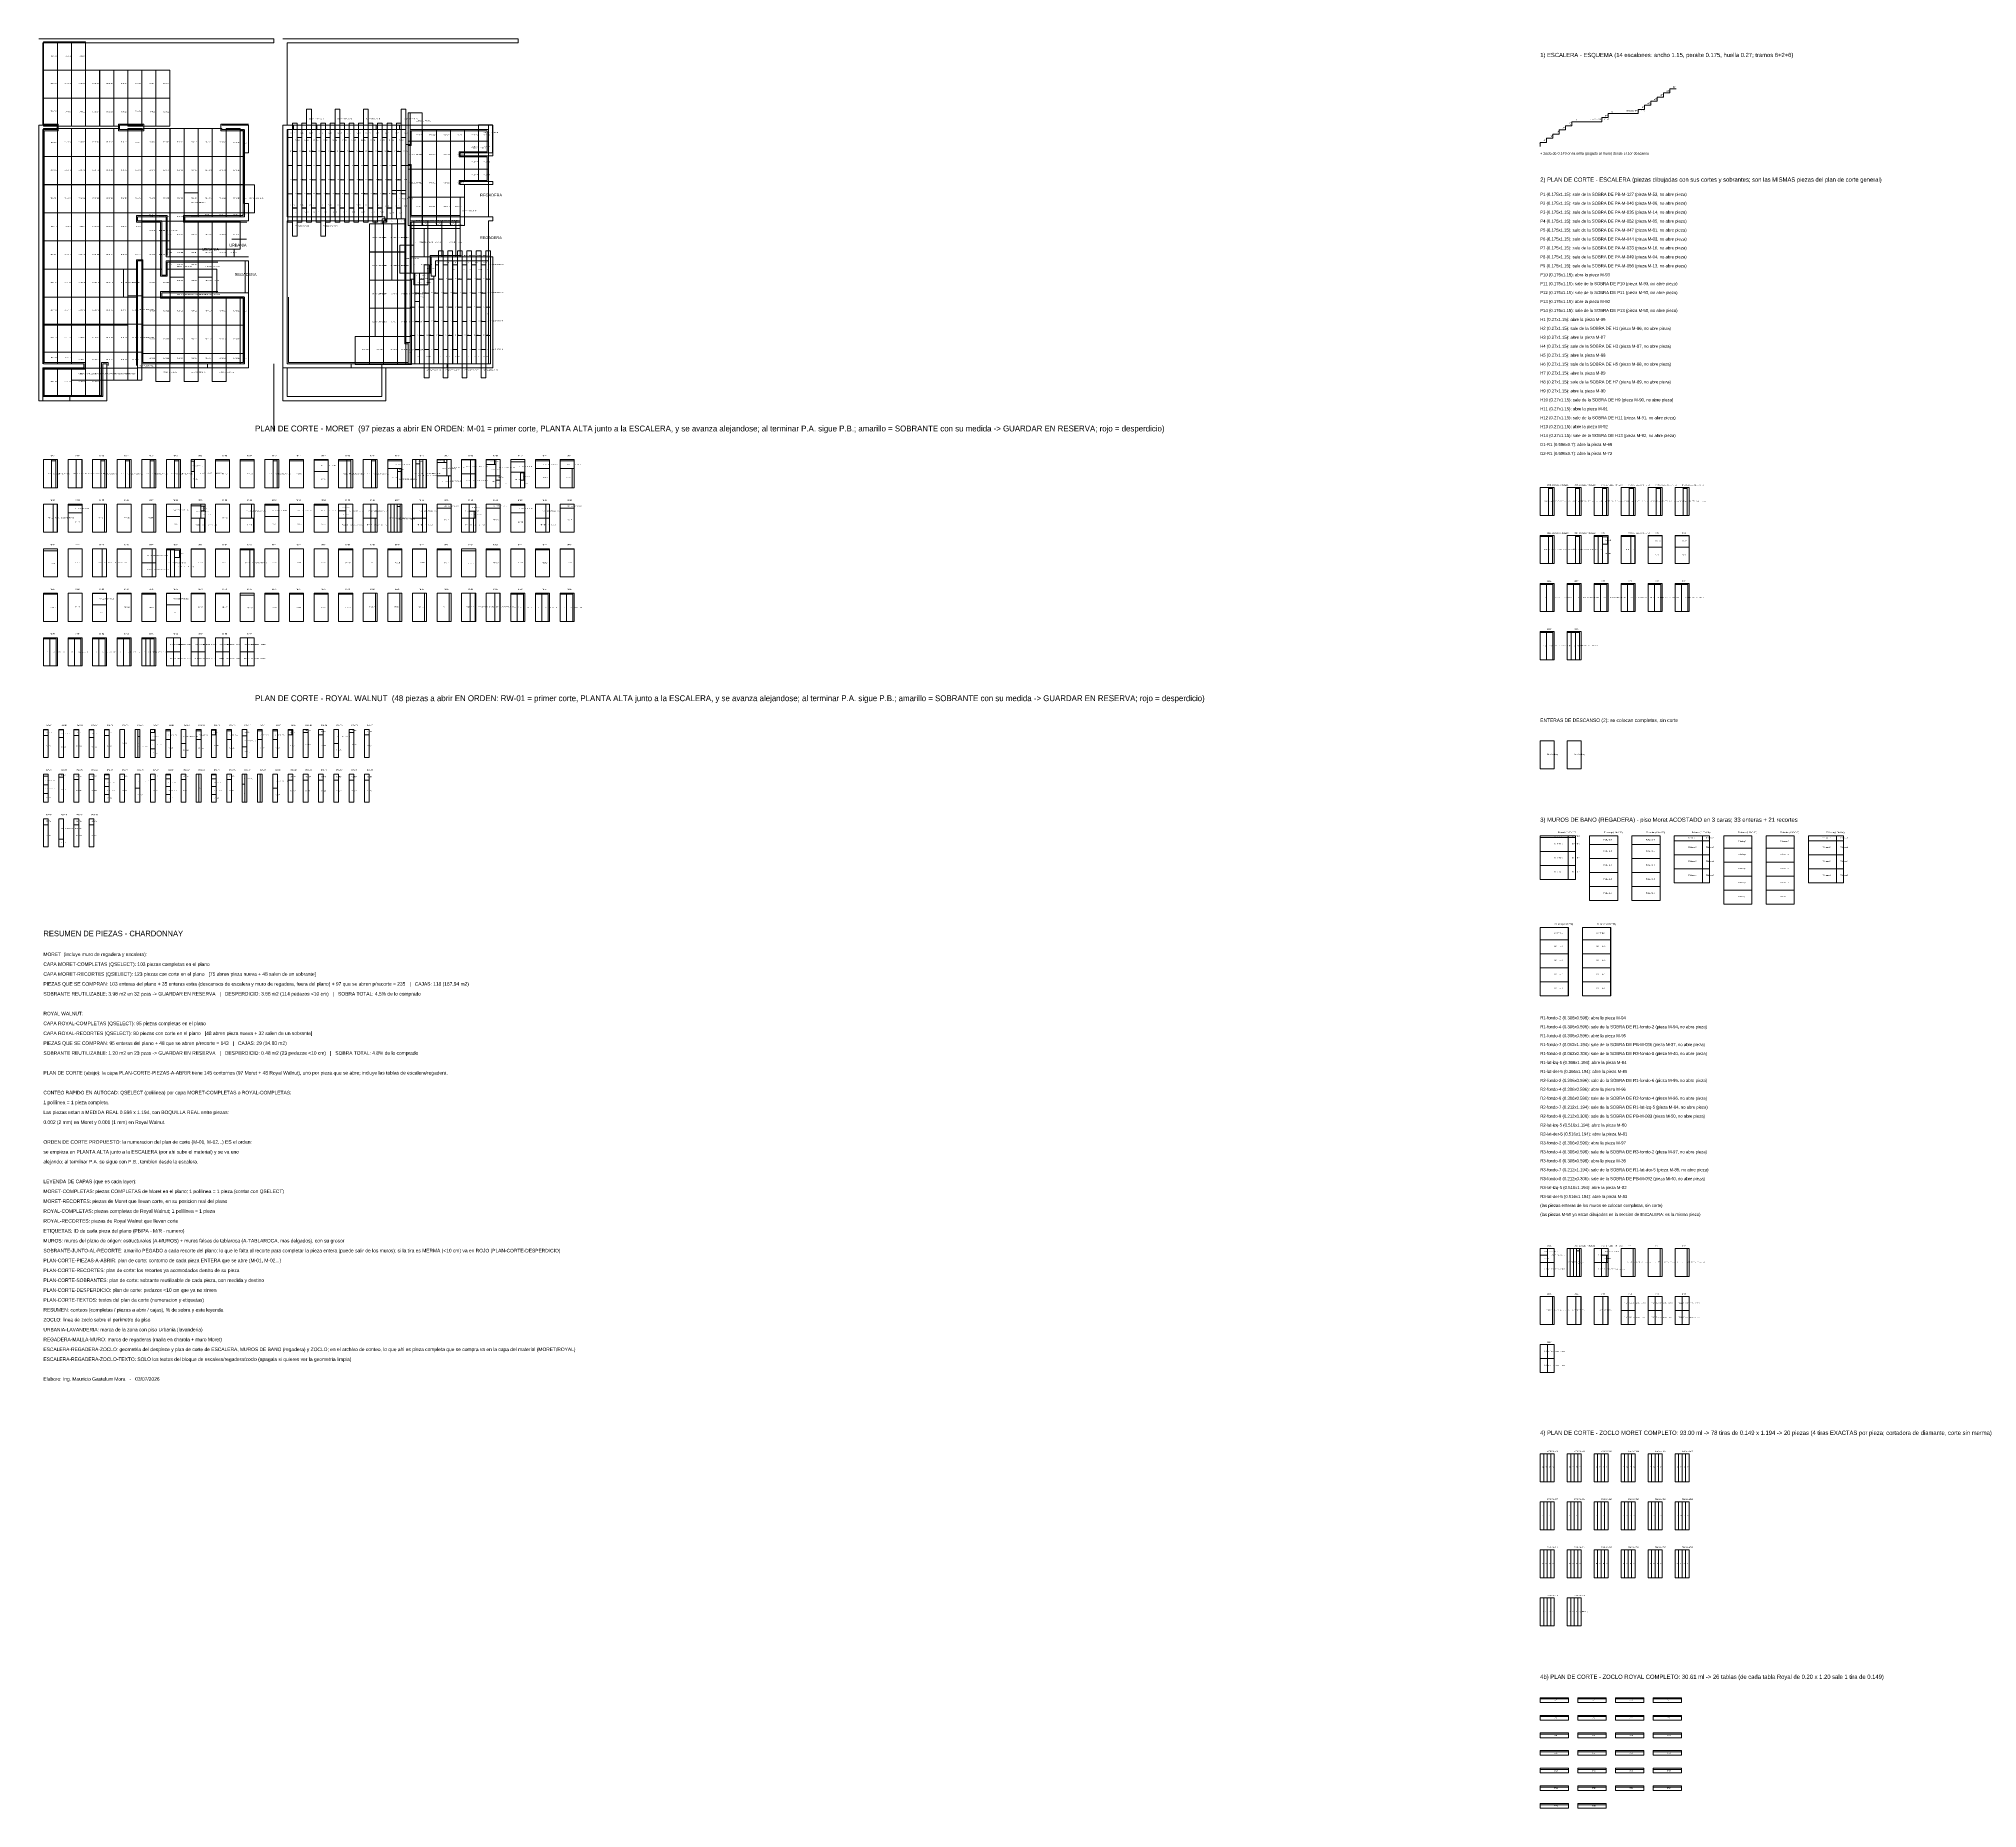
# Model space of a CAD drawing. Header units: metres. Extents: x 272.3 to 354.7, y -132.1 to -56.9.
import ezdxf

# ---------------------------------------------------------------- set-up
doc = ezdxf.new("R2010")
doc.units = ezdxf.units.M
for name, color, linetype, lineweight, plot in [('ESCALERA-REGADERA-ZOCLO', 6, 'Continuous', 0, False), ('ESCALERA-REGADERA-ZOCLO-TEXTO', 7, 'Continuous', 0, False), ('ETIQUETAS', 7, 'Continuous', 0, False), ('MORET-COMPLETAS', 30, 'Continuous', 0, False), ('MORET-RECORTES', 40, 'Continuous', 0, False), ('MUROS', 8, 'Continuous', 0, False), ('PLAN-CORTE-DESPERDICIO', 1, 'Continuous', 0, False), ('PLAN-CORTE-PIEZAS-A-ABRIR', 7, 'Continuous', 0, False), ('PLAN-CORTE-RECORTES', 3, 'Continuous', 0, False), ('PLAN-CORTE-SOBRANTES', 2, 'Continuous', 0, False), ('PLAN-CORTE-TEXTOS', 5, 'Continuous', 0, False), ('REGADERA-MALLA-MURO', 1, 'Continuous', 0, False), ('RESUMEN', 5, 'Continuous', 0, False), ('ROYAL-COMPLETAS', 4, 'Continuous', 0, False), ('ROYAL-RECORTES', 140, 'Continuous', 0, False), ('SOBRANTE-JUNTO-AL-RECORTE', 2, 'Continuous', 0, False), ('URBANIA-LAVANDERIA', 5, 'Continuous', 0, False), ('ZOCLO', 3, 'Continuous', 0, False)]:
    doc.layers.add(name, color=color, linetype=linetype, lineweight=lineweight, plot=plot)

msp = doc.modelspace()

# ---------------------------------------------------------------- linework, layer by layer
at = {"layer": 'ESCALERA-REGADERA-ZOCLO'}
for p, q in [((341.348, -59.352), (341.348, -59.177)), ((341.348, -59.177), (341.618, -59.177)), ((341.618, -59.177), (341.618, -59.002)), ((341.618, -59.002), (341.888, -59.002)), ((338.998, -60.227), (338.998, -60.052)), ((338.998, -60.052), (339.268, -60.052)), ((339.268, -60.052), (340.268, -60.052)), ((340.268, -60.052), (340.268, -59.877)), ((340.268, -59.877), (340.538, -59.877)), ((340.538, -59.877), (340.538, -59.702)), ((340.538, -59.702), (340.808, -59.702)), ((340.808, -59.702), (340.808, -59.527)), ((340.808, -59.527), (341.078, -59.527)), ((341.078, -59.527), (341.078, -59.352)), ((341.078, -59.352), (341.348, -59.352)), ((336.649, -61.102), (336.649, -60.927)), ((336.649, -60.927), (336.918, -60.927)), ((336.918, -60.927), (336.918, -60.752)), ((336.918, -60.752), (337.188, -60.752)), ((337.188, -60.752), (337.188, -60.577)), ((337.188, -60.577), (337.458, -60.577)), ((337.458, -60.577), (337.458, -60.402)), ((337.458, -60.402), (337.728, -60.402)), ((337.728, -60.402), (338.728, -60.402)), ((338.728, -60.402), (338.728, -60.227)), ((338.728, -60.227), (338.998, -60.227)), ((336.108, -61.452), (336.108, -61.277)), ((336.108, -61.277), (336.378, -61.277)), ((336.378, -61.277), (336.378, -61.102)), ((336.378, -61.102), (336.649, -61.102))]:
    msp.add_line(p, q, dxfattribs=at)
for points in [[(336.108, -77.146), (336.704, -77.146), (336.704, -75.952), (336.108, -75.952)], [(336.108, -77.146), (336.458, -77.146), (336.458, -75.952), (336.108, -75.952)], [(336.458, -77.146), (336.633, -77.146), (336.633, -75.996), (336.458, -75.996)], [(337.255, -77.146), (337.851, -77.146), (337.851, -75.952), (337.255, -75.952)], [(337.255, -77.146), (337.604, -77.146), (337.604, -75.952), (337.255, -75.952)], [(337.604, -77.146), (337.779, -77.146), (337.779, -75.996), (337.604, -75.996)], [(338.401, -77.146), (338.996, -77.146), (338.996, -75.952), (338.401, -75.952)], [(338.401, -77.146), (338.75, -77.146), (338.75, -75.952), (338.401, -75.952)], [(338.75, -77.146), (338.925, -77.146), (338.925, -75.996), (338.75, -75.996)], [(339.546, -77.146), (340.142, -77.146), (340.142, -75.952), (339.546, -75.952)], [(339.546, -77.146), (339.896, -77.146), (339.896, -75.952), (339.546, -75.952)], [(339.896, -77.146), (340.071, -77.146), (340.071, -75.996), (339.896, -75.996)], [(340.692, -77.146), (341.288, -77.146), (341.288, -75.952), (340.692, -75.952)], [(340.692, -77.146), (341.042, -77.146), (341.042, -75.952), (340.692, -75.952)], [(341.042, -77.146), (341.217, -77.146), (341.217, -75.996), (341.042, -75.996)], [(341.839, -77.146), (342.435, -77.146), (342.435, -75.952), (341.839, -75.952)], [(341.839, -77.146), (342.188, -77.146), (342.188, -75.952), (341.839, -75.952)], [(342.188, -77.146), (342.363, -77.146), (342.363, -75.996), (342.188, -75.996)], [(336.108, -79.19), (336.704, -79.19), (336.704, -77.996), (336.108, -77.996)], [(336.108, -79.19), (336.458, -79.19), (336.458, -78.04), (336.108, -78.04)], [(336.458, -79.19), (336.633, -79.19), (336.633, -78.04), (336.458, -78.04)], [(337.255, -79.19), (337.851, -79.19), (337.851, -77.996), (337.255, -77.996)], [(337.255, -79.19), (337.604, -79.19), (337.604, -77.996), (337.255, -77.996)], [(337.604, -79.19), (337.779, -79.19), (337.779, -78.04), (337.604, -78.04)], [(338.401, -79.19), (338.996, -79.19), (338.996, -77.996), (338.401, -77.996)], [(338.401, -79.19), (338.575, -79.19), (338.575, -78.04), (338.401, -78.04)], [(338.575, -79.19), (338.75, -79.19), (338.75, -78.04), (338.575, -78.04)], [(338.75, -78.364), (338.962, -78.364), (338.962, -78.058), (338.75, -78.058)], [(339.546, -79.19), (340.142, -79.19), (340.142, -77.996), (339.546, -77.996)], [(339.546, -79.19), (339.954, -79.19), (339.954, -78.04), (339.546, -78.04)], [(339.954, -79.19), (340.13, -79.19), (340.13, -78.04), (339.954, -78.04)], [(340.692, -79.19), (341.288, -79.19), (341.288, -77.996), (340.692, -77.996)], [(340.692, -78.49), (341.288, -78.49), (341.288, -78.004), (340.692, -78.004)], [(341.839, -79.19), (342.435, -79.19), (342.435, -77.996), (341.839, -77.996)], [(341.839, -78.49), (342.435, -78.49), (342.435, -78.004), (341.839, -78.004)], [(338.75, -79.19), (338.985, -79.19), (338.985, -78.364), (338.75, -78.364)], [(340.692, -79.19), (341.288, -79.19), (341.288, -78.49), (340.692, -78.49)], [(341.839, -79.19), (342.435, -79.19), (342.435, -78.49), (341.839, -78.49)], [(336.108, -81.234), (336.704, -81.234), (336.704, -80.04), (336.108, -80.04)], [(336.108, -81.234), (336.378, -81.234), (336.378, -80.084), (336.108, -80.084)], [(336.378, -81.234), (336.649, -81.234), (336.649, -80.084), (336.378, -80.084)], [(337.255, -81.234), (337.851, -81.234), (337.851, -80.04), (337.255, -80.04)], [(337.255, -81.234), (337.524, -81.234), (337.524, -80.084), (337.255, -80.084)], [(337.524, -81.234), (337.795, -81.234), (337.795, -80.084), (337.524, -80.084)], [(338.401, -81.234), (338.996, -81.234), (338.996, -80.04), (338.401, -80.04)], [(338.401, -81.234), (338.67, -81.234), (338.67, -80.084), (338.401, -80.084)], [(338.67, -81.234), (338.94, -81.234), (338.94, -80.084), (338.67, -80.084)], [(339.546, -81.234), (340.142, -81.234), (340.142, -80.04), (339.546, -80.04)], [(339.546, -81.234), (339.817, -81.234), (339.817, -80.084), (339.546, -80.084)], [(339.817, -81.234), (340.086, -81.234), (340.086, -80.084), (339.817, -80.084)], [(340.692, -81.234), (341.288, -81.234), (341.288, -80.04), (340.692, -80.04)], [(340.692, -81.234), (340.962, -81.234), (340.962, -80.084), (340.692, -80.084)], [(340.962, -81.234), (341.233, -81.234), (341.233, -80.084), (340.962, -80.084)], [(341.839, -81.234), (342.435, -81.234), (342.435, -80.04), (341.839, -80.04)], [(341.839, -81.234), (342.108, -81.234), (342.108, -80.084), (341.839, -80.084)], [(342.108, -81.234), (342.378, -81.234), (342.378, -80.084), (342.108, -80.084)], [(336.108, -83.278), (336.704, -83.278), (336.704, -82.084), (336.108, -82.084)], [(336.108, -83.278), (336.378, -83.278), (336.378, -82.128), (336.108, -82.128)], [(336.378, -83.278), (336.649, -83.278), (336.649, -82.128), (336.378, -82.128)], [(337.255, -83.278), (337.851, -83.278), (337.851, -82.084), (337.255, -82.084)], [(337.255, -83.278), (337.43, -83.278), (337.43, -82.128), (337.255, -82.128)], [(337.43, -83.278), (337.604, -83.278), (337.604, -82.128), (337.43, -82.128)], [(337.604, -83.278), (337.779, -83.278), (337.779, -82.128), (337.604, -82.128)], [(336.108, -87.922), (336.704, -87.922), (336.704, -86.728), (336.108, -86.728)], [(337.255, -87.922), (337.851, -87.922), (337.851, -86.728), (337.255, -86.728)], [(336.108, -92.622), (337.608, -92.622), (337.608, -90.772), (336.108, -90.772)], [(336.108, -90.834), (337.303, -90.834), (337.303, -90.772), (336.108, -90.772)], [(336.108, -91.43), (337.303, -91.43), (337.303, -90.834), (336.108, -90.834)], [(336.108, -92.026), (337.303, -92.026), (337.303, -91.43), (336.108, -91.43)], [(337.303, -90.834), (337.608, -90.834), (337.608, -90.772), (337.303, -90.772)], [(337.303, -91.43), (337.608, -91.43), (337.608, -90.834), (337.303, -90.834)], [(337.303, -92.026), (337.608, -92.026), (337.608, -91.43), (337.303, -91.43)], [(338.209, -93.522), (339.409, -93.522), (339.409, -90.772), (338.209, -90.772)], [(338.209, -91.138), (339.402, -91.138), (339.402, -90.772), (338.209, -90.772)], [(338.209, -91.734), (339.402, -91.734), (339.402, -91.138), (338.209, -91.138)], [(340.009, -93.522), (341.209, -93.522), (341.209, -90.772), (340.009, -90.772)], [(340.009, -91.138), (341.202, -91.138), (341.202, -90.772), (340.009, -90.772)], [(340.009, -91.734), (341.202, -91.734), (341.202, -91.138), (340.009, -91.138)], [(341.808, -92.772), (343.308, -92.772), (343.308, -90.772), (341.808, -90.772)], [(341.808, -90.984), (343.003, -90.984), (343.003, -90.772), (341.808, -90.772)], [(341.808, -91.58), (343.003, -91.58), (343.003, -90.984), (341.808, -90.984)], [(343.003, -90.984), (343.308, -90.984), (343.308, -90.772), (343.003, -90.772)], [(343.003, -91.58), (343.308, -91.58), (343.308, -90.984), (343.003, -90.984)], [(343.909, -93.672), (345.108, -93.672), (345.108, -90.772), (343.909, -90.772)], [(343.909, -91.288), (345.103, -91.288), (345.103, -90.772), (343.909, -90.772)], [(343.909, -91.884), (345.103, -91.884), (345.103, -91.288), (343.909, -91.288)], [(345.709, -93.672), (346.909, -93.672), (346.909, -90.772), (345.709, -90.772)], [(345.709, -91.288), (346.903, -91.288), (346.903, -90.772), (345.709, -90.772)], [(345.709, -91.884), (346.903, -91.884), (346.903, -91.288), (345.709, -91.288)], [(347.509, -92.772), (349.009, -92.772), (349.009, -90.772), (347.509, -90.772)], [(347.509, -90.984), (348.703, -90.984), (348.703, -90.772), (347.509, -90.772)], [(347.509, -91.58), (348.703, -91.58), (348.703, -90.984), (347.509, -90.984)], [(348.703, -90.984), (349.009, -90.984), (349.009, -90.772), (348.703, -90.772)], [(348.703, -91.58), (349.009, -91.58), (349.009, -90.984), (348.703, -90.984)], [(336.108, -92.622), (337.303, -92.622), (337.303, -92.026), (336.108, -92.026)], [(337.303, -92.622), (337.608, -92.622), (337.608, -92.026), (337.303, -92.026)], [(338.209, -92.33), (339.402, -92.33), (339.402, -91.734), (338.209, -91.734)], [(340.009, -92.33), (341.202, -92.33), (341.202, -91.734), (340.009, -91.734)], [(341.808, -92.176), (343.003, -92.176), (343.003, -91.58), (341.808, -91.58)], [(341.808, -92.772), (343.003, -92.772), (343.003, -92.176), (341.808, -92.176)], [(343.003, -92.176), (343.308, -92.176), (343.308, -91.58), (343.003, -91.58)], [(343.003, -92.772), (343.308, -92.772), (343.308, -92.176), (343.003, -92.176)], [(343.909, -92.48), (345.103, -92.48), (345.103, -91.884), (343.909, -91.884)], [(345.709, -92.48), (346.903, -92.48), (346.903, -91.884), (345.709, -91.884)], [(347.509, -92.176), (348.703, -92.176), (348.703, -91.58), (347.509, -91.58)], [(347.509, -92.772), (348.703, -92.772), (348.703, -92.176), (347.509, -92.176)], [(348.703, -92.176), (349.009, -92.176), (349.009, -91.58), (348.703, -91.58)], [(348.703, -92.772), (349.009, -92.772), (349.009, -92.176), (348.703, -92.176)], [(338.209, -92.926), (339.402, -92.926), (339.402, -92.33), (338.209, -92.33)], [(338.209, -93.522), (339.402, -93.522), (339.402, -92.926), (338.209, -92.926)], [(340.009, -92.926), (341.202, -92.926), (341.202, -92.33), (340.009, -92.33)], [(340.009, -93.522), (341.202, -93.522), (341.202, -92.926), (340.009, -92.926)], [(343.909, -93.076), (345.103, -93.076), (345.103, -92.48), (343.909, -92.48)], [(343.909, -93.672), (345.103, -93.672), (345.103, -93.076), (343.909, -93.076)], [(345.709, -93.076), (346.903, -93.076), (346.903, -92.48), (345.709, -92.48)], [(345.709, -93.672), (346.903, -93.672), (346.903, -93.076), (345.709, -93.076)], [(336.108, -97.572), (337.308, -97.572), (337.308, -94.672), (336.108, -94.672)], [(336.108, -95.188), (337.303, -95.188), (337.303, -94.672), (336.108, -94.672)], [(337.909, -97.572), (339.108, -97.572), (339.108, -94.672), (337.909, -94.672)], [(337.909, -95.188), (339.103, -95.188), (339.103, -94.672), (337.909, -94.672)], [(336.108, -95.784), (337.303, -95.784), (337.303, -95.188), (336.108, -95.188)], [(337.909, -95.784), (339.103, -95.784), (339.103, -95.188), (337.909, -95.188)], [(336.108, -96.38), (337.303, -96.38), (337.303, -95.784), (336.108, -95.784)], [(336.108, -96.976), (337.303, -96.976), (337.303, -96.38), (336.108, -96.38)], [(337.909, -96.38), (339.103, -96.38), (339.103, -95.784), (337.909, -95.784)], [(337.909, -96.976), (339.103, -96.976), (339.103, -96.38), (337.909, -96.38)], [(336.108, -97.572), (337.303, -97.572), (337.303, -96.976), (336.108, -96.976)], [(337.909, -97.572), (339.103, -97.572), (339.103, -96.976), (337.909, -96.976)], [(336.108, -109.506), (336.704, -109.506), (336.704, -108.312), (336.108, -108.312)], [(336.108, -108.91), (336.411, -108.91), (336.411, -108.594), (336.108, -108.594)], [(337.255, -109.506), (337.851, -109.506), (337.851, -108.312), (337.255, -108.312)], [(337.255, -109.506), (337.387, -109.506), (337.387, -108.312), (337.255, -108.312)], [(337.387, -109.506), (337.519, -109.506), (337.519, -108.312), (337.387, -108.312)], [(337.519, -109.506), (337.651, -109.506), (337.651, -108.312), (337.519, -108.312)], [(337.651, -109.506), (337.783, -109.506), (337.783, -108.415), (337.651, -108.415)], [(337.783, -109.506), (337.844, -109.506), (337.844, -108.312), (337.783, -108.312)], [(338.401, -109.506), (338.996, -109.506), (338.996, -108.312), (338.401, -108.312)], [(338.401, -108.91), (338.716, -108.91), (338.716, -108.314), (338.401, -108.314)], [(338.716, -108.91), (338.928, -108.91), (338.928, -108.604), (338.716, -108.604)], [(338.928, -108.91), (338.99, -108.91), (338.99, -108.604), (338.928, -108.604)], [(339.546, -109.506), (340.142, -109.506), (340.142, -108.312), (339.546, -108.312)], [(339.546, -109.506), (340.062, -109.506), (340.062, -108.312), (339.546, -108.312)], [(340.692, -109.506), (341.288, -109.506), (341.288, -108.312), (340.692, -108.312)], [(340.692, -109.506), (341.209, -109.506), (341.209, -108.312), (340.692, -108.312)], [(341.839, -109.506), (342.435, -109.506), (342.435, -108.312), (341.839, -108.312)], [(341.839, -109.506), (342.354, -109.506), (342.354, -108.312), (341.839, -108.312)], [(336.108, -109.506), (336.414, -109.506), (336.414, -108.91), (336.108, -108.91)], [(338.401, -109.506), (338.716, -109.506), (338.716, -108.91), (338.401, -108.91)], [(338.716, -109.506), (338.911, -109.506), (338.911, -108.91), (338.716, -108.91)], [(336.108, -111.55), (336.704, -111.55), (336.704, -110.356), (336.108, -110.356)], [(336.108, -111.55), (336.625, -111.55), (336.625, -110.356), (336.108, -110.356)], [(337.255, -111.55), (337.851, -111.55), (337.851, -110.356), (337.255, -110.356)], [(337.255, -111.55), (337.62, -111.55), (337.62, -110.356), (337.255, -110.356)], [(337.62, -111.55), (337.832, -111.55), (337.832, -110.356), (337.62, -110.356)], [(338.401, -111.55), (338.996, -111.55), (338.996, -110.356), (338.401, -110.356)], [(338.401, -111.55), (338.767, -111.55), (338.767, -110.356), (338.401, -110.356)], [(338.767, -111.55), (338.978, -111.55), (338.978, -110.356), (338.767, -110.356)], [(339.546, -111.55), (340.142, -111.55), (340.142, -110.356), (339.546, -110.356)], [(339.546, -110.954), (339.853, -110.954), (339.853, -110.358), (339.546, -110.358)], [(340.692, -111.55), (341.288, -111.55), (341.288, -110.356), (340.692, -110.356)], [(340.692, -110.954), (340.998, -110.954), (340.998, -110.358), (340.692, -110.358)], [(341.839, -111.55), (342.435, -111.55), (342.435, -110.356), (341.839, -110.356)], [(341.839, -110.954), (342.144, -110.954), (342.144, -110.358), (341.839, -110.358)], [(339.546, -111.55), (339.853, -111.55), (339.853, -110.954), (339.546, -110.954)], [(340.692, -111.55), (340.998, -111.55), (340.998, -110.954), (340.692, -110.954)], [(341.839, -111.55), (342.144, -111.55), (342.144, -110.954), (341.839, -110.954)], [(336.108, -113.594), (336.704, -113.594), (336.704, -112.4), (336.108, -112.4)], [(336.108, -112.998), (336.414, -112.998), (336.414, -112.402), (336.108, -112.402)], [(336.108, -113.594), (336.414, -113.594), (336.414, -112.998), (336.108, -112.998)], [(336.108, -118.238), (336.704, -118.238), (336.704, -117.044), (336.108, -117.044)], [(336.108, -118.238), (336.257, -118.238), (336.257, -117.044), (336.108, -117.044)], [(336.257, -118.238), (336.406, -118.238), (336.406, -117.044), (336.257, -117.044)], [(336.406, -118.238), (336.555, -118.238), (336.555, -117.044), (336.406, -117.044)], [(336.555, -118.238), (336.704, -118.238), (336.704, -117.044), (336.555, -117.044)], [(337.255, -118.238), (337.851, -118.238), (337.851, -117.044), (337.255, -117.044)], [(337.255, -118.238), (337.404, -118.238), (337.404, -117.044), (337.255, -117.044)], [(337.404, -118.238), (337.553, -118.238), (337.553, -117.044), (337.404, -117.044)], [(337.553, -118.238), (337.702, -118.238), (337.702, -117.044), (337.553, -117.044)], [(337.702, -118.238), (337.851, -118.238), (337.851, -117.044), (337.702, -117.044)], [(338.401, -118.238), (338.996, -118.238), (338.996, -117.044), (338.401, -117.044)], [(338.401, -118.238), (338.55, -118.238), (338.55, -117.044), (338.401, -117.044)], [(338.55, -118.238), (338.699, -118.238), (338.699, -117.044), (338.55, -117.044)], [(338.699, -118.238), (338.848, -118.238), (338.848, -117.044), (338.699, -117.044)], [(338.848, -118.238), (338.996, -118.238), (338.996, -117.044), (338.848, -117.044)], [(339.546, -118.238), (340.142, -118.238), (340.142, -117.044), (339.546, -117.044)], [(339.546, -118.238), (339.695, -118.238), (339.695, -117.044), (339.546, -117.044)], [(339.695, -118.238), (339.844, -118.238), (339.844, -117.044), (339.695, -117.044)], [(339.844, -118.238), (339.993, -118.238), (339.993, -117.044), (339.844, -117.044)], [(339.993, -118.238), (340.142, -118.238), (340.142, -117.044), (339.993, -117.044)], [(340.692, -118.238), (341.288, -118.238), (341.288, -117.044), (340.692, -117.044)], [(340.692, -118.238), (340.841, -118.238), (340.841, -117.044), (340.692, -117.044)], [(340.841, -118.238), (340.99, -118.238), (340.99, -117.044), (340.841, -117.044)], [(340.99, -118.238), (341.139, -118.238), (341.139, -117.044), (340.99, -117.044)], [(341.139, -118.238), (341.288, -118.238), (341.288, -117.044), (341.139, -117.044)], [(341.839, -118.238), (342.435, -118.238), (342.435, -117.044), (341.839, -117.044)], [(341.839, -118.238), (341.988, -118.238), (341.988, -117.044), (341.839, -117.044)], [(341.988, -118.238), (342.137, -118.238), (342.137, -117.044), (341.988, -117.044)], [(342.137, -118.238), (342.286, -118.238), (342.286, -117.044), (342.137, -117.044)], [(342.286, -118.238), (342.435, -118.238), (342.435, -117.044), (342.286, -117.044)], [(336.108, -120.282), (336.704, -120.282), (336.704, -119.088), (336.108, -119.088)], [(336.108, -120.282), (336.257, -120.282), (336.257, -119.088), (336.108, -119.088)], [(336.257, -120.282), (336.406, -120.282), (336.406, -119.088), (336.257, -119.088)], [(336.406, -120.282), (336.555, -120.282), (336.555, -119.088), (336.406, -119.088)], [(336.555, -120.282), (336.704, -120.282), (336.704, -119.088), (336.555, -119.088)], [(337.255, -120.282), (337.851, -120.282), (337.851, -119.088), (337.255, -119.088)], [(337.255, -120.282), (337.404, -120.282), (337.404, -119.088), (337.255, -119.088)], [(337.404, -120.282), (337.553, -120.282), (337.553, -119.088), (337.404, -119.088)], [(337.553, -120.282), (337.702, -120.282), (337.702, -119.088), (337.553, -119.088)], [(337.702, -120.282), (337.851, -120.282), (337.851, -119.088), (337.702, -119.088)], [(338.401, -120.282), (338.996, -120.282), (338.996, -119.088), (338.401, -119.088)], [(338.401, -120.282), (338.55, -120.282), (338.55, -119.088), (338.401, -119.088)], [(338.55, -120.282), (338.699, -120.282), (338.699, -119.088), (338.55, -119.088)], [(338.699, -120.282), (338.848, -120.282), (338.848, -119.088), (338.699, -119.088)], [(338.848, -120.282), (338.996, -120.282), (338.996, -119.088), (338.848, -119.088)], [(339.546, -120.282), (340.142, -120.282), (340.142, -119.088), (339.546, -119.088)], [(339.546, -120.282), (339.695, -120.282), (339.695, -119.088), (339.546, -119.088)], [(339.695, -120.282), (339.844, -120.282), (339.844, -119.088), (339.695, -119.088)], [(339.844, -120.282), (339.993, -120.282), (339.993, -119.088), (339.844, -119.088)], [(339.993, -120.282), (340.142, -120.282), (340.142, -119.088), (339.993, -119.088)], [(340.692, -120.282), (341.288, -120.282), (341.288, -119.088), (340.692, -119.088)], [(340.692, -120.282), (340.841, -120.282), (340.841, -119.088), (340.692, -119.088)], [(340.841, -120.282), (340.99, -120.282), (340.99, -119.088), (340.841, -119.088)], [(340.99, -120.282), (341.139, -120.282), (341.139, -119.088), (340.99, -119.088)], [(341.139, -120.282), (341.288, -120.282), (341.288, -119.088), (341.139, -119.088)], [(341.839, -120.282), (342.435, -120.282), (342.435, -119.088), (341.839, -119.088)], [(341.839, -120.282), (341.988, -120.282), (341.988, -119.088), (341.839, -119.088)], [(341.988, -120.282), (342.137, -120.282), (342.137, -119.088), (341.988, -119.088)], [(342.137, -120.282), (342.286, -120.282), (342.286, -119.088), (342.137, -119.088)], [(342.286, -120.282), (342.435, -120.282), (342.435, -119.088), (342.286, -119.088)], [(336.108, -122.326), (336.704, -122.326), (336.704, -121.132), (336.108, -121.132)], [(336.108, -122.326), (336.257, -122.326), (336.257, -121.132), (336.108, -121.132)], [(336.257, -122.326), (336.406, -122.326), (336.406, -121.132), (336.257, -121.132)], [(336.406, -122.326), (336.555, -122.326), (336.555, -121.132), (336.406, -121.132)], [(336.555, -122.326), (336.704, -122.326), (336.704, -121.132), (336.555, -121.132)], [(337.255, -122.326), (337.851, -122.326), (337.851, -121.132), (337.255, -121.132)], [(337.255, -122.326), (337.404, -122.326), (337.404, -121.132), (337.255, -121.132)], [(337.404, -122.326), (337.553, -122.326), (337.553, -121.132), (337.404, -121.132)], [(337.553, -122.326), (337.702, -122.326), (337.702, -121.132), (337.553, -121.132)], [(337.702, -122.326), (337.851, -122.326), (337.851, -121.132), (337.702, -121.132)], [(338.401, -122.326), (338.996, -122.326), (338.996, -121.132), (338.401, -121.132)], [(338.401, -122.326), (338.55, -122.326), (338.55, -121.132), (338.401, -121.132)], [(338.55, -122.326), (338.699, -122.326), (338.699, -121.132), (338.55, -121.132)], [(338.699, -122.326), (338.848, -122.326), (338.848, -121.132), (338.699, -121.132)], [(338.848, -122.326), (338.996, -122.326), (338.996, -121.132), (338.848, -121.132)], [(339.546, -122.326), (340.142, -122.326), (340.142, -121.132), (339.546, -121.132)], [(339.546, -122.326), (339.695, -122.326), (339.695, -121.132), (339.546, -121.132)], [(339.695, -122.326), (339.844, -122.326), (339.844, -121.132), (339.695, -121.132)], [(339.844, -122.326), (339.993, -122.326), (339.993, -121.132), (339.844, -121.132)], [(339.993, -122.326), (340.142, -122.326), (340.142, -121.132), (339.993, -121.132)], [(340.692, -122.326), (341.288, -122.326), (341.288, -121.132), (340.692, -121.132)], [(340.692, -122.326), (340.841, -122.326), (340.841, -121.132), (340.692, -121.132)], [(340.841, -122.326), (340.99, -122.326), (340.99, -121.132), (340.841, -121.132)], [(340.99, -122.326), (341.139, -122.326), (341.139, -121.132), (340.99, -121.132)], [(341.139, -122.326), (341.288, -122.326), (341.288, -121.132), (341.139, -121.132)], [(341.839, -122.326), (342.435, -122.326), (342.435, -121.132), (341.839, -121.132)], [(341.839, -122.326), (341.988, -122.326), (341.988, -121.132), (341.839, -121.132)], [(341.988, -122.326), (342.137, -122.326), (342.137, -121.132), (341.988, -121.132)], [(342.137, -122.326), (342.286, -122.326), (342.286, -121.132), (342.137, -121.132)], [(342.286, -122.326), (342.435, -122.326), (342.435, -121.132), (342.286, -121.132)], [(336.108, -124.37), (336.704, -124.37), (336.704, -123.176), (336.108, -123.176)], [(336.108, -124.37), (336.257, -124.37), (336.257, -123.176), (336.108, -123.176)], [(336.257, -124.37), (336.406, -124.37), (336.406, -123.176), (336.257, -123.176)], [(336.406, -124.37), (336.555, -124.37), (336.555, -123.176), (336.406, -123.176)], [(336.555, -124.37), (336.704, -124.37), (336.704, -123.176), (336.555, -123.176)], [(337.255, -124.37), (337.851, -124.37), (337.851, -123.176), (337.255, -123.176)], [(337.255, -124.37), (337.404, -124.37), (337.404, -123.176), (337.255, -123.176)], [(337.404, -124.37), (337.553, -124.37), (337.553, -123.176), (337.404, -123.176)], [(336.108, -127.62), (337.308, -127.62), (337.308, -127.42), (336.108, -127.42)], [(336.108, -127.62), (337.308, -127.62), (337.308, -127.471), (336.108, -127.471)], [(337.709, -127.62), (338.909, -127.62), (338.909, -127.42), (337.709, -127.42)], [(337.709, -127.62), (338.909, -127.62), (338.909, -127.471), (337.709, -127.471)], [(339.308, -127.62), (340.509, -127.62), (340.509, -127.42), (339.308, -127.42)], [(339.308, -127.62), (340.509, -127.62), (340.509, -127.471), (339.308, -127.471)], [(340.909, -127.62), (342.108, -127.62), (342.108, -127.42), (340.909, -127.42)], [(340.909, -127.62), (342.108, -127.62), (342.108, -127.471), (340.909, -127.471)], [(336.108, -128.37), (337.308, -128.37), (337.308, -128.17), (336.108, -128.17)], [(336.108, -128.37), (337.308, -128.37), (337.308, -128.221), (336.108, -128.221)], [(337.709, -128.37), (338.909, -128.37), (338.909, -128.17), (337.709, -128.17)], [(337.709, -128.37), (338.909, -128.37), (338.909, -128.221), (337.709, -128.221)], [(339.308, -128.37), (340.509, -128.37), (340.509, -128.17), (339.308, -128.17)], [(339.308, -128.37), (340.509, -128.37), (340.509, -128.221), (339.308, -128.221)], [(340.909, -128.37), (342.108, -128.37), (342.108, -128.17), (340.909, -128.17)], [(340.909, -128.37), (342.108, -128.37), (342.108, -128.221), (340.909, -128.221)], [(336.108, -129.12), (337.308, -129.12), (337.308, -128.92), (336.108, -128.92)], [(336.108, -129.12), (337.308, -129.12), (337.308, -128.971), (336.108, -128.971)], [(337.709, -129.12), (338.909, -129.12), (338.909, -128.92), (337.709, -128.92)], [(337.709, -129.12), (338.909, -129.12), (338.909, -128.971), (337.709, -128.971)], [(339.308, -129.12), (340.509, -129.12), (340.509, -128.92), (339.308, -128.92)], [(339.308, -129.12), (340.509, -129.12), (340.509, -128.971), (339.308, -128.971)], [(340.909, -129.12), (342.108, -129.12), (342.108, -128.92), (340.909, -128.92)], [(340.909, -129.12), (342.108, -129.12), (342.108, -128.971), (340.909, -128.971)], [(336.108, -129.87), (337.308, -129.87), (337.308, -129.67), (336.108, -129.67)], [(336.108, -129.87), (337.308, -129.87), (337.308, -129.721), (336.108, -129.721)], [(337.709, -129.87), (338.909, -129.87), (338.909, -129.67), (337.709, -129.67)], [(337.709, -129.87), (338.909, -129.87), (338.909, -129.721), (337.709, -129.721)], [(339.308, -129.87), (340.509, -129.87), (340.509, -129.67), (339.308, -129.67)], [(339.308, -129.87), (340.509, -129.87), (340.509, -129.721), (339.308, -129.721)], [(340.909, -129.87), (342.108, -129.87), (342.108, -129.67), (340.909, -129.67)], [(340.909, -129.87), (342.108, -129.87), (342.108, -129.721), (340.909, -129.721)], [(336.108, -130.62), (337.308, -130.62), (337.308, -130.42), (336.108, -130.42)], [(336.108, -130.62), (337.308, -130.62), (337.308, -130.471), (336.108, -130.471)], [(337.709, -130.62), (338.909, -130.62), (338.909, -130.42), (337.709, -130.42)], [(337.709, -130.62), (338.909, -130.62), (338.909, -130.471), (337.709, -130.471)], [(339.308, -130.62), (340.509, -130.62), (340.509, -130.42), (339.308, -130.42)], [(339.308, -130.62), (340.509, -130.62), (340.509, -130.471), (339.308, -130.471)], [(340.909, -130.62), (342.108, -130.62), (342.108, -130.42), (340.909, -130.42)], [(340.909, -130.62), (342.108, -130.62), (342.108, -130.471), (340.909, -130.471)], [(336.108, -131.37), (337.308, -131.37), (337.308, -131.17), (336.108, -131.17)], [(336.108, -131.37), (337.308, -131.37), (337.308, -131.221), (336.108, -131.221)], [(337.709, -131.37), (338.909, -131.37), (338.909, -131.17), (337.709, -131.17)], [(337.709, -131.37), (338.909, -131.37), (338.909, -131.221), (337.709, -131.221)], [(339.308, -131.37), (340.509, -131.37), (340.509, -131.17), (339.308, -131.17)], [(339.308, -131.37), (340.509, -131.37), (340.509, -131.221), (339.308, -131.221)], [(340.909, -131.37), (342.108, -131.37), (342.108, -131.17), (340.909, -131.17)], [(340.909, -131.37), (342.108, -131.37), (342.108, -131.221), (340.909, -131.221)], [(336.108, -132.12), (337.308, -132.12), (337.308, -131.92), (336.108, -131.92)], [(336.108, -132.12), (337.308, -132.12), (337.308, -131.971), (336.108, -131.971)], [(337.709, -132.12), (338.909, -132.12), (338.909, -131.92), (337.709, -131.92)], [(337.709, -132.12), (338.909, -132.12), (338.909, -131.971), (337.709, -131.971)]]:
    msp.add_lwpolyline(points, close=True, dxfattribs=at)
at = {"layer": 'MORET-COMPLETAS'}
for points in [[(272.471, -59.397), (273.067, -59.397), (273.067, -58.203), (272.471, -58.203)], [(273.069, -59.397), (273.665, -59.397), (273.665, -58.203), (273.069, -58.203)], [(273.667, -59.397), (274.263, -59.397), (274.263, -58.203), (273.667, -58.203)], [(274.265, -59.397), (274.861, -59.397), (274.861, -58.203), (274.265, -58.203)], [(274.863, -59.397), (275.459, -59.397), (275.459, -58.203), (274.863, -58.203)], [(275.461, -59.397), (276.057, -59.397), (276.057, -58.203), (275.461, -58.203)], [(276.059, -59.397), (276.655, -59.397), (276.655, -58.203), (276.059, -58.203)], [(276.657, -59.397), (277.253, -59.397), (277.253, -58.203), (276.657, -58.203)], [(277.255, -59.397), (277.851, -59.397), (277.851, -58.203), (277.255, -58.203)], [(273.069, -60.593), (273.665, -60.593), (273.665, -59.399), (273.069, -59.399)], [(273.667, -60.593), (274.263, -60.593), (274.263, -59.399), (273.667, -59.399)], [(274.265, -60.593), (274.861, -60.593), (274.861, -59.399), (274.265, -59.399)], [(274.863, -60.593), (275.459, -60.593), (275.459, -59.399), (274.863, -59.399)], [(276.657, -60.593), (277.253, -60.593), (277.253, -59.399), (276.657, -59.399)], [(277.255, -60.593), (277.851, -60.593), (277.851, -59.399), (277.255, -59.399)], [(288.582, -62.417), (289.178, -62.417), (289.178, -61.223), (288.582, -61.223)], [(289.18, -62.417), (289.776, -62.417), (289.776, -61.223), (289.18, -61.223)], [(272.471, -63.076), (273.067, -63.076), (273.067, -61.882), (272.471, -61.882)], [(273.069, -63.076), (273.665, -63.076), (273.665, -61.882), (273.069, -61.882)], [(273.667, -63.076), (274.263, -63.076), (274.263, -61.882), (273.667, -61.882)], [(274.265, -63.076), (274.861, -63.076), (274.861, -61.882), (274.265, -61.882)], [(274.863, -63.076), (275.459, -63.076), (275.459, -61.882), (274.863, -61.882)], [(275.461, -63.076), (276.057, -63.076), (276.057, -61.882), (275.461, -61.882)], [(276.059, -63.076), (276.655, -63.076), (276.655, -61.882), (276.059, -61.882)], [(276.657, -63.076), (277.253, -63.076), (277.253, -61.882), (276.657, -61.882)], [(277.255, -63.076), (277.851, -63.076), (277.851, -61.882), (277.255, -61.882)], [(277.853, -63.076), (278.449, -63.076), (278.449, -61.882), (277.853, -61.882)], [(278.451, -63.076), (279.047, -63.076), (279.047, -61.882), (278.451, -61.882)], [(279.049, -63.076), (279.645, -63.076), (279.645, -61.882), (279.049, -61.882)], [(279.647, -63.076), (280.243, -63.076), (280.243, -61.882), (279.647, -61.882)], [(280.245, -63.076), (280.841, -63.076), (280.841, -61.882), (280.245, -61.882)], [(288.582, -63.613), (289.178, -63.613), (289.178, -62.419), (288.582, -62.419)], [(289.18, -63.613), (289.776, -63.613), (289.776, -62.419), (289.18, -62.419)], [(272.471, -64.272), (273.067, -64.272), (273.067, -63.078), (272.471, -63.078)], [(273.069, -64.272), (273.665, -64.272), (273.665, -63.078), (273.069, -63.078)], [(273.667, -64.272), (274.263, -64.272), (274.263, -63.078), (273.667, -63.078)], [(274.265, -64.272), (274.861, -64.272), (274.861, -63.078), (274.265, -63.078)], [(274.863, -64.272), (275.459, -64.272), (275.459, -63.078), (274.863, -63.078)], [(275.461, -64.272), (276.057, -64.272), (276.057, -63.078), (275.461, -63.078)], [(276.059, -64.272), (276.655, -64.272), (276.655, -63.078), (276.059, -63.078)], [(276.657, -64.272), (277.253, -64.272), (277.253, -63.078), (276.657, -63.078)], [(277.255, -64.272), (277.851, -64.272), (277.851, -63.078), (277.255, -63.078)], [(277.853, -64.272), (278.449, -64.272), (278.449, -63.078), (277.853, -63.078)], [(278.451, -64.272), (279.047, -64.272), (279.047, -63.078), (278.451, -63.078)], [(279.049, -64.272), (279.645, -64.272), (279.645, -63.078), (279.049, -63.078)], [(279.647, -64.272), (280.243, -64.272), (280.243, -63.078), (279.647, -63.078)], [(280.245, -64.272), (280.841, -64.272), (280.841, -63.078), (280.245, -63.078)], [(272.471, -65.468), (273.067, -65.468), (273.067, -64.274), (272.471, -64.274)], [(273.069, -65.468), (273.665, -65.468), (273.665, -64.274), (273.069, -64.274)], [(273.667, -65.468), (274.263, -65.468), (274.263, -64.274), (273.667, -64.274)], [(274.265, -65.468), (274.861, -65.468), (274.861, -64.274), (274.265, -64.274)], [(274.863, -65.468), (275.459, -65.468), (275.459, -64.274), (274.863, -64.274)], [(275.461, -65.468), (276.057, -65.468), (276.057, -64.274), (275.461, -64.274)], [(277.853, -65.821), (278.449, -65.821), (278.449, -64.627), (277.853, -64.627)], [(278.451, -65.821), (279.047, -65.821), (279.047, -64.627), (278.451, -64.627)], [(279.049, -65.821), (279.645, -65.821), (279.645, -64.627), (279.049, -64.627)], [(279.647, -65.821), (280.243, -65.821), (280.243, -64.627), (279.647, -64.627)], [(280.245, -65.821), (280.841, -65.821), (280.841, -64.627), (280.245, -64.627)], [(286.928, -65.94), (287.524, -65.94), (287.524, -64.746), (286.928, -64.746)], [(288.217, -66.139), (288.813, -66.139), (288.813, -64.945), (288.217, -64.945)], [(288.815, -66.139), (289.411, -66.139), (289.411, -64.945), (288.815, -64.945)], [(289.413, -66.139), (290.009, -66.139), (290.009, -64.945), (289.413, -64.945)], [(272.471, -66.664), (273.067, -66.664), (273.067, -65.47), (272.471, -65.47)], [(273.069, -66.664), (273.665, -66.664), (273.665, -65.47), (273.069, -65.47)], [(273.667, -66.664), (274.263, -66.664), (274.263, -65.47), (273.667, -65.47)], [(274.265, -66.664), (274.861, -66.664), (274.861, -65.47), (274.265, -65.47)], [(274.863, -66.664), (275.459, -66.664), (275.459, -65.47), (274.863, -65.47)], [(275.461, -66.664), (276.057, -66.664), (276.057, -65.47), (275.461, -65.47)], [(276.657, -66.664), (277.253, -66.664), (277.253, -65.47), (276.657, -65.47)], [(272.471, -67.86), (273.067, -67.86), (273.067, -66.666), (272.471, -66.666)], [(273.069, -67.86), (273.665, -67.86), (273.665, -66.666), (273.069, -66.666)], [(273.667, -67.86), (274.263, -67.86), (274.263, -66.666), (273.667, -66.666)], [(274.265, -67.86), (274.861, -67.86), (274.861, -66.666), (274.265, -66.666)], [(274.863, -67.86), (275.459, -67.86), (275.459, -66.666), (274.863, -66.666)], [(275.461, -67.86), (276.057, -67.86), (276.057, -66.666), (275.461, -66.666)], [(276.657, -67.86), (277.253, -67.86), (277.253, -66.666), (276.657, -66.666)], [(286.928, -67.136), (287.524, -67.136), (287.524, -65.942), (286.928, -65.942)], [(286.928, -68.332), (287.524, -68.332), (287.524, -67.138), (286.928, -67.138)], [(276.657, -69.056), (277.253, -69.056), (277.253, -67.862), (276.657, -67.862)], [(277.255, -69.056), (277.851, -69.056), (277.851, -67.862), (277.255, -67.862)], [(277.853, -69.056), (278.449, -69.056), (278.449, -67.862), (277.853, -67.862)], [(278.451, -69.056), (279.047, -69.056), (279.047, -67.862), (278.451, -67.862)], [(279.049, -69.056), (279.645, -69.056), (279.645, -67.862), (279.049, -67.862)], [(279.647, -69.056), (280.243, -69.056), (280.243, -67.862), (279.647, -67.862)], [(280.245, -69.056), (280.841, -69.056), (280.841, -67.862), (280.245, -67.862)], [(286.928, -69.528), (287.524, -69.528), (287.524, -68.334), (286.928, -68.334)], [(272.471, -70.201), (273.067, -70.201), (273.067, -69.007), (272.471, -69.007)], [(273.069, -70.201), (273.665, -70.201), (273.665, -69.007), (273.069, -69.007)], [(273.667, -70.201), (274.263, -70.201), (274.263, -69.007), (273.667, -69.007)], [(274.265, -70.201), (274.861, -70.201), (274.861, -69.007), (274.265, -69.007)], [(274.863, -70.201), (275.459, -70.201), (275.459, -69.007), (274.863, -69.007)], [(275.461, -70.201), (276.057, -70.201), (276.057, -69.007), (275.461, -69.007)], [(276.657, -70.252), (277.253, -70.252), (277.253, -69.058), (276.657, -69.058)], [(277.255, -70.252), (277.851, -70.252), (277.851, -69.058), (277.255, -69.058)], [(277.853, -70.252), (278.449, -70.252), (278.449, -69.058), (277.853, -69.058)], [(278.451, -70.252), (279.047, -70.252), (279.047, -69.058), (278.451, -69.058)], [(279.049, -70.252), (279.645, -70.252), (279.645, -69.058), (279.049, -69.058)], [(279.647, -70.252), (280.243, -70.252), (280.243, -69.058), (279.647, -69.058)], [(280.245, -70.252), (280.841, -70.252), (280.841, -69.058), (280.245, -69.058)], [(272.471, -72.071), (273.067, -72.071), (273.067, -70.877), (272.471, -70.877)], [(273.069, -72.071), (273.665, -72.071), (273.665, -70.877), (273.069, -70.877)], [(273.667, -72.071), (274.263, -72.071), (274.263, -70.877), (273.667, -70.877)], [(274.265, -72.071), (274.861, -72.071), (274.861, -70.877), (274.265, -70.877)]]:
    msp.add_lwpolyline(points, close=True, dxfattribs=at)
at = {"layer": 'MORET-RECORTES'}
for points in [[(272.471, -58.201), (273.067, -58.201), (273.067, -57.052), (272.471, -57.052)], [(273.069, -58.201), (273.665, -58.201), (273.665, -57.052), (273.069, -57.052)], [(273.667, -58.201), (274.263, -58.201), (274.263, -57.052), (273.667, -57.052)], [(272.471, -60.552), (273.067, -60.552), (273.067, -59.399), (272.471, -59.399)], [(275.461, -60.593), (275.461, -59.399), (276.057, -59.399), (276.057, -60.552), (275.704, -60.552), (275.704, -60.593)], [(276.059, -60.552), (276.655, -60.552), (276.655, -59.399), (276.059, -59.399)], [(272.471, -61.88), (273.067, -61.88), (273.067, -60.732), (272.471, -60.732)], [(273.069, -61.88), (273.665, -61.88), (273.665, -60.686), (273.069, -60.686)], [(273.667, -61.88), (274.263, -61.88), (274.263, -60.686), (273.667, -60.686)], [(274.265, -61.88), (274.861, -61.88), (274.861, -60.686), (274.265, -60.686)], [(274.863, -61.88), (275.459, -61.88), (275.459, -60.686), (274.863, -60.686)], [(276.057, -61.88), (275.461, -61.88), (275.461, -60.686), (275.704, -60.686), (275.704, -60.732), (276.057, -60.732)], [(276.059, -61.88), (276.655, -61.88), (276.655, -60.732), (276.059, -60.732)], [(277.253, -60.686), (277.253, -61.88), (276.657, -61.88), (276.657, -60.732), (276.704, -60.732), (276.704, -60.686)], [(277.255, -61.88), (277.851, -61.88), (277.851, -60.686), (277.255, -60.686)], [(277.853, -61.88), (278.449, -61.88), (278.449, -60.686), (277.853, -60.686)], [(278.451, -61.88), (279.047, -61.88), (279.047, -60.686), (278.451, -60.686)], [(279.049, -61.88), (279.645, -61.88), (279.645, -60.686), (279.049, -60.686)], [(280.243, -61.88), (279.647, -61.88), (279.647, -60.686), (280.053, -60.686), (280.053, -60.732), (280.243, -60.732)], [(280.245, -61.88), (280.841, -61.88), (280.841, -60.732), (280.245, -60.732)], [(280.843, -61.88), (281.014, -61.88), (281.014, -60.751), (280.843, -60.751)], [(288.062, -61.221), (288.58, -61.221), (288.58, -60.732), (288.062, -60.732)], [(288.582, -61.221), (289.178, -61.221), (289.178, -60.732), (288.582, -60.732)], [(289.18, -61.221), (289.776, -61.221), (289.776, -60.732), (289.18, -60.732)], [(289.778, -61.221), (290.374, -61.221), (290.374, -60.732), (289.778, -60.732)], [(290.376, -61.221), (290.972, -61.221), (290.972, -60.732), (290.376, -60.732)], [(290.974, -61.221), (291.392, -61.221), (291.392, -60.732), (290.974, -60.732)], [(288.062, -62.417), (288.58, -62.417), (288.58, -61.223), (288.062, -61.223)], [(290.374, -62.417), (289.778, -62.417), (289.778, -61.223), (290.374, -61.223), (290.374, -61.727), (290.192, -61.727), (290.192, -61.847), (290.374, -61.847)], [(290.376, -61.727), (290.972, -61.727), (290.972, -61.223), (290.376, -61.223)], [(290.974, -61.727), (291.392, -61.727), (291.392, -61.223), (290.974, -61.223)], [(280.843, -63.076), (281.014, -63.076), (281.014, -61.882), (280.843, -61.882)], [(288.062, -63.613), (288.58, -63.613), (288.58, -62.419), (288.062, -62.419)], [(290.374, -63.613), (289.778, -63.613), (289.778, -62.419), (290.374, -62.419), (290.374, -62.947), (290.192, -62.947), (290.192, -63.067), (290.374, -63.067)], [(290.376, -62.417), (290.972, -62.417), (290.972, -61.847), (290.376, -61.847)], [(290.376, -62.947), (290.972, -62.947), (290.972, -62.419), (290.376, -62.419)], [(290.974, -62.417), (291.392, -62.417), (291.392, -61.847), (290.974, -61.847)], [(290.974, -62.947), (291.392, -62.947), (291.392, -62.419), (290.974, -62.419)], [(280.843, -64.272), (281.014, -64.272), (281.014, -63.078), (280.843, -63.078)], [(276.655, -65.468), (276.059, -65.468), (276.059, -64.274), (276.655, -64.274), (276.655, -64.442), (276.474, -64.442), (276.474, -64.622), (276.655, -64.622)], [(276.657, -64.442), (277.253, -64.442), (277.253, -64.274), (276.657, -64.274)], [(277.255, -64.274), (277.851, -64.274), (277.851, -64.625), (277.683, -64.625), (277.683, -64.442), (277.255, -64.442)], [(277.853, -64.625), (278.449, -64.625), (278.449, -64.274), (277.853, -64.274)], [(278.451, -64.625), (278.451, -64.274), (279.047, -64.274), (279.047, -64.442), (278.483, -64.442), (278.483, -64.625)], [(279.049, -64.442), (279.645, -64.442), (279.645, -64.274), (279.049, -64.274)], [(279.647, -64.442), (280.243, -64.442), (280.243, -64.274), (279.647, -64.274)], [(280.245, -64.442), (280.841, -64.442), (280.841, -64.274), (280.245, -64.274)], [(280.843, -64.442), (281.014, -64.442), (281.014, -64.274), (280.843, -64.274)], [(288.062, -64.442), (288.58, -64.442), (288.58, -63.615), (288.062, -63.615)], [(288.582, -64.442), (289.178, -64.442), (289.178, -63.615), (288.582, -63.615)], [(289.18, -64.442), (289.776, -64.442), (289.776, -63.615), (289.18, -63.615)], [(289.778, -64.442), (290.192, -64.442), (290.192, -63.615), (289.778, -63.615)], [(276.657, -65.468), (277.253, -65.468), (277.253, -64.627), (276.657, -64.627)], [(277.255, -65.468), (277.503, -65.468), (277.503, -64.627), (277.255, -64.627)], [(277.683, -65.821), (277.851, -65.821), (277.851, -64.627), (277.683, -64.627)], [(286.578, -64.744), (286.878, -64.744), (286.878, -64.622), (286.578, -64.622)], [(286.579, -65.94), (286.926, -65.94), (286.926, -64.746), (286.579, -64.746)], [(287.524, -64.532), (287.524, -64.744), (286.928, -64.744), (286.928, -64.622), (286.982, -64.622), (286.982, -64.532)], [(287.526, -64.744), (287.882, -64.744), (287.882, -64.532), (287.526, -64.532)], [(287.526, -65.94), (287.882, -65.94), (287.882, -64.746), (287.526, -64.746)], [(288.062, -64.943), (288.215, -64.943), (288.215, -64.622), (288.062, -64.622)], [(288.062, -66.139), (288.215, -66.139), (288.215, -64.945), (288.062, -64.945)], [(288.217, -64.943), (288.813, -64.943), (288.813, -64.622), (288.217, -64.622)], [(288.815, -64.943), (289.411, -64.943), (289.411, -64.622), (288.815, -64.622)], [(289.413, -64.943), (290.009, -64.943), (290.009, -64.622), (289.413, -64.622)], [(290.011, -64.943), (290.192, -64.943), (290.192, -64.622), (290.011, -64.622)], [(290.011, -66.139), (290.192, -66.139), (290.192, -64.945), (290.011, -64.945)], [(276.059, -66.664), (276.059, -65.47), (276.655, -65.47), (276.655, -66.664), (276.654, -66.664), (276.654, -66.322), (276.474, -66.322), (276.474, -66.664)], [(277.255, -66.664), (277.503, -66.664), (277.503, -65.47), (277.255, -65.47)], [(277.683, -66.142), (277.851, -66.142), (277.851, -65.823), (277.683, -65.823)], [(277.853, -66.142), (278.449, -66.142), (278.449, -65.823), (277.853, -65.823)], [(278.451, -66.142), (279.047, -66.142), (279.047, -65.823), (278.451, -65.823)], [(279.049, -66.142), (279.645, -66.142), (279.645, -65.823), (279.049, -65.823)], [(279.647, -66.142), (280.243, -66.142), (280.243, -65.823), (279.647, -65.823)], [(280.245, -66.142), (280.581, -66.142), (280.581, -65.823), (280.245, -65.823)], [(276.059, -67.86), (276.474, -67.86), (276.474, -66.666), (276.059, -66.666)], [(277.255, -66.666), (277.503, -66.666), (277.503, -66.922), (277.683, -66.922), (277.683, -66.666), (277.851, -66.666), (277.851, -67.672), (277.503, -67.672), (277.503, -67.86), (277.255, -67.86)], [(277.683, -66.664), (277.851, -66.664), (277.851, -66.322), (277.683, -66.322)], [(277.853, -66.664), (278.449, -66.664), (278.449, -66.322), (277.853, -66.322)], [(277.853, -67.672), (278.449, -67.672), (278.449, -66.666), (277.853, -66.666)], [(278.451, -66.664), (279.047, -66.664), (279.047, -66.322), (278.451, -66.322)], [(278.451, -67.672), (279.047, -67.672), (279.047, -66.666), (278.451, -66.666)], [(279.049, -67.672), (279.645, -67.672), (279.645, -66.666), (279.049, -66.666)], [(279.647, -67.672), (279.844, -67.672), (279.844, -66.666), (279.647, -66.666)], [(286.579, -67.136), (286.926, -67.136), (286.926, -65.942), (286.579, -65.942)], [(287.526, -67.136), (287.882, -67.136), (287.882, -65.942), (287.526, -65.942)], [(288.062, -66.841), (288.215, -66.841), (288.215, -66.141), (288.062, -66.141)], [(288.217, -66.841), (288.813, -66.841), (288.813, -66.141), (288.217, -66.141)], [(288.815, -66.841), (288.962, -66.841), (288.962, -66.141), (288.815, -66.141)], [(286.579, -68.332), (286.926, -68.332), (286.926, -67.138), (286.579, -67.138)], [(287.526, -68.332), (287.882, -68.332), (287.882, -67.138), (287.526, -67.138)], [(272.471, -69.005), (273.067, -69.005), (273.067, -67.862), (272.471, -67.862)], [(273.069, -69.005), (273.665, -69.005), (273.665, -67.862), (273.069, -67.862)], [(273.667, -69.005), (274.263, -69.005), (274.263, -67.862), (273.667, -67.862)], [(274.265, -69.005), (274.861, -69.005), (274.861, -67.862), (274.265, -67.862)], [(274.863, -69.005), (275.459, -69.005), (275.459, -67.862), (274.863, -67.862)], [(275.461, -69.005), (276.057, -69.005), (276.057, -67.862), (275.461, -67.862)], [(276.059, -69.005), (276.474, -69.005), (276.474, -67.862), (276.059, -67.862)], [(280.843, -69.056), (281.014, -69.056), (281.014, -67.862), (280.843, -67.862)], [(286.579, -69.528), (286.926, -69.528), (286.926, -68.334), (286.579, -68.334)], [(287.526, -69.528), (287.882, -69.528), (287.882, -68.334), (287.526, -68.334)], [(276.059, -70.201), (276.474, -70.201), (276.474, -69.007), (276.059, -69.007)], [(280.843, -70.252), (281.014, -70.252), (281.014, -69.058), (280.843, -69.058)], [(285.732, -70.692), (286.328, -70.692), (286.328, -69.53), (285.732, -69.53)], [(286.33, -70.692), (286.926, -70.692), (286.926, -69.53), (286.33, -69.53)], [(286.928, -70.692), (287.524, -70.692), (287.524, -69.53), (286.928, -69.53)], [(287.526, -70.692), (287.882, -70.692), (287.882, -69.53), (287.526, -69.53)], [(272.471, -70.692), (273.067, -70.692), (273.067, -70.203), (272.471, -70.203)], [(273.069, -70.692), (273.665, -70.692), (273.665, -70.203), (273.069, -70.203)], [(273.667, -70.203), (274.263, -70.203), (274.263, -70.875), (274.193, -70.875), (274.193, -70.692), (273.667, -70.692)], [(274.265, -70.875), (274.861, -70.875), (274.861, -70.203), (274.265, -70.203)], [(274.863, -70.875), (274.863, -70.203), (275.459, -70.203), (275.459, -70.875), (275.173, -70.875), (275.173, -70.692), (274.993, -70.692), (274.993, -70.875)], [(275.461, -70.875), (276.057, -70.875), (276.057, -70.203), (275.461, -70.203)], [(276.059, -70.875), (276.474, -70.875), (276.474, -70.203), (276.059, -70.203)], [(276.657, -70.692), (277.253, -70.692), (277.253, -70.254), (276.657, -70.254)], [(277.255, -70.692), (277.851, -70.692), (277.851, -70.254), (277.255, -70.254)], [(277.853, -70.692), (278.449, -70.692), (278.449, -70.254), (277.853, -70.254)], [(278.451, -70.692), (279.047, -70.692), (279.047, -70.254), (278.451, -70.254)], [(279.049, -70.692), (279.645, -70.692), (279.645, -70.254), (279.049, -70.254)], [(279.647, -70.692), (280.243, -70.692), (280.243, -70.254), (279.647, -70.254)], [(280.245, -70.692), (280.841, -70.692), (280.841, -70.254), (280.245, -70.254)], [(280.843, -70.692), (281.014, -70.692), (281.014, -70.254), (280.843, -70.254)], [(274.863, -72.071), (274.993, -72.071), (274.993, -70.877), (274.863, -70.877)]]:
    msp.add_lwpolyline(points, close=True, dxfattribs=at)
at = {"layer": 'MUROS'}
for p, q in [((282.273, -56.872), (272.273, -56.872)), ((272.453, -60.552), (272.453, -57.052)), ((272.453, -57.052), (282.273, -57.052)), ((282.273, -57.052), (282.273, -56.872)), ((292.652, -56.872), (282.652, -56.872)), ((282.832, -60.552), (282.832, -57.052)), ((282.832, -57.052), (292.652, -57.052)), ((292.652, -57.052), (292.652, -56.872)), ((272.273, -60.552), (272.453, -60.552)), ((272.273, -72.272), (272.273, -60.552)), ((272.273, -60.552), (273.053, -60.552)), ((273.053, -60.732), (272.453, -60.732)), ((272.453, -60.732), (272.453, -70.692)), ((273.053, -60.552), (273.053, -60.732)), ((276.703, -60.552), (275.703, -60.552)), ((275.703, -60.552), (275.703, -60.732)), ((275.703, -60.732), (276.703, -60.732)), ((280.053, -60.552), (281.193, -60.552)), ((281.013, -60.732), (280.053, -60.732)), ((281.013, -61.722), (281.013, -60.732)), ((281.193, -60.552), (281.193, -61.722)), ((283.102, -60.552), (282.652, -60.552)), ((282.652, -60.552), (282.652, -70.872)), ((282.652, -60.552), (282.832, -60.552)), ((282.832, -64.442), (282.832, -60.732)), ((282.832, -60.732), (283.102, -60.732)), ((283.102, -60.732), (283.102, -60.552)), ((283.102, -60.732), (283.102, -60.552)), ((283.102, -60.552), (284.102, -60.552)), ((284.102, -60.732), (283.102, -60.732)), ((286.617, -60.552), (284.102, -60.552)), ((284.102, -60.552), (284.102, -60.732)), ((284.102, -60.732), (286.617, -60.732)), ((286.617, -60.732), (286.617, -60.552)), ((286.617, -60.552), (287.617, -60.552)), ((287.617, -60.732), (286.617, -60.732)), ((287.617, -60.732), (287.617, -60.552)), ((287.617, -60.552), (291.572, -60.552)), ((287.882, -60.732), (287.617, -60.732)), ((287.882, -61.367), (287.882, -60.732)), ((291.392, -60.732), (288.062, -60.732)), ((288.062, -60.732), (288.062, -61.367)), ((291.392, -61.847), (291.392, -60.732)), ((291.572, -60.552), (291.572, -61.847)), ((281.013, -63.872), (281.013, -61.722)), ((281.013, -61.722), (281.193, -61.722)), ((281.193, -61.722), (281.013, -61.722)), ((288.062, -61.367), (287.882, -61.367)), ((290.192, -61.847), (290.192, -61.727)), ((290.192, -61.727), (291.392, -61.727)), ((291.392, -61.727), (291.392, -61.847)), ((288.062, -62.267), (287.882, -62.267)), ((287.882, -62.267), (287.882, -69.792)), ((288.062, -64.442), (288.062, -62.267)), ((291.392, -61.847), (290.192, -61.847)), ((291.392, -62.947), (291.392, -61.847)), ((291.392, -61.847), (291.572, -61.847)), ((290.192, -63.067), (290.192, -62.947)), ((290.192, -62.947), (291.392, -62.947)), ((291.392, -63.067), (290.192, -63.067)), ((291.572, -62.947), (291.392, -62.947)), ((291.392, -62.947), (291.572, -62.947)), ((291.392, -62.947), (291.392, -63.067)), ((291.392, -64.442), (291.392, -63.067)), ((291.392, -63.067), (291.572, -63.067)), ((291.572, -63.067), (291.392, -63.067)), ((291.572, -62.947), (291.572, -63.067)), ((281.013, -63.872), (281.193, -63.872)), ((281.193, -63.872), (281.013, -63.872)), ((281.193, -63.872), (281.193, -64.622)), ((277.683, -64.442), (276.473, -64.442)), ((276.473, -64.442), (276.473, -64.622)), ((276.473, -64.622), (277.503, -64.622)), ((277.503, -64.622), (277.503, -66.922)), ((277.683, -66.142), (277.683, -64.442)), ((278.483, -64.622), (278.483, -64.442)), ((278.483, -64.442), (281.013, -64.442)), ((281.193, -64.622), (278.483, -64.622)), ((286.982, -64.442), (282.832, -64.442)), ((282.832, -70.692), (282.832, -64.622)), ((282.832, -64.622), (286.982, -64.622)), ((291.572, -64.442), (288.062, -64.442)), ((288.062, -69.792), (288.062, -64.622)), ((291.572, -64.442), (291.392, -64.442)), ((291.572, -64.622), (291.392, -64.622)), ((291.392, -64.622), (291.392, -66.142)), ((291.572, -64.622), (291.572, -64.442)), ((276.473, -70.872), (276.473, -66.322)), ((276.473, -66.322), (276.653, -66.322)), ((276.653, -66.322), (276.653, -70.692)), ((281.193, -66.142), (277.683, -66.142)), ((277.683, -66.922), (277.683, -66.322)), ((277.683, -66.322), (281.193, -66.322)), ((281.043, -66.322), (281.043, -67.672)), ((281.193, -66.322), (281.193, -67.672)), ((288.962, -66.972), (288.962, -66.142)), ((288.962, -66.142), (291.572, -66.142)), ((291.392, -66.322), (289.142, -66.322)), ((289.142, -66.322), (289.142, -66.972)), ((291.392, -66.142), (291.572, -66.142)), ((291.392, -70.692), (291.392, -66.322)), ((291.572, -66.142), (291.572, -70.872)), ((277.503, -66.922), (277.683, -66.922)), ((289.142, -66.972), (288.962, -66.972)), ((277.503, -67.852), (277.503, -67.672)), ((277.503, -67.672), (281.193, -67.672)), ((281.013, -67.852), (277.503, -67.852)), ((281.013, -70.692), (281.013, -67.852)), ((281.193, -67.672), (281.193, -70.872)), ((291.368, -68.57), (291.398, -68.57)), ((287.882, -69.792), (288.062, -69.792)), ((274.193, -70.872), (272.453, -70.872)), ((272.453, -70.872), (272.453, -72.272)), ((274.193, -70.692), (274.193, -70.872)), ((275.173, -70.692), (274.993, -70.692)), ((274.993, -70.692), (274.993, -72.092)), ((275.173, -72.272), (275.173, -70.692)), ((279.443, -70.872), (276.473, -70.872)), ((276.653, -70.692), (279.443, -70.692)), ((280.243, -70.692), (279.443, -70.692)), ((279.443, -70.692), (279.443, -70.872)), ((279.443, -70.872), (280.243, -70.872)), ((280.243, -70.692), (281.013, -70.692)), ((281.193, -70.872), (280.243, -70.872)), ((282.273, -70.692), (282.273, -73.571)), ((282.652, -70.872), (285.552, -70.872)), ((282.832, -70.872), (282.652, -70.872)), ((282.652, -70.872), (282.652, -72.272)), ((285.552, -70.692), (282.832, -70.692)), ((282.832, -72.092), (282.832, -70.872)), ((285.552, -70.872), (285.552, -70.692)), ((286.852, -70.692), (285.552, -70.692)), ((286.852, -70.872), (285.552, -70.872)), ((286.852, -70.872), (286.852, -70.692)), ((286.852, -70.692), (287.882, -70.692)), ((289.642, -70.872), (286.852, -70.872)), ((286.852, -70.872), (286.852, -72.092)), ((287.032, -72.272), (287.032, -70.872)), ((287.882, -70.692), (288.062, -70.692)), ((288.062, -70.692), (289.642, -70.692)), ((289.642, -70.872), (289.642, -70.692)), ((289.642, -70.692), (291.392, -70.692)), ((289.642, -70.692), (289.642, -70.872)), ((291.392, -70.872), (289.642, -70.872)), ((289.642, -70.872), (289.642, -70.872)), ((291.392, -70.692), (291.392, -70.692)), ((291.572, -70.872), (291.392, -70.872)), ((272.453, -72.272), (272.273, -72.272)), ((273.593, -72.092), (272.453, -72.092)), ((272.453, -72.092), (272.453, -72.272)), ((272.453, -72.272), (273.593, -72.272)), ((274.993, -72.092), (273.593, -72.092)), ((273.593, -72.092), (273.593, -72.272)), ((273.593, -72.272), (275.173, -72.272)), ((282.652, -72.272), (287.032, -72.272)), ((286.852, -72.092), (282.832, -72.092))]:
    msp.add_line(p, q, dxfattribs=at)
at = {"layer": 'PLAN-CORTE-DESPERDICIO'}
for points in [[(272.471, -57.052), (273.067, -57.052), (273.067, -57.007), (272.471, -57.007)], [(273.069, -57.052), (273.665, -57.052), (273.665, -57.007), (273.069, -57.007)], [(273.667, -57.052), (274.263, -57.052), (274.263, -57.007), (273.667, -57.007)], [(287.984, -61.221), (288.062, -61.221), (288.062, -60.027), (287.984, -60.027)], [(272.471, -60.593), (273.067, -60.593), (273.067, -60.552), (272.471, -60.552)], [(272.471, -60.732), (273.067, -60.732), (273.067, -60.686), (272.471, -60.686)], [(276.059, -60.593), (276.655, -60.593), (276.655, -60.552), (276.059, -60.552)], [(276.059, -60.732), (276.655, -60.732), (276.655, -60.686), (276.059, -60.686)], [(280.245, -60.732), (280.841, -60.732), (280.841, -60.686), (280.245, -60.686)], [(287.984, -62.417), (288.062, -62.417), (288.062, -61.223), (287.984, -61.223)], [(287.984, -63.613), (288.062, -63.613), (288.062, -62.419), (287.984, -62.419)], [(287.984, -64.809), (288.062, -64.809), (288.062, -63.615), (287.984, -63.615)], [(291.392, -67.089), (291.478, -67.089), (291.478, -65.889), (291.392, -65.889)], [(291.392, -68.29), (291.478, -68.29), (291.478, -67.09), (291.392, -67.09)], [(276.059, -67.862), (276.474, -67.862), (276.474, -67.811), (276.059, -67.811)], [(291.392, -69.491), (291.478, -69.491), (291.478, -68.291), (291.392, -68.291)], [(272.471, -69.056), (273.067, -69.056), (273.067, -69.005), (272.471, -69.005)], [(273.069, -69.056), (273.665, -69.056), (273.665, -69.005), (273.069, -69.005)], [(273.667, -69.056), (274.263, -69.056), (274.263, -69.005), (273.667, -69.005)], [(274.265, -69.056), (274.861, -69.056), (274.861, -69.005), (274.265, -69.005)], [(274.863, -69.056), (275.459, -69.056), (275.459, -69.005), (274.863, -69.005)], [(275.461, -69.056), (276.057, -69.056), (276.057, -69.005), (275.461, -69.005)], [(291.392, -70.692), (291.478, -70.692), (291.478, -69.492), (291.392, -69.492)], [(285.732, -70.724), (286.328, -70.724), (286.328, -70.692), (285.732, -70.692)], [(286.33, -70.724), (286.926, -70.724), (286.926, -70.692), (286.33, -70.692)], [(286.928, -70.724), (287.524, -70.724), (287.524, -70.692), (286.928, -70.692)], [(287.526, -70.724), (287.882, -70.724), (287.882, -70.692), (287.526, -70.692)], [(272.821, -74.815), (272.996, -74.815), (272.996, -74.771), (272.821, -74.771)], [(272.996, -75.965), (273.067, -75.965), (273.067, -74.771), (272.996, -74.771)], [(274.101, -75.965), (274.113, -75.965), (274.113, -74.771), (274.101, -74.771)], [(274.913, -74.815), (275.088, -74.815), (275.088, -74.771), (274.913, -74.771)], [(275.088, -75.965), (275.159, -75.965), (275.159, -74.771), (275.088, -74.771)], [(275.959, -74.815), (276.134, -74.815), (276.134, -74.771), (275.959, -74.771)], [(276.134, -75.965), (276.205, -75.965), (276.205, -74.771), (276.134, -74.771)], [(277.005, -74.815), (277.18, -74.815), (277.18, -74.771), (277.005, -74.771)], [(277.18, -75.965), (277.251, -75.965), (277.251, -74.771), (277.18, -74.771)], [(278.051, -74.815), (278.226, -74.815), (278.226, -74.771), (278.051, -74.771)], [(278.226, -75.965), (278.297, -75.965), (278.297, -74.771), (278.226, -74.771)], [(278.747, -74.835), (278.895, -74.835), (278.895, -74.771), (278.747, -74.771)], [(278.879, -75.269), (278.895, -75.269), (278.895, -74.835), (278.879, -74.835)], [(279.793, -74.815), (280.389, -74.815), (280.389, -74.771), (279.793, -74.771)], [(280.839, -74.815), (281.435, -74.815), (281.435, -74.771), (280.839, -74.771)], [(282.235, -74.815), (282.41, -74.815), (282.41, -74.771), (282.235, -74.771)], [(282.41, -75.965), (282.481, -75.965), (282.481, -74.771), (282.41, -74.771)], [(282.931, -74.815), (283.527, -74.815), (283.527, -74.771), (282.931, -74.771)], [(283.977, -74.786), (284.573, -74.786), (284.573, -74.771), (283.977, -74.771)], [(285.023, -74.815), (285.373, -74.815), (285.373, -74.771), (285.023, -74.771)], [(285.373, -74.815), (285.548, -74.815), (285.548, -74.771), (285.373, -74.771)], [(285.548, -75.965), (285.619, -75.965), (285.619, -74.771), (285.548, -74.771)], [(286.419, -74.815), (286.594, -74.815), (286.594, -74.771), (286.419, -74.771)], [(286.594, -75.965), (286.665, -75.965), (286.665, -74.771), (286.594, -74.771)], [(287.115, -74.826), (287.711, -74.826), (287.711, -74.771), (287.115, -74.771)], [(288.739, -75.965), (288.757, -75.965), (288.757, -74.771), (288.739, -74.771)], [(290.821, -75.369), (290.849, -75.369), (290.849, -74.771), (290.821, -74.771)], [(291.649, -74.972), (291.709, -74.972), (291.709, -74.771), (291.649, -74.771)], [(292.345, -74.865), (292.941, -74.865), (292.941, -74.771), (292.345, -74.771)], [(293.391, -74.826), (293.987, -74.826), (293.987, -74.771), (293.391, -74.771)], [(294.437, -74.826), (295.033, -74.826), (295.033, -74.771), (294.437, -74.771)], [(287.677, -75.965), (287.711, -75.965), (287.711, -75.144), (287.677, -75.144)], [(290.827, -75.965), (290.849, -75.965), (290.849, -75.369), (290.827, -75.369)], [(292.753, -75.329), (292.901, -75.329), (292.901, -75.299), (292.753, -75.299)], [(292.901, -75.647), (292.941, -75.647), (292.941, -75.299), (292.901, -75.299)], [(292.927, -75.965), (292.941, -75.965), (292.941, -75.647), (292.927, -75.647)], [(294.947, -75.965), (295.033, -75.965), (295.033, -75.144), (294.947, -75.144)], [(336.458, -75.996), (336.633, -75.996), (336.633, -75.952), (336.458, -75.952)], [(336.633, -77.146), (336.704, -77.146), (336.704, -75.952), (336.633, -75.952)], [(337.604, -75.996), (337.779, -75.996), (337.779, -75.952), (337.604, -75.952)], [(337.779, -77.146), (337.851, -77.146), (337.851, -75.952), (337.779, -75.952)], [(338.75, -75.996), (338.925, -75.996), (338.925, -75.952), (338.75, -75.952)], [(338.925, -77.146), (338.996, -77.146), (338.996, -75.952), (338.925, -75.952)], [(339.896, -75.996), (340.071, -75.996), (340.071, -75.952), (339.896, -75.952)], [(340.071, -77.146), (340.142, -77.146), (340.142, -75.952), (340.071, -75.952)], [(341.042, -75.996), (341.217, -75.996), (341.217, -75.952), (341.042, -75.952)], [(341.217, -77.146), (341.288, -77.146), (341.288, -75.952), (341.217, -75.952)], [(342.188, -75.996), (342.363, -75.996), (342.363, -75.952), (342.188, -75.952)], [(342.363, -77.146), (342.435, -77.146), (342.435, -75.952), (342.363, -75.952)], [(273.053, -77.859), (273.067, -77.859), (273.067, -76.665), (273.053, -76.665)], [(273.517, -76.71), (274.113, -76.71), (274.113, -76.665), (273.517, -76.665)], [(275.073, -77.859), (275.159, -77.859), (275.159, -76.665), (275.073, -76.665)], [(277.165, -77.859), (277.251, -77.859), (277.251, -76.665), (277.165, -76.665)], [(278.747, -76.735), (279.157, -76.735), (279.157, -76.665), (278.747, -76.665)], [(279.157, -76.753), (279.343, -76.753), (279.343, -76.665), (279.157, -76.665)], [(279.289, -76.947), (279.343, -76.947), (279.343, -76.753), (279.289, -76.753)], [(279.317, -77.859), (279.343, -77.859), (279.343, -77.263), (279.317, -77.263)], [(281.409, -77.859), (281.435, -77.859), (281.435, -77.263), (281.409, -77.263)], [(281.885, -76.71), (282.481, -76.71), (282.481, -76.665), (281.885, -76.665)], [(282.931, -76.683), (283.527, -76.683), (283.527, -76.665), (282.931, -76.665)], [(283.977, -76.71), (284.573, -76.71), (284.573, -76.665), (283.977, -76.665)], [(286.579, -77.859), (286.665, -77.859), (286.665, -77.263), (286.579, -77.263)], [(290.763, -77.859), (290.849, -77.859), (290.849, -77.263), (290.763, -77.263)], [(292.345, -76.705), (292.941, -76.705), (292.941, -76.665), (292.345, -76.665)], [(336.108, -78.04), (336.458, -78.04), (336.458, -77.996), (336.108, -77.996)], [(336.458, -78.04), (336.633, -78.04), (336.633, -77.996), (336.458, -77.996)], [(336.633, -79.19), (336.704, -79.19), (336.704, -77.996), (336.633, -77.996)], [(337.604, -78.04), (337.779, -78.04), (337.779, -77.996), (337.604, -77.996)], [(337.779, -79.19), (337.851, -79.19), (337.851, -77.996), (337.779, -77.996)], [(338.401, -78.04), (338.575, -78.04), (338.575, -77.996), (338.401, -77.996)], [(338.575, -78.04), (338.75, -78.04), (338.75, -77.996), (338.575, -77.996)], [(338.75, -78.058), (338.996, -78.058), (338.996, -77.996), (338.75, -77.996)], [(338.962, -78.364), (338.996, -78.364), (338.996, -78.058), (338.962, -78.058)], [(339.546, -78.04), (339.954, -78.04), (339.954, -77.996), (339.546, -77.996)], [(339.954, -78.04), (340.13, -78.04), (340.13, -77.996), (339.954, -77.996)], [(272.471, -78.643), (273.067, -78.643), (273.067, -78.559), (272.471, -78.559)], [(275.609, -78.583), (276.205, -78.583), (276.205, -78.559), (275.609, -78.559)], [(277.701, -78.603), (277.876, -78.603), (277.876, -78.559), (277.701, -78.559)], [(277.876, -78.603), (278.051, -78.603), (278.051, -78.559), (277.876, -78.559)], [(278.051, -78.621), (278.297, -78.621), (278.297, -78.559), (278.051, -78.559)], [(278.263, -78.927), (278.297, -78.927), (278.297, -78.621), (278.263, -78.621)], [(278.285, -79.753), (278.297, -79.753), (278.297, -78.927), (278.285, -78.927)], [(278.747, -78.583), (279.343, -78.583), (279.343, -78.559), (278.747, -78.559)], [(279.793, -78.583), (280.389, -78.583), (280.389, -78.559), (279.793, -78.559)], [(280.839, -78.603), (281.247, -78.603), (281.247, -78.559), (280.839, -78.559)], [(281.247, -78.603), (281.422, -78.603), (281.422, -78.559), (281.247, -78.559)], [(281.422, -79.753), (281.435, -79.753), (281.435, -78.559), (281.422, -78.559)], [(285.023, -78.603), (285.619, -78.603), (285.619, -78.559), (285.023, -78.559)], [(287.115, -78.603), (287.711, -78.603), (287.711, -78.559), (287.115, -78.559)], [(288.161, -78.583), (288.757, -78.583), (288.757, -78.559), (288.161, -78.559)], [(289.207, -78.603), (289.803, -78.603), (289.803, -78.559), (289.207, -78.559)], [(290.253, -78.643), (290.849, -78.643), (290.849, -78.559), (290.253, -78.559)], [(291.299, -78.603), (291.895, -78.603), (291.895, -78.559), (291.299, -78.559)], [(292.345, -78.583), (292.941, -78.583), (292.941, -78.559), (292.345, -78.559)], [(293.391, -78.599), (293.987, -78.599), (293.987, -78.559), (293.391, -78.559)], [(294.437, -78.583), (295.033, -78.583), (295.033, -78.559), (294.437, -78.559)], [(272.471, -80.497), (273.067, -80.497), (273.067, -80.453), (272.471, -80.453)], [(275.609, -80.477), (276.205, -80.477), (276.205, -80.453), (275.609, -80.453)], [(276.655, -80.497), (277.251, -80.497), (277.251, -80.453), (276.655, -80.453)], [(278.747, -80.477), (279.343, -80.477), (279.343, -80.453), (278.747, -80.453)], [(279.793, -80.477), (280.389, -80.477), (280.389, -80.453), (279.793, -80.453)], [(280.839, -80.537), (281.435, -80.537), (281.435, -80.453), (280.839, -80.453)], [(281.885, -80.493), (282.481, -80.493), (282.481, -80.453), (281.885, -80.453)], [(282.931, -80.497), (283.527, -80.497), (283.527, -80.453), (282.931, -80.453)], [(283.977, -80.497), (284.573, -80.497), (284.573, -80.453), (283.977, -80.453)], [(285.023, -80.497), (285.619, -80.497), (285.619, -80.453), (285.023, -80.453)], [(286.585, -81.647), (286.665, -81.647), (286.665, -80.453), (286.585, -80.453)], [(287.631, -81.647), (287.711, -81.647), (287.711, -80.453), (287.631, -80.453)], [(288.677, -81.647), (288.757, -81.647), (288.757, -80.453), (288.677, -80.453)], [(289.723, -81.647), (289.803, -81.647), (289.803, -80.453), (289.723, -80.453)], [(290.831, -81.647), (290.849, -81.647), (290.849, -80.453), (290.831, -80.453)], [(291.877, -81.647), (291.895, -81.647), (291.895, -80.453), (291.877, -80.453)], [(292.345, -80.497), (292.615, -80.497), (292.615, -80.453), (292.345, -80.453)], [(292.615, -80.497), (292.885, -80.497), (292.885, -80.453), (292.615, -80.453)], [(292.885, -81.647), (292.941, -81.647), (292.941, -80.453), (292.885, -80.453)], [(293.391, -80.497), (293.661, -80.497), (293.661, -80.453), (293.391, -80.453)], [(293.661, -80.497), (293.931, -80.497), (293.931, -80.453), (293.661, -80.453)], [(293.931, -81.647), (293.987, -81.647), (293.987, -80.453), (293.931, -80.453)], [(294.437, -80.497), (294.707, -80.497), (294.707, -80.453), (294.437, -80.453)], [(294.707, -80.497), (294.977, -80.497), (294.977, -80.453), (294.707, -80.453)], [(294.977, -81.647), (295.033, -81.647), (295.033, -80.453), (294.977, -80.453)], [(336.108, -80.084), (336.378, -80.084), (336.378, -80.04), (336.108, -80.04)], [(336.378, -80.084), (336.649, -80.084), (336.649, -80.04), (336.378, -80.04)], [(336.649, -81.234), (336.704, -81.234), (336.704, -80.04), (336.649, -80.04)], [(337.255, -80.084), (337.524, -80.084), (337.524, -80.04), (337.255, -80.04)], [(337.524, -80.084), (337.795, -80.084), (337.795, -80.04), (337.524, -80.04)], [(337.795, -81.234), (337.851, -81.234), (337.851, -80.04), (337.795, -80.04)], [(338.401, -80.084), (338.67, -80.084), (338.67, -80.04), (338.401, -80.04)], [(338.67, -80.084), (338.94, -80.084), (338.94, -80.04), (338.67, -80.04)], [(338.94, -81.234), (338.996, -81.234), (338.996, -80.04), (338.94, -80.04)], [(339.546, -80.084), (339.817, -80.084), (339.817, -80.04), (339.546, -80.04)], [(339.817, -80.084), (340.086, -80.084), (340.086, -80.04), (339.817, -80.04)], [(340.086, -81.234), (340.142, -81.234), (340.142, -80.04), (340.086, -80.04)], [(340.692, -80.084), (340.962, -80.084), (340.962, -80.04), (340.692, -80.04)], [(340.962, -80.084), (341.233, -80.084), (341.233, -80.04), (340.962, -80.04)], [(341.233, -81.234), (341.288, -81.234), (341.288, -80.04), (341.233, -80.04)], [(341.839, -80.084), (342.108, -80.084), (342.108, -80.04), (341.839, -80.04)], [(342.108, -80.084), (342.378, -80.084), (342.378, -80.04), (342.108, -80.04)], [(342.378, -81.234), (342.435, -81.234), (342.435, -80.04), (342.378, -80.04)], [(272.471, -82.391), (272.741, -82.391), (272.741, -82.347), (272.471, -82.347)], [(272.741, -82.391), (273.011, -82.391), (273.011, -82.347), (272.741, -82.347)], [(273.011, -83.541), (273.067, -83.541), (273.067, -82.347), (273.011, -82.347)], [(273.517, -82.391), (273.787, -82.391), (273.787, -82.347), (273.517, -82.347)], [(273.787, -82.391), (274.057, -82.391), (274.057, -82.347), (273.787, -82.347)], [(274.057, -83.541), (274.113, -83.541), (274.113, -82.347), (274.057, -82.347)], [(274.563, -82.391), (274.833, -82.391), (274.833, -82.347), (274.563, -82.347)], [(274.833, -82.391), (275.103, -82.391), (275.103, -82.347), (274.833, -82.347)], [(275.103, -83.541), (275.159, -83.541), (275.159, -82.347), (275.103, -82.347)], [(275.609, -82.391), (275.879, -82.391), (275.879, -82.347), (275.609, -82.347)], [(275.879, -82.391), (276.149, -82.391), (276.149, -82.347), (275.879, -82.347)], [(276.149, -83.541), (276.205, -83.541), (276.205, -82.347), (276.149, -82.347)], [(276.655, -82.391), (276.83, -82.391), (276.83, -82.347), (276.655, -82.347)], [(276.83, -82.391), (277.005, -82.391), (277.005, -82.347), (276.83, -82.347)], [(277.005, -82.391), (277.18, -82.391), (277.18, -82.347), (277.005, -82.347)], [(277.18, -83.541), (277.251, -83.541), (277.251, -82.347), (277.18, -82.347)], [(336.108, -82.128), (336.378, -82.128), (336.378, -82.084), (336.108, -82.084)], [(336.378, -82.128), (336.649, -82.128), (336.649, -82.084), (336.378, -82.084)], [(336.649, -83.278), (336.704, -83.278), (336.704, -82.084), (336.649, -82.084)], [(337.255, -82.128), (337.43, -82.128), (337.43, -82.084), (337.255, -82.084)], [(337.43, -82.128), (337.604, -82.128), (337.604, -82.084), (337.43, -82.084)], [(337.604, -82.128), (337.779, -82.128), (337.779, -82.084), (337.604, -82.084)], [(337.779, -83.278), (337.851, -83.278), (337.851, -82.084), (337.779, -82.084)], [(272.471, -86.258), (272.671, -86.258), (272.671, -86.241), (272.471, -86.241)], [(273.121, -86.258), (273.321, -86.258), (273.321, -86.241), (273.121, -86.241)], [(273.771, -86.258), (273.971, -86.258), (273.971, -86.241), (273.771, -86.241)], [(274.421, -86.258), (274.621, -86.258), (274.621, -86.241), (274.421, -86.241)], [(275.071, -86.258), (275.271, -86.258), (275.271, -86.241), (275.071, -86.241)], [(276.485, -86.541), (276.571, -86.541), (276.571, -86.241), (276.485, -86.241)], [(277.188, -86.371), (277.221, -86.371), (277.221, -86.241), (277.188, -86.241)], [(277.671, -86.302), (277.871, -86.302), (277.871, -86.241), (277.671, -86.241)], [(278.971, -86.302), (279.171, -86.302), (279.171, -86.241), (278.971, -86.241)], [(279.621, -86.268), (279.788, -86.268), (279.788, -86.241), (279.621, -86.241)], [(279.788, -86.468), (279.821, -86.468), (279.821, -86.241), (279.788, -86.241)], [(280.271, -86.302), (280.471, -86.302), (280.471, -86.241), (280.271, -86.241)], [(281.571, -86.302), (281.771, -86.302), (281.771, -86.241), (281.571, -86.241)], [(282.221, -86.302), (282.421, -86.302), (282.421, -86.241), (282.221, -86.241)], [(282.871, -86.268), (283.038, -86.268), (283.038, -86.241), (282.871, -86.241)], [(283.038, -86.468), (283.071, -86.468), (283.071, -86.241), (283.038, -86.241)], [(272.471, -88.224), (272.671, -88.224), (272.671, -88.141), (272.471, -88.141)], [(275.071, -88.173), (275.271, -88.173), (275.271, -88.141), (275.071, -88.141)], [(277.671, -88.173), (277.871, -88.173), (277.871, -88.141), (277.671, -88.141)], [(279.085, -89.341), (279.171, -89.341), (279.171, -88.141), (279.085, -88.141)], [(279.621, -88.173), (279.821, -88.173), (279.821, -88.141), (279.621, -88.141)], [(281.035, -89.341), (281.121, -89.341), (281.121, -88.141), (281.035, -88.141)], [(281.685, -89.341), (281.771, -89.341), (281.771, -88.141), (281.685, -88.141)], [(340.062, -109.506), (340.142, -109.506), (340.142, -108.312), (340.062, -108.312)], [(341.209, -109.506), (341.288, -109.506), (341.288, -108.312), (341.209, -108.312)], [(342.354, -109.506), (342.435, -109.506), (342.435, -108.312), (342.354, -108.312)], [(338.911, -109.506), (338.996, -109.506), (338.996, -108.91), (338.911, -108.91)], [(336.625, -111.55), (336.704, -111.55), (336.704, -110.356), (336.625, -110.356)], [(336.108, -127.471), (337.308, -127.471), (337.308, -127.42), (336.108, -127.42)], [(337.709, -127.471), (338.909, -127.471), (338.909, -127.42), (337.709, -127.42)], [(339.308, -127.471), (340.509, -127.471), (340.509, -127.42), (339.308, -127.42)], [(340.909, -127.471), (342.108, -127.471), (342.108, -127.42), (340.909, -127.42)], [(336.108, -128.221), (337.308, -128.221), (337.308, -128.17), (336.108, -128.17)], [(337.709, -128.221), (338.909, -128.221), (338.909, -128.17), (337.709, -128.17)], [(339.308, -128.221), (340.509, -128.221), (340.509, -128.17), (339.308, -128.17)], [(340.909, -128.221), (342.108, -128.221), (342.108, -128.17), (340.909, -128.17)], [(336.108, -128.971), (337.308, -128.971), (337.308, -128.92), (336.108, -128.92)], [(337.709, -128.971), (338.909, -128.971), (338.909, -128.92), (337.709, -128.92)], [(339.308, -128.971), (340.509, -128.971), (340.509, -128.92), (339.308, -128.92)], [(340.909, -128.971), (342.108, -128.971), (342.108, -128.92), (340.909, -128.92)], [(336.108, -129.721), (337.308, -129.721), (337.308, -129.67), (336.108, -129.67)], [(337.709, -129.721), (338.909, -129.721), (338.909, -129.67), (337.709, -129.67)], [(339.308, -129.721), (340.509, -129.721), (340.509, -129.67), (339.308, -129.67)], [(340.909, -129.721), (342.108, -129.721), (342.108, -129.67), (340.909, -129.67)], [(336.108, -130.471), (337.308, -130.471), (337.308, -130.42), (336.108, -130.42)], [(337.709, -130.471), (338.909, -130.471), (338.909, -130.42), (337.709, -130.42)], [(339.308, -130.471), (340.509, -130.471), (340.509, -130.42), (339.308, -130.42)], [(340.909, -130.471), (342.108, -130.471), (342.108, -130.42), (340.909, -130.42)], [(336.108, -131.221), (337.308, -131.221), (337.308, -131.17), (336.108, -131.17)], [(337.709, -131.221), (338.909, -131.221), (338.909, -131.17), (337.709, -131.17)], [(339.308, -131.221), (340.509, -131.221), (340.509, -131.17), (339.308, -131.17)], [(340.909, -131.221), (342.108, -131.221), (342.108, -131.17), (340.909, -131.17)], [(336.108, -131.971), (337.308, -131.971), (337.308, -131.92), (336.108, -131.92)], [(337.709, -131.971), (338.909, -131.971), (338.909, -131.92), (337.709, -131.92)]]:
    msp.add_lwpolyline(points, close=True, dxfattribs=at)
at = {"layer": 'PLAN-CORTE-PIEZAS-A-ABRIR'}
for points in [[(272.471, -75.965), (273.067, -75.965), (273.067, -74.771), (272.471, -74.771)], [(273.517, -75.965), (274.113, -75.965), (274.113, -74.771), (273.517, -74.771)], [(274.563, -75.965), (275.159, -75.965), (275.159, -74.771), (274.563, -74.771)], [(275.609, -75.965), (276.205, -75.965), (276.205, -74.771), (275.609, -74.771)], [(276.655, -75.965), (277.251, -75.965), (277.251, -74.771), (276.655, -74.771)], [(277.701, -75.965), (278.297, -75.965), (278.297, -74.771), (277.701, -74.771)], [(278.747, -75.965), (279.343, -75.965), (279.343, -74.771), (278.747, -74.771)], [(279.793, -75.965), (280.389, -75.965), (280.389, -74.771), (279.793, -74.771)], [(280.839, -75.965), (281.435, -75.965), (281.435, -74.771), (280.839, -74.771)], [(281.885, -75.965), (282.481, -75.965), (282.481, -74.771), (281.885, -74.771)], [(282.931, -75.965), (283.527, -75.965), (283.527, -74.771), (282.931, -74.771)], [(283.977, -75.965), (284.573, -75.965), (284.573, -74.771), (283.977, -74.771)], [(285.023, -75.965), (285.619, -75.965), (285.619, -74.771), (285.023, -74.771)], [(286.069, -75.965), (286.665, -75.965), (286.665, -74.771), (286.069, -74.771)], [(287.115, -75.965), (287.711, -75.965), (287.711, -74.771), (287.115, -74.771)], [(288.161, -75.965), (288.757, -75.965), (288.757, -74.771), (288.161, -74.771)], [(289.207, -75.965), (289.803, -75.965), (289.803, -74.771), (289.207, -74.771)], [(290.253, -75.965), (290.849, -75.965), (290.849, -74.771), (290.253, -74.771)], [(291.299, -75.965), (291.895, -75.965), (291.895, -74.771), (291.299, -74.771)], [(292.345, -75.965), (292.941, -75.965), (292.941, -74.771), (292.345, -74.771)], [(293.391, -75.965), (293.987, -75.965), (293.987, -74.771), (293.391, -74.771)], [(294.437, -75.965), (295.033, -75.965), (295.033, -74.771), (294.437, -74.771)], [(272.471, -77.859), (273.067, -77.859), (273.067, -76.665), (272.471, -76.665)], [(273.517, -77.859), (274.113, -77.859), (274.113, -76.665), (273.517, -76.665)], [(274.563, -77.859), (275.159, -77.859), (275.159, -76.665), (274.563, -76.665)], [(275.609, -77.859), (276.205, -77.859), (276.205, -76.665), (275.609, -76.665)], [(276.655, -77.859), (277.251, -77.859), (277.251, -76.665), (276.655, -76.665)], [(277.701, -77.859), (278.297, -77.859), (278.297, -76.665), (277.701, -76.665)], [(278.747, -77.859), (279.343, -77.859), (279.343, -76.665), (278.747, -76.665)], [(279.793, -77.859), (280.389, -77.859), (280.389, -76.665), (279.793, -76.665)], [(280.839, -77.859), (281.435, -77.859), (281.435, -76.665), (280.839, -76.665)], [(281.885, -77.859), (282.481, -77.859), (282.481, -76.665), (281.885, -76.665)], [(282.931, -77.859), (283.527, -77.859), (283.527, -76.665), (282.931, -76.665)], [(283.977, -77.859), (284.573, -77.859), (284.573, -76.665), (283.977, -76.665)], [(285.023, -77.859), (285.619, -77.859), (285.619, -76.665), (285.023, -76.665)], [(286.069, -77.859), (286.665, -77.859), (286.665, -76.665), (286.069, -76.665)], [(287.115, -77.859), (287.711, -77.859), (287.711, -76.665), (287.115, -76.665)], [(288.161, -77.859), (288.757, -77.859), (288.757, -76.665), (288.161, -76.665)], [(289.207, -77.859), (289.803, -77.859), (289.803, -76.665), (289.207, -76.665)], [(290.253, -77.859), (290.849, -77.859), (290.849, -76.665), (290.253, -76.665)], [(291.299, -77.859), (291.895, -77.859), (291.895, -76.665), (291.299, -76.665)], [(292.345, -77.859), (292.941, -77.859), (292.941, -76.665), (292.345, -76.665)], [(293.391, -77.859), (293.987, -77.859), (293.987, -76.665), (293.391, -76.665)], [(294.437, -77.859), (295.033, -77.859), (295.033, -76.665), (294.437, -76.665)], [(272.471, -79.753), (273.067, -79.753), (273.067, -78.559), (272.471, -78.559)], [(273.517, -79.753), (274.113, -79.753), (274.113, -78.559), (273.517, -78.559)], [(274.563, -79.753), (275.159, -79.753), (275.159, -78.559), (274.563, -78.559)], [(275.609, -79.753), (276.205, -79.753), (276.205, -78.559), (275.609, -78.559)], [(276.655, -79.753), (277.251, -79.753), (277.251, -78.559), (276.655, -78.559)], [(277.701, -79.753), (278.297, -79.753), (278.297, -78.559), (277.701, -78.559)], [(278.747, -79.753), (279.343, -79.753), (279.343, -78.559), (278.747, -78.559)], [(279.793, -79.753), (280.389, -79.753), (280.389, -78.559), (279.793, -78.559)], [(280.839, -79.753), (281.435, -79.753), (281.435, -78.559), (280.839, -78.559)], [(281.885, -79.753), (282.481, -79.753), (282.481, -78.559), (281.885, -78.559)], [(282.931, -79.753), (283.527, -79.753), (283.527, -78.559), (282.931, -78.559)], [(283.977, -79.753), (284.573, -79.753), (284.573, -78.559), (283.977, -78.559)], [(285.023, -79.753), (285.619, -79.753), (285.619, -78.559), (285.023, -78.559)], [(286.069, -79.753), (286.665, -79.753), (286.665, -78.559), (286.069, -78.559)], [(287.115, -79.753), (287.711, -79.753), (287.711, -78.559), (287.115, -78.559)], [(288.161, -79.753), (288.757, -79.753), (288.757, -78.559), (288.161, -78.559)], [(289.207, -79.753), (289.803, -79.753), (289.803, -78.559), (289.207, -78.559)], [(290.253, -79.753), (290.849, -79.753), (290.849, -78.559), (290.253, -78.559)], [(291.299, -79.753), (291.895, -79.753), (291.895, -78.559), (291.299, -78.559)], [(292.345, -79.753), (292.941, -79.753), (292.941, -78.559), (292.345, -78.559)], [(293.391, -79.753), (293.987, -79.753), (293.987, -78.559), (293.391, -78.559)], [(294.437, -79.753), (295.033, -79.753), (295.033, -78.559), (294.437, -78.559)], [(272.471, -81.647), (273.067, -81.647), (273.067, -80.453), (272.471, -80.453)], [(273.517, -81.647), (274.113, -81.647), (274.113, -80.453), (273.517, -80.453)], [(274.563, -81.647), (275.159, -81.647), (275.159, -80.453), (274.563, -80.453)], [(275.609, -81.647), (276.205, -81.647), (276.205, -80.453), (275.609, -80.453)], [(276.655, -81.647), (277.251, -81.647), (277.251, -80.453), (276.655, -80.453)], [(277.701, -81.647), (278.297, -81.647), (278.297, -80.453), (277.701, -80.453)], [(278.747, -81.647), (279.343, -81.647), (279.343, -80.453), (278.747, -80.453)], [(279.793, -81.647), (280.389, -81.647), (280.389, -80.453), (279.793, -80.453)], [(280.839, -81.647), (281.435, -81.647), (281.435, -80.453), (280.839, -80.453)], [(281.885, -81.647), (282.481, -81.647), (282.481, -80.453), (281.885, -80.453)], [(282.931, -81.647), (283.527, -81.647), (283.527, -80.453), (282.931, -80.453)], [(283.977, -81.647), (284.573, -81.647), (284.573, -80.453), (283.977, -80.453)], [(285.023, -81.647), (285.619, -81.647), (285.619, -80.453), (285.023, -80.453)], [(286.069, -81.647), (286.665, -81.647), (286.665, -80.453), (286.069, -80.453)], [(287.115, -81.647), (287.711, -81.647), (287.711, -80.453), (287.115, -80.453)], [(288.161, -81.647), (288.757, -81.647), (288.757, -80.453), (288.161, -80.453)], [(289.207, -81.647), (289.803, -81.647), (289.803, -80.453), (289.207, -80.453)], [(290.253, -81.647), (290.849, -81.647), (290.849, -80.453), (290.253, -80.453)], [(291.299, -81.647), (291.895, -81.647), (291.895, -80.453), (291.299, -80.453)], [(292.345, -81.647), (292.941, -81.647), (292.941, -80.453), (292.345, -80.453)], [(293.391, -81.647), (293.987, -81.647), (293.987, -80.453), (293.391, -80.453)], [(294.437, -81.647), (295.033, -81.647), (295.033, -80.453), (294.437, -80.453)], [(272.471, -83.541), (273.067, -83.541), (273.067, -82.347), (272.471, -82.347)], [(273.517, -83.541), (274.113, -83.541), (274.113, -82.347), (273.517, -82.347)], [(274.563, -83.541), (275.159, -83.541), (275.159, -82.347), (274.563, -82.347)], [(275.609, -83.541), (276.205, -83.541), (276.205, -82.347), (275.609, -82.347)], [(276.655, -83.541), (277.251, -83.541), (277.251, -82.347), (276.655, -82.347)], [(277.701, -83.541), (278.297, -83.541), (278.297, -82.347), (277.701, -82.347)], [(278.747, -83.541), (279.343, -83.541), (279.343, -82.347), (278.747, -82.347)], [(279.793, -83.541), (280.389, -83.541), (280.389, -82.347), (279.793, -82.347)], [(280.839, -83.541), (281.435, -83.541), (281.435, -82.347), (280.839, -82.347)], [(272.471, -87.441), (272.671, -87.441), (272.671, -86.241), (272.471, -86.241)], [(273.121, -87.441), (273.321, -87.441), (273.321, -86.241), (273.121, -86.241)], [(273.771, -87.441), (273.971, -87.441), (273.971, -86.241), (273.771, -86.241)], [(274.421, -87.441), (274.621, -87.441), (274.621, -86.241), (274.421, -86.241)], [(275.071, -87.441), (275.271, -87.441), (275.271, -86.241), (275.071, -86.241)], [(275.721, -87.441), (275.921, -87.441), (275.921, -86.241), (275.721, -86.241)], [(276.371, -87.441), (276.571, -87.441), (276.571, -86.241), (276.371, -86.241)], [(277.021, -87.441), (277.221, -87.441), (277.221, -86.241), (277.021, -86.241)], [(277.671, -87.441), (277.871, -87.441), (277.871, -86.241), (277.671, -86.241)], [(278.321, -87.441), (278.521, -87.441), (278.521, -86.241), (278.321, -86.241)], [(278.971, -87.441), (279.171, -87.441), (279.171, -86.241), (278.971, -86.241)], [(279.621, -87.441), (279.821, -87.441), (279.821, -86.241), (279.621, -86.241)], [(280.271, -87.441), (280.471, -87.441), (280.471, -86.241), (280.271, -86.241)], [(280.921, -87.441), (281.121, -87.441), (281.121, -86.241), (280.921, -86.241)], [(281.571, -87.441), (281.771, -87.441), (281.771, -86.241), (281.571, -86.241)], [(282.221, -87.441), (282.421, -87.441), (282.421, -86.241), (282.221, -86.241)], [(282.871, -87.441), (283.071, -87.441), (283.071, -86.241), (282.871, -86.241)], [(283.521, -87.441), (283.721, -87.441), (283.721, -86.241), (283.521, -86.241)], [(284.171, -87.441), (284.371, -87.441), (284.371, -86.241), (284.171, -86.241)], [(284.821, -87.441), (285.021, -87.441), (285.021, -86.241), (284.821, -86.241)], [(285.471, -87.441), (285.671, -87.441), (285.671, -86.241), (285.471, -86.241)], [(286.121, -87.441), (286.321, -87.441), (286.321, -86.241), (286.121, -86.241)], [(272.471, -89.341), (272.671, -89.341), (272.671, -88.141), (272.471, -88.141)], [(273.121, -89.341), (273.321, -89.341), (273.321, -88.141), (273.121, -88.141)], [(273.771, -89.341), (273.971, -89.341), (273.971, -88.141), (273.771, -88.141)], [(274.421, -89.341), (274.621, -89.341), (274.621, -88.141), (274.421, -88.141)], [(275.071, -89.341), (275.271, -89.341), (275.271, -88.141), (275.071, -88.141)], [(275.721, -89.341), (275.921, -89.341), (275.921, -88.141), (275.721, -88.141)], [(276.371, -89.341), (276.571, -89.341), (276.571, -88.141), (276.371, -88.141)], [(277.021, -89.341), (277.221, -89.341), (277.221, -88.141), (277.021, -88.141)], [(277.671, -89.341), (277.871, -89.341), (277.871, -88.141), (277.671, -88.141)], [(278.321, -89.341), (278.521, -89.341), (278.521, -88.141), (278.321, -88.141)], [(278.971, -89.341), (279.171, -89.341), (279.171, -88.141), (278.971, -88.141)], [(279.621, -89.341), (279.821, -89.341), (279.821, -88.141), (279.621, -88.141)], [(280.271, -89.341), (280.471, -89.341), (280.471, -88.141), (280.271, -88.141)], [(280.921, -89.341), (281.121, -89.341), (281.121, -88.141), (280.921, -88.141)], [(281.571, -89.341), (281.771, -89.341), (281.771, -88.141), (281.571, -88.141)], [(282.221, -89.341), (282.421, -89.341), (282.421, -88.141), (282.221, -88.141)], [(282.871, -89.341), (283.071, -89.341), (283.071, -88.141), (282.871, -88.141)], [(283.521, -89.341), (283.721, -89.341), (283.721, -88.141), (283.521, -88.141)], [(284.171, -89.341), (284.371, -89.341), (284.371, -88.141), (284.171, -88.141)], [(284.821, -89.341), (285.021, -89.341), (285.021, -88.141), (284.821, -88.141)], [(285.471, -89.341), (285.671, -89.341), (285.671, -88.141), (285.471, -88.141)], [(286.121, -89.341), (286.321, -89.341), (286.321, -88.141), (286.121, -88.141)], [(272.471, -91.241), (272.671, -91.241), (272.671, -90.041), (272.471, -90.041)], [(273.121, -91.241), (273.321, -91.241), (273.321, -90.041), (273.121, -90.041)], [(273.771, -91.241), (273.971, -91.241), (273.971, -90.041), (273.771, -90.041)], [(274.421, -91.241), (274.621, -91.241), (274.621, -90.041), (274.421, -90.041)]]:
    msp.add_lwpolyline(points, close=True, dxfattribs=at)
at = {"layer": 'PLAN-CORTE-RECORTES'}
for points in [[(272.471, -75.965), (272.821, -75.965), (272.821, -74.771), (272.471, -74.771)], [(272.821, -75.965), (272.996, -75.965), (272.996, -74.815), (272.821, -74.815)], [(273.517, -75.965), (273.867, -75.965), (273.867, -74.771), (273.517, -74.771)], [(273.867, -75.965), (274.101, -75.965), (274.101, -74.771), (273.867, -74.771)], [(274.563, -75.965), (274.913, -75.965), (274.913, -74.771), (274.563, -74.771)], [(274.913, -75.965), (275.088, -75.965), (275.088, -74.815), (274.913, -74.815)], [(275.609, -75.965), (275.959, -75.965), (275.959, -74.771), (275.609, -74.771)], [(275.959, -75.965), (276.134, -75.965), (276.134, -74.815), (275.959, -74.815)], [(276.655, -75.965), (277.005, -75.965), (277.005, -74.771), (276.655, -74.771)], [(277.005, -75.965), (277.18, -75.965), (277.18, -74.815), (277.005, -74.815)], [(277.701, -75.965), (278.051, -75.965), (278.051, -74.771), (277.701, -74.771)], [(278.051, -75.965), (278.226, -75.965), (278.226, -74.815), (278.051, -74.815)], [(278.747, -75.269), (278.879, -75.269), (278.879, -74.835), (278.747, -74.835)], [(279.793, -75.965), (280.389, -75.965), (280.389, -74.815), (279.793, -74.815)], [(280.839, -75.965), (281.435, -75.965), (281.435, -74.815), (280.839, -74.815)], [(281.885, -75.965), (282.235, -75.965), (282.235, -74.771), (281.885, -74.771)], [(282.235, -75.965), (282.41, -75.965), (282.41, -74.815), (282.235, -74.815)], [(282.931, -75.965), (283.527, -75.965), (283.527, -74.815), (282.931, -74.815)], [(283.977, -75.269), (284.573, -75.269), (284.573, -74.786), (283.977, -74.786)], [(285.023, -75.965), (285.373, -75.965), (285.373, -74.815), (285.023, -74.815)], [(285.373, -75.965), (285.548, -75.965), (285.548, -74.815), (285.373, -74.815)], [(286.069, -75.965), (286.419, -75.965), (286.419, -74.771), (286.069, -74.771)], [(286.419, -75.965), (286.594, -75.965), (286.594, -74.815), (286.419, -74.815)], [(287.115, -75.144), (287.711, -75.144), (287.711, -74.826), (287.115, -74.826)], [(288.161, -75.965), (288.309, -75.965), (288.309, -74.771), (288.161, -74.771)], [(288.309, -75.965), (288.475, -75.965), (288.475, -74.945), (288.309, -74.945)], [(288.475, -75.965), (288.607, -75.965), (288.607, -74.771), (288.475, -74.771)], [(288.607, -75.965), (288.739, -75.965), (288.739, -74.771), (288.607, -74.771)], [(289.207, -74.885), (289.507, -74.885), (289.507, -74.773), (289.207, -74.773)], [(289.207, -75.455), (289.617, -75.455), (289.617, -74.885), (289.207, -74.885)], [(290.253, -75.369), (290.627, -75.369), (290.627, -74.773), (290.253, -74.773)], [(290.627, -75.369), (290.821, -75.369), (290.821, -74.773), (290.627, -74.773)], [(291.299, -74.972), (291.649, -74.972), (291.649, -74.772), (291.299, -74.772)], [(291.299, -75.455), (291.709, -75.455), (291.709, -74.972), (291.299, -74.972)], [(292.345, -75.299), (292.941, -75.299), (292.941, -74.865), (292.345, -74.865)], [(293.391, -75.144), (293.987, -75.144), (293.987, -74.826), (293.391, -74.826)], [(294.437, -75.144), (295.033, -75.144), (295.033, -74.826), (294.437, -74.826)], [(278.747, -75.965), (278.895, -75.965), (278.895, -75.269), (278.747, -75.269)], [(283.977, -75.965), (284.573, -75.965), (284.573, -75.269), (283.977, -75.269)], [(287.115, -75.965), (287.529, -75.965), (287.529, -75.144), (287.115, -75.144)], [(287.529, -75.965), (287.677, -75.965), (287.677, -75.269), (287.529, -75.269)], [(289.207, -75.965), (289.69, -75.965), (289.69, -75.455), (289.207, -75.455)], [(290.253, -75.965), (290.627, -75.965), (290.627, -75.369), (290.253, -75.369)], [(290.627, -75.965), (290.827, -75.965), (290.827, -75.369), (290.627, -75.369)], [(291.299, -75.965), (291.709, -75.965), (291.709, -75.455), (291.299, -75.455)], [(291.709, -75.965), (291.895, -75.965), (291.895, -75.637), (291.709, -75.637)], [(292.345, -75.965), (292.753, -75.965), (292.753, -75.299), (292.345, -75.299)], [(292.753, -75.647), (292.901, -75.647), (292.901, -75.329), (292.753, -75.329)], [(292.753, -75.965), (292.927, -75.965), (292.927, -75.647), (292.753, -75.647)], [(293.391, -75.965), (293.987, -75.965), (293.987, -75.144), (293.391, -75.144)], [(294.437, -75.965), (294.947, -75.965), (294.947, -75.144), (294.437, -75.144)], [(272.471, -77.859), (272.879, -77.859), (272.879, -76.665), (272.471, -76.665)], [(272.879, -77.859), (273.053, -77.859), (273.053, -76.665), (272.879, -76.665)], [(273.517, -77.038), (274.113, -77.038), (274.113, -76.71), (273.517, -76.71)], [(273.517, -77.859), (274.113, -77.859), (274.113, -77.038), (273.517, -77.038)], [(274.563, -77.859), (275.073, -77.859), (275.073, -76.665), (274.563, -76.665)], [(275.609, -77.859), (276.205, -77.859), (276.205, -76.665), (275.609, -76.665)], [(276.655, -77.859), (277.165, -77.859), (277.165, -76.665), (276.655, -76.665)], [(277.701, -77.193), (278.297, -77.193), (278.297, -76.665), (277.701, -76.665)], [(277.701, -77.859), (278.297, -77.859), (278.297, -77.193), (277.701, -77.193)], [(278.747, -77.263), (279.157, -77.263), (279.157, -76.735), (278.747, -76.735)], [(278.747, -77.859), (279.121, -77.859), (279.121, -77.263), (278.747, -77.263)], [(279.121, -77.859), (279.317, -77.859), (279.317, -77.263), (279.121, -77.263)], [(279.157, -76.947), (279.289, -76.947), (279.289, -76.753), (279.157, -76.753)], [(279.157, -77.263), (279.343, -77.263), (279.343, -76.947), (279.157, -76.947)], [(279.793, -77.859), (280.389, -77.859), (280.389, -76.665), (279.793, -76.665)], [(280.839, -77.263), (281.322, -77.263), (281.322, -76.667), (280.839, -76.667)], [(280.839, -77.859), (281.409, -77.859), (281.409, -77.263), (280.839, -77.263)], [(281.885, -77.193), (282.481, -77.193), (282.481, -76.71), (281.885, -76.71)], [(281.885, -77.859), (282.481, -77.859), (282.481, -77.193), (281.885, -77.193)], [(282.931, -77.193), (283.527, -77.193), (283.527, -76.683), (282.931, -76.683)], [(282.931, -77.859), (283.527, -77.859), (283.527, -77.193), (282.931, -77.193)], [(283.977, -77.193), (284.573, -77.193), (284.573, -76.71), (283.977, -76.71)], [(283.977, -77.859), (284.573, -77.859), (284.573, -77.193), (283.977, -77.193)], [(285.023, -77.263), (285.325, -77.263), (285.325, -76.947), (285.023, -76.947)], [(285.023, -77.859), (285.329, -77.859), (285.329, -77.263), (285.023, -77.263)], [(286.069, -77.263), (286.385, -77.263), (286.385, -76.667), (286.069, -76.667)], [(286.069, -77.859), (286.385, -77.859), (286.385, -77.263), (286.069, -77.263)], [(286.385, -77.859), (286.579, -77.859), (286.579, -77.263), (286.385, -77.263)], [(287.115, -77.859), (287.247, -77.859), (287.247, -76.665), (287.115, -76.665)], [(287.247, -77.859), (287.379, -77.859), (287.379, -76.665), (287.247, -76.665)], [(287.379, -77.859), (287.511, -77.859), (287.511, -76.665), (287.379, -76.665)], [(287.511, -77.859), (287.643, -77.859), (287.643, -76.768), (287.511, -76.768)], [(287.643, -77.859), (287.705, -77.859), (287.705, -76.665), (287.643, -76.665)], [(288.161, -77.263), (288.595, -77.263), (288.595, -76.667), (288.161, -76.667)], [(288.161, -77.859), (288.595, -77.859), (288.595, -77.263), (288.161, -77.263)], [(289.207, -77.859), (289.803, -77.859), (289.803, -76.839), (289.207, -76.839)], [(290.253, -77.263), (290.569, -77.263), (290.569, -76.667), (290.253, -76.667)], [(290.253, -77.859), (290.569, -77.859), (290.569, -77.263), (290.253, -77.263)], [(290.569, -77.263), (290.781, -77.263), (290.781, -76.957), (290.569, -76.957)], [(290.569, -77.859), (290.763, -77.859), (290.763, -77.263), (290.569, -77.263)], [(290.781, -77.263), (290.843, -77.263), (290.843, -76.957), (290.781, -76.957)], [(291.299, -77.859), (291.895, -77.859), (291.895, -76.839), (291.299, -76.839)], [(292.345, -77.033), (292.941, -77.033), (292.941, -76.705), (292.345, -76.705)], [(292.345, -77.859), (292.941, -77.859), (292.941, -77.033), (292.345, -77.033)], [(293.391, -77.263), (293.825, -77.263), (293.825, -76.667), (293.391, -76.667)], [(293.391, -77.859), (293.825, -77.859), (293.825, -77.263), (293.391, -77.263)], [(294.437, -77.859), (295.033, -77.859), (295.033, -76.839), (294.437, -76.839)], [(272.471, -79.753), (273.067, -79.753), (273.067, -78.643), (272.471, -78.643)], [(273.517, -79.753), (274.113, -79.753), (274.113, -78.559), (273.517, -78.559)], [(274.563, -79.753), (274.971, -79.753), (274.971, -78.559), (274.563, -78.559)], [(274.971, -79.753), (275.157, -79.753), (275.157, -78.559), (274.971, -78.559)], [(275.609, -79.753), (276.205, -79.753), (276.205, -78.583), (275.609, -78.583)], [(276.655, -79.157), (277.089, -79.157), (277.089, -78.561), (276.655, -78.561)], [(277.701, -79.753), (277.876, -79.753), (277.876, -78.603), (277.701, -78.603)], [(277.876, -79.753), (278.051, -79.753), (278.051, -78.603), (277.876, -78.603)], [(278.051, -78.927), (278.263, -78.927), (278.263, -78.621), (278.051, -78.621)], [(278.051, -79.753), (278.285, -79.753), (278.285, -78.927), (278.051, -78.927)], [(278.747, -79.753), (279.343, -79.753), (279.343, -78.583), (278.747, -78.583)], [(279.793, -79.753), (280.389, -79.753), (280.389, -78.583), (279.793, -78.583)], [(280.839, -79.753), (281.247, -79.753), (281.247, -78.603), (280.839, -78.603)], [(281.247, -79.753), (281.422, -79.753), (281.422, -78.603), (281.247, -78.603)], [(281.885, -79.753), (282.481, -79.753), (282.481, -78.559), (281.885, -78.559)], [(282.931, -79.753), (283.527, -79.753), (283.527, -78.559), (282.931, -78.559)], [(283.977, -79.753), (284.573, -79.753), (284.573, -78.559), (283.977, -78.559)], [(285.023, -79.753), (285.619, -79.753), (285.619, -78.603), (285.023, -78.603)], [(286.069, -79.753), (286.665, -79.753), (286.665, -78.559), (286.069, -78.559)], [(287.115, -79.753), (287.711, -79.753), (287.711, -78.603), (287.115, -78.603)], [(288.161, -79.753), (288.757, -79.753), (288.757, -78.583), (288.161, -78.583)], [(289.207, -79.753), (289.803, -79.753), (289.803, -78.603), (289.207, -78.603)], [(290.253, -79.753), (290.849, -79.753), (290.849, -78.643), (290.253, -78.643)], [(291.299, -79.753), (291.895, -79.753), (291.895, -78.603), (291.299, -78.603)], [(292.345, -79.753), (292.941, -79.753), (292.941, -78.583), (292.345, -78.583)], [(293.391, -79.753), (293.987, -79.753), (293.987, -78.599), (293.391, -78.599)], [(294.437, -79.753), (295.033, -79.753), (295.033, -78.583), (294.437, -78.583)], [(276.655, -79.753), (277.089, -79.753), (277.089, -79.157), (276.655, -79.157)], [(272.471, -81.647), (273.067, -81.647), (273.067, -80.497), (272.471, -80.497)], [(273.517, -81.647), (274.113, -81.647), (274.113, -80.453), (273.517, -80.453)], [(274.563, -80.947), (275.159, -80.947), (275.159, -80.461), (274.563, -80.461)], [(275.609, -81.647), (276.205, -81.647), (276.205, -80.477), (275.609, -80.477)], [(276.655, -81.647), (277.251, -81.647), (277.251, -80.497), (276.655, -80.497)], [(277.701, -80.947), (278.297, -80.947), (278.297, -80.461), (277.701, -80.461)], [(278.747, -81.647), (279.343, -81.647), (279.343, -80.477), (278.747, -80.477)], [(279.793, -81.647), (280.389, -81.647), (280.389, -80.477), (279.793, -80.477)], [(280.839, -81.647), (281.435, -81.647), (281.435, -80.537), (280.839, -80.537)], [(281.885, -81.647), (282.481, -81.647), (282.481, -80.493), (281.885, -80.493)], [(282.931, -81.647), (283.527, -81.647), (283.527, -80.497), (282.931, -80.497)], [(283.977, -81.647), (284.573, -81.647), (284.573, -80.497), (283.977, -80.497)], [(285.023, -81.647), (285.619, -81.647), (285.619, -80.497), (285.023, -80.497)], [(286.069, -81.647), (286.585, -81.647), (286.585, -80.453), (286.069, -80.453)], [(287.115, -81.647), (287.631, -81.647), (287.631, -80.453), (287.115, -80.453)], [(288.161, -81.647), (288.677, -81.647), (288.677, -80.453), (288.161, -80.453)], [(289.207, -81.647), (289.723, -81.647), (289.723, -80.453), (289.207, -80.453)], [(290.253, -81.647), (290.619, -81.647), (290.619, -80.453), (290.253, -80.453)], [(290.619, -81.647), (290.831, -81.647), (290.831, -80.453), (290.619, -80.453)], [(291.299, -81.647), (291.665, -81.647), (291.665, -80.453), (291.299, -80.453)], [(291.665, -81.647), (291.877, -81.647), (291.877, -80.453), (291.665, -80.453)], [(292.345, -81.647), (292.615, -81.647), (292.615, -80.497), (292.345, -80.497)], [(292.615, -81.647), (292.885, -81.647), (292.885, -80.497), (292.615, -80.497)], [(293.391, -81.647), (293.661, -81.647), (293.661, -80.497), (293.391, -80.497)], [(293.661, -81.647), (293.931, -81.647), (293.931, -80.497), (293.661, -80.497)], [(294.437, -81.647), (294.707, -81.647), (294.707, -80.497), (294.437, -80.497)], [(294.707, -81.647), (294.977, -81.647), (294.977, -80.497), (294.707, -80.497)], [(274.563, -81.647), (275.159, -81.647), (275.159, -80.947), (274.563, -80.947)], [(277.701, -81.647), (278.297, -81.647), (278.297, -80.947), (277.701, -80.947)], [(272.471, -83.541), (272.741, -83.541), (272.741, -82.391), (272.471, -82.391)], [(272.741, -83.541), (273.011, -83.541), (273.011, -82.391), (272.741, -82.391)], [(273.517, -83.541), (273.787, -83.541), (273.787, -82.391), (273.517, -82.391)], [(273.787, -83.541), (274.057, -83.541), (274.057, -82.391), (273.787, -82.391)], [(274.563, -83.541), (274.833, -83.541), (274.833, -82.391), (274.563, -82.391)], [(274.833, -83.541), (275.103, -83.541), (275.103, -82.391), (274.833, -82.391)], [(275.609, -83.541), (275.879, -83.541), (275.879, -82.391), (275.609, -82.391)], [(275.879, -83.541), (276.149, -83.541), (276.149, -82.391), (275.879, -82.391)], [(276.655, -83.541), (276.83, -83.541), (276.83, -82.391), (276.655, -82.391)], [(276.83, -83.541), (277.005, -83.541), (277.005, -82.391), (276.83, -82.391)], [(277.005, -83.541), (277.18, -83.541), (277.18, -82.391), (277.005, -82.391)], [(277.701, -82.945), (278.007, -82.945), (278.007, -82.349), (277.701, -82.349)], [(278.747, -82.945), (279.053, -82.945), (279.053, -82.349), (278.747, -82.349)], [(279.793, -82.945), (280.099, -82.945), (280.099, -82.349), (279.793, -82.349)], [(280.839, -82.945), (281.145, -82.945), (281.145, -82.349), (280.839, -82.349)], [(277.701, -83.541), (278.007, -83.541), (278.007, -82.945), (277.701, -82.945)], [(278.747, -83.541), (279.053, -83.541), (279.053, -82.945), (278.747, -82.945)], [(279.793, -83.541), (280.099, -83.541), (280.099, -82.945), (279.793, -82.945)], [(280.839, -83.541), (281.145, -83.541), (281.145, -82.945), (280.839, -82.945)], [(272.471, -86.507), (272.671, -86.507), (272.671, -86.258), (272.471, -86.258)], [(272.471, -87.441), (272.671, -87.441), (272.671, -86.507), (272.471, -86.507)], [(273.121, -86.592), (273.321, -86.592), (273.321, -86.258), (273.121, -86.258)], [(273.771, -86.507), (273.971, -86.507), (273.971, -86.258), (273.771, -86.258)], [(273.771, -87.441), (273.971, -87.441), (273.971, -86.507), (273.771, -86.507)], [(274.421, -86.592), (274.621, -86.592), (274.621, -86.258), (274.421, -86.258)], [(275.071, -86.507), (275.271, -86.507), (275.271, -86.258), (275.071, -86.258)], [(275.071, -87.441), (275.271, -87.441), (275.271, -86.507), (275.071, -86.507)], [(275.721, -87.441), (275.921, -87.441), (275.921, -86.247), (275.721, -86.247)], [(276.371, -87.441), (276.485, -87.441), (276.485, -86.247), (276.371, -86.247)], [(277.021, -86.371), (277.188, -86.371), (277.188, -86.246), (277.021, -86.246)], [(277.021, -86.705), (277.221, -86.705), (277.221, -86.371), (277.021, -86.371)], [(277.671, -86.674), (277.871, -86.674), (277.871, -86.302), (277.671, -86.302)], [(278.321, -86.845), (278.521, -86.845), (278.521, -86.249), (278.321, -86.249)], [(278.971, -86.674), (279.171, -86.674), (279.171, -86.302), (278.971, -86.302)], [(279.621, -86.468), (279.788, -86.468), (279.788, -86.268), (279.621, -86.268)], [(279.621, -87.441), (279.821, -87.441), (279.821, -86.468), (279.621, -86.468)], [(280.271, -86.674), (280.471, -86.674), (280.471, -86.302), (280.271, -86.302)], [(280.921, -86.979), (281.121, -86.979), (281.121, -86.516), (280.921, -86.516)], [(281.571, -86.674), (281.771, -86.674), (281.771, -86.302), (281.571, -86.302)], [(282.221, -86.674), (282.421, -86.674), (282.421, -86.302), (282.221, -86.302)], [(282.871, -86.468), (283.038, -86.468), (283.038, -86.268), (282.871, -86.268)], [(282.871, -87.441), (283.071, -87.441), (283.071, -86.468), (282.871, -86.468)], [(283.521, -87.441), (283.721, -87.441), (283.721, -86.378), (283.521, -86.378)], [(284.171, -87.441), (284.371, -87.441), (284.371, -86.468), (284.171, -86.468)], [(284.821, -86.845), (285.021, -86.845), (285.021, -86.249), (284.821, -86.249)], [(285.471, -87.441), (285.671, -87.441), (285.671, -86.378), (285.471, -86.378)], [(286.121, -87.441), (286.321, -87.441), (286.321, -86.468), (286.121, -86.468)], [(273.121, -87.441), (273.321, -87.441), (273.321, -86.592), (273.121, -86.592)], [(274.421, -87.441), (274.621, -87.441), (274.621, -86.592), (274.421, -86.592)], [(276.485, -87.441), (276.564, -87.441), (276.564, -86.541), (276.485, -86.541)], [(277.021, -87.069), (277.221, -87.069), (277.221, -86.705), (277.021, -86.705)], [(277.021, -87.441), (277.221, -87.441), (277.221, -87.069), (277.021, -87.069)], [(277.671, -87.441), (277.871, -87.441), (277.871, -86.674), (277.671, -86.674)], [(278.321, -87.441), (278.521, -87.441), (278.521, -86.845), (278.321, -86.845)], [(278.971, -87.441), (279.171, -87.441), (279.171, -86.674), (278.971, -86.674)], [(280.271, -87.441), (280.471, -87.441), (280.471, -86.674), (280.271, -86.674)], [(280.921, -87.441), (281.121, -87.441), (281.121, -86.979), (280.921, -86.979)], [(281.571, -87.441), (281.771, -87.441), (281.771, -86.674), (281.571, -86.674)], [(282.221, -87.441), (282.421, -87.441), (282.421, -86.674), (282.221, -86.674)], [(284.821, -87.441), (285.021, -87.441), (285.021, -86.845), (284.821, -86.845)], [(275.071, -88.339), (275.271, -88.339), (275.271, -88.173), (275.071, -88.173)], [(276.371, -88.745), (276.571, -88.745), (276.571, -88.149), (276.371, -88.149)], [(277.671, -88.339), (277.871, -88.339), (277.871, -88.173), (277.671, -88.173)], [(278.971, -89.341), (279.085, -89.341), (279.085, -88.147), (278.971, -88.147)], [(279.621, -88.339), (279.821, -88.339), (279.821, -88.173), (279.621, -88.173)], [(281.571, -89.341), (281.685, -89.341), (281.685, -88.147), (281.571, -88.147)], [(282.221, -88.745), (282.421, -88.745), (282.421, -88.149), (282.221, -88.149)], [(272.471, -88.596), (272.671, -88.596), (272.671, -88.224), (272.471, -88.224)], [(272.471, -88.969), (272.671, -88.969), (272.671, -88.596), (272.471, -88.596)], [(272.471, -89.341), (272.671, -89.341), (272.671, -88.969), (272.471, -88.969)], [(273.121, -89.341), (273.321, -89.341), (273.321, -88.278), (273.121, -88.278)], [(273.771, -89.341), (273.971, -89.341), (273.971, -88.368), (273.771, -88.368)], [(274.421, -89.341), (274.621, -89.341), (274.621, -88.368), (274.421, -88.368)], [(275.071, -88.673), (275.271, -88.673), (275.271, -88.339), (275.071, -88.339)], [(275.071, -89.007), (275.271, -89.007), (275.271, -88.673), (275.071, -88.673)], [(275.071, -89.341), (275.271, -89.341), (275.271, -89.007), (275.071, -89.007)], [(275.721, -89.341), (275.921, -89.341), (275.921, -88.368), (275.721, -88.368)], [(276.371, -89.341), (276.571, -89.341), (276.571, -88.745), (276.371, -88.745)], [(277.021, -89.341), (277.221, -89.341), (277.221, -88.368), (277.021, -88.368)], [(277.671, -88.673), (277.871, -88.673), (277.871, -88.339), (277.671, -88.339)], [(277.671, -89.007), (277.871, -89.007), (277.871, -88.673), (277.671, -88.673)], [(277.671, -89.341), (277.871, -89.341), (277.871, -89.007), (277.671, -89.007)], [(278.321, -89.341), (278.521, -89.341), (278.521, -88.368), (278.321, -88.368)], [(279.621, -88.673), (279.821, -88.673), (279.821, -88.339), (279.621, -88.339)], [(279.621, -89.007), (279.821, -89.007), (279.821, -88.673), (279.621, -88.673)], [(279.621, -89.341), (279.821, -89.341), (279.821, -89.007), (279.621, -89.007)], [(280.271, -89.341), (280.471, -89.341), (280.471, -88.368), (280.271, -88.368)], [(280.921, -89.341), (281.035, -89.341), (281.035, -88.574), (280.921, -88.574)], [(282.221, -89.341), (282.421, -89.341), (282.421, -88.745), (282.221, -88.745)], [(282.871, -89.341), (283.071, -89.341), (283.071, -88.407), (282.871, -88.407)], [(283.521, -89.341), (283.721, -89.341), (283.721, -88.407), (283.521, -88.407)], [(284.171, -89.341), (284.371, -89.341), (284.371, -88.407), (284.171, -88.407)], [(284.821, -89.341), (285.021, -89.341), (285.021, -88.407), (284.821, -88.407)], [(285.471, -89.341), (285.671, -89.341), (285.671, -88.407), (285.471, -88.407)], [(286.121, -89.341), (286.321, -89.341), (286.321, -88.407), (286.121, -88.407)], [(272.471, -91.241), (272.671, -91.241), (272.671, -90.307), (272.471, -90.307)], [(273.771, -91.241), (273.971, -91.241), (273.971, -90.307), (273.771, -90.307)], [(274.421, -91.241), (274.621, -91.241), (274.621, -90.307), (274.421, -90.307)], [(273.121, -91.241), (273.319, -91.241), (273.319, -90.907), (273.121, -90.907)]]:
    msp.add_lwpolyline(points, close=True, dxfattribs=at)
at = {"layer": 'PLAN-CORTE-SOBRANTES'}
for points in [[(278.895, -75.965), (279.343, -75.965), (279.343, -74.771), (278.895, -74.771)], [(288.309, -74.945), (288.475, -74.945), (288.475, -74.771), (288.309, -74.771)], [(289.507, -74.885), (289.617, -74.885), (289.617, -74.771), (289.507, -74.771)], [(289.617, -75.455), (289.803, -75.455), (289.803, -74.771), (289.617, -74.771)], [(291.709, -75.455), (291.895, -75.455), (291.895, -74.771), (291.709, -74.771)], [(287.529, -75.269), (287.677, -75.269), (287.677, -75.144), (287.529, -75.144)], [(289.69, -75.965), (289.803, -75.965), (289.803, -75.455), (289.69, -75.455)], [(291.709, -75.637), (291.895, -75.637), (291.895, -75.455), (291.709, -75.455)], [(281.322, -77.263), (281.435, -77.263), (281.435, -76.665), (281.322, -76.665)], [(285.023, -76.947), (285.325, -76.947), (285.325, -76.665), (285.023, -76.665)], [(285.325, -77.263), (285.619, -77.263), (285.619, -76.665), (285.325, -76.665)], [(285.329, -77.859), (285.619, -77.859), (285.619, -77.263), (285.329, -77.263)], [(286.385, -77.263), (286.665, -77.263), (286.665, -76.665), (286.385, -76.665)], [(287.511, -76.768), (287.643, -76.768), (287.643, -76.665), (287.511, -76.665)], [(288.595, -77.263), (288.757, -77.263), (288.757, -76.665), (288.595, -76.665)], [(288.595, -77.859), (288.757, -77.859), (288.757, -77.263), (288.595, -77.263)], [(289.207, -76.839), (289.803, -76.839), (289.803, -76.665), (289.207, -76.665)], [(290.569, -76.957), (290.849, -76.957), (290.849, -76.665), (290.569, -76.665)], [(291.299, -76.839), (291.895, -76.839), (291.895, -76.665), (291.299, -76.665)], [(293.825, -77.263), (293.987, -77.263), (293.987, -76.665), (293.825, -76.665)], [(293.825, -77.859), (293.987, -77.859), (293.987, -77.263), (293.825, -77.263)], [(294.437, -76.839), (295.033, -76.839), (295.033, -76.665), (294.437, -76.665)], [(277.089, -79.157), (277.251, -79.157), (277.251, -78.559), (277.089, -78.559)], [(277.089, -79.753), (277.251, -79.753), (277.251, -79.157), (277.089, -79.157)], [(278.007, -82.945), (278.297, -82.945), (278.297, -82.347), (278.007, -82.347)], [(279.053, -82.945), (279.343, -82.945), (279.343, -82.347), (279.053, -82.347)], [(280.099, -82.945), (280.389, -82.945), (280.389, -82.347), (280.099, -82.347)], [(281.145, -82.945), (281.435, -82.945), (281.435, -82.347), (281.145, -82.347)], [(278.007, -83.541), (278.297, -83.541), (278.297, -82.945), (278.007, -82.945)], [(279.053, -83.541), (279.343, -83.541), (279.343, -82.945), (279.053, -82.945)], [(280.099, -83.541), (280.389, -83.541), (280.389, -82.945), (280.099, -82.945)], [(281.145, -83.541), (281.435, -83.541), (281.435, -82.945), (281.145, -82.945)], [(280.921, -86.516), (281.121, -86.516), (281.121, -86.241), (280.921, -86.241)], [(283.521, -86.378), (283.721, -86.378), (283.721, -86.241), (283.521, -86.241)], [(284.171, -86.468), (284.371, -86.468), (284.371, -86.241), (284.171, -86.241)], [(285.471, -86.378), (285.671, -86.378), (285.671, -86.241), (285.471, -86.241)], [(286.121, -86.468), (286.321, -86.468), (286.321, -86.241), (286.121, -86.241)], [(273.121, -88.278), (273.321, -88.278), (273.321, -88.141), (273.121, -88.141)], [(273.771, -88.368), (273.971, -88.368), (273.971, -88.141), (273.771, -88.141)], [(274.421, -88.368), (274.621, -88.368), (274.621, -88.141), (274.421, -88.141)], [(275.721, -88.368), (275.921, -88.368), (275.921, -88.141), (275.721, -88.141)], [(277.021, -88.368), (277.221, -88.368), (277.221, -88.141), (277.021, -88.141)], [(278.321, -88.368), (278.521, -88.368), (278.521, -88.141), (278.321, -88.141)], [(280.271, -88.368), (280.471, -88.368), (280.471, -88.141), (280.271, -88.141)], [(280.921, -88.574), (281.035, -88.574), (281.035, -88.141), (280.921, -88.141)], [(282.871, -88.407), (283.071, -88.407), (283.071, -88.141), (282.871, -88.141)], [(283.521, -88.407), (283.721, -88.407), (283.721, -88.141), (283.521, -88.141)], [(284.171, -88.407), (284.371, -88.407), (284.371, -88.141), (284.171, -88.141)], [(284.821, -88.407), (285.021, -88.407), (285.021, -88.141), (284.821, -88.141)], [(285.471, -88.407), (285.671, -88.407), (285.671, -88.141), (285.471, -88.141)], [(286.121, -88.407), (286.321, -88.407), (286.321, -88.141), (286.121, -88.141)], [(272.471, -90.307), (272.671, -90.307), (272.671, -90.041), (272.471, -90.041)], [(273.121, -90.907), (273.321, -90.907), (273.321, -90.041), (273.121, -90.041)], [(273.771, -90.307), (273.971, -90.307), (273.971, -90.041), (273.771, -90.041)], [(274.421, -90.307), (274.621, -90.307), (274.621, -90.041), (274.421, -90.041)], [(336.108, -108.594), (336.411, -108.594), (336.411, -108.312), (336.108, -108.312)], [(336.411, -108.91), (336.704, -108.91), (336.704, -108.312), (336.411, -108.312)], [(337.651, -108.415), (337.783, -108.415), (337.783, -108.312), (337.651, -108.312)], [(338.716, -108.604), (338.996, -108.604), (338.996, -108.312), (338.716, -108.312)], [(336.414, -109.506), (336.704, -109.506), (336.704, -108.91), (336.414, -108.91)], [(339.853, -110.954), (340.142, -110.954), (340.142, -110.356), (339.853, -110.356)], [(340.998, -110.954), (341.288, -110.954), (341.288, -110.356), (340.998, -110.356)], [(342.144, -110.954), (342.435, -110.954), (342.435, -110.356), (342.144, -110.356)], [(339.853, -111.55), (340.142, -111.55), (340.142, -110.954), (339.853, -110.954)], [(340.998, -111.55), (341.288, -111.55), (341.288, -110.954), (340.998, -110.954)], [(342.144, -111.55), (342.435, -111.55), (342.435, -110.954), (342.144, -110.954)], [(336.414, -112.998), (336.704, -112.998), (336.704, -112.4), (336.414, -112.4)], [(336.414, -113.594), (336.704, -113.594), (336.704, -112.998), (336.414, -112.998)], [(337.553, -124.37), (337.702, -124.37), (337.702, -123.176), (337.553, -123.176)], [(337.702, -124.37), (337.851, -124.37), (337.851, -123.176), (337.702, -123.176)]]:
    msp.add_lwpolyline(points, close=True, dxfattribs=at)
at = {"layer": 'ROYAL-COMPLETAS'}
for points in [[(282.858, -62.267), (283.058, -62.267), (283.058, -61.067), (282.858, -61.067)], [(283.059, -62.868), (283.259, -62.868), (283.259, -61.668), (283.059, -61.668)], [(283.26, -62.267), (283.46, -62.267), (283.46, -61.067), (283.26, -61.067)], [(283.461, -62.868), (283.661, -62.868), (283.661, -61.668), (283.461, -61.668)], [(283.662, -62.267), (283.862, -62.267), (283.862, -61.067), (283.662, -61.067)], [(283.863, -62.868), (284.063, -62.868), (284.063, -61.668), (283.863, -61.668)], [(284.064, -62.267), (284.264, -62.267), (284.264, -61.067), (284.064, -61.067)], [(284.265, -62.868), (284.465, -62.868), (284.465, -61.668), (284.265, -61.668)], [(284.466, -62.267), (284.666, -62.267), (284.666, -61.067), (284.466, -61.067)], [(284.667, -62.868), (284.867, -62.868), (284.867, -61.668), (284.667, -61.668)], [(284.868, -62.267), (285.068, -62.267), (285.068, -61.067), (284.868, -61.067)], [(285.069, -62.868), (285.269, -62.868), (285.269, -61.668), (285.069, -61.668)], [(285.27, -62.267), (285.47, -62.267), (285.47, -61.067), (285.27, -61.067)], [(285.471, -62.868), (285.671, -62.868), (285.671, -61.668), (285.471, -61.668)], [(285.672, -62.267), (285.872, -62.267), (285.872, -61.067), (285.672, -61.067)], [(285.873, -62.868), (286.073, -62.868), (286.073, -61.668), (285.873, -61.668)], [(286.074, -62.267), (286.274, -62.267), (286.274, -61.067), (286.074, -61.067)], [(286.275, -62.868), (286.475, -62.868), (286.475, -61.668), (286.275, -61.668)], [(286.476, -62.267), (286.676, -62.267), (286.676, -61.067), (286.476, -61.067)], [(286.677, -62.868), (286.877, -62.868), (286.877, -61.668), (286.677, -61.668)], [(286.878, -62.267), (287.078, -62.267), (287.078, -61.067), (286.878, -61.067)], [(287.079, -62.868), (287.279, -62.868), (287.279, -61.668), (287.079, -61.668)], [(287.28, -62.267), (287.48, -62.267), (287.48, -61.067), (287.28, -61.067)], [(287.481, -62.868), (287.681, -62.868), (287.681, -61.668), (287.481, -61.668)], [(287.682, -62.267), (287.88, -62.267), (287.88, -61.067), (287.682, -61.067)], [(282.858, -63.468), (283.058, -63.468), (283.058, -62.268), (282.858, -62.268)], [(283.26, -63.468), (283.46, -63.468), (283.46, -62.268), (283.26, -62.268)], [(283.662, -63.468), (283.862, -63.468), (283.862, -62.268), (283.662, -62.268)], [(284.064, -63.468), (284.264, -63.468), (284.264, -62.268), (284.064, -62.268)], [(284.466, -63.468), (284.666, -63.468), (284.666, -62.268), (284.466, -62.268)], [(284.868, -63.468), (285.068, -63.468), (285.068, -62.268), (284.868, -62.268)], [(285.27, -63.468), (285.47, -63.468), (285.47, -62.268), (285.27, -62.268)], [(285.672, -63.468), (285.872, -63.468), (285.872, -62.268), (285.672, -62.268)], [(286.074, -63.468), (286.274, -63.468), (286.274, -62.268), (286.074, -62.268)], [(286.476, -63.468), (286.676, -63.468), (286.676, -62.268), (286.476, -62.268)], [(286.878, -63.468), (287.078, -63.468), (287.078, -62.268), (286.878, -62.268)], [(287.28, -63.468), (287.48, -63.468), (287.48, -62.268), (287.28, -62.268)], [(287.682, -63.468), (287.882, -63.468), (287.882, -62.268), (287.682, -62.268)], [(283.059, -64.069), (283.259, -64.069), (283.259, -62.869), (283.059, -62.869)], [(283.461, -64.069), (283.661, -64.069), (283.661, -62.869), (283.461, -62.869)], [(283.863, -64.069), (284.063, -64.069), (284.063, -62.869), (283.863, -62.869)], [(284.265, -64.069), (284.465, -64.069), (284.465, -62.869), (284.265, -62.869)], [(284.667, -64.069), (284.867, -64.069), (284.867, -62.869), (284.667, -62.869)], [(285.069, -64.069), (285.269, -64.069), (285.269, -62.869), (285.069, -62.869)], [(285.471, -64.069), (285.671, -64.069), (285.671, -62.869), (285.471, -62.869)], [(285.873, -64.069), (286.073, -64.069), (286.073, -62.869), (285.873, -62.869)], [(286.275, -64.069), (286.475, -64.069), (286.475, -62.869), (286.275, -62.869)], [(286.677, -64.069), (286.877, -64.069), (286.877, -62.869), (286.677, -62.869)], [(287.079, -64.069), (287.279, -64.069), (287.279, -62.869), (287.079, -62.869)], [(287.481, -64.069), (287.681, -64.069), (287.681, -62.869), (287.481, -62.869)], [(289.469, -67.69), (289.669, -67.69), (289.669, -66.49), (289.469, -66.49)], [(289.871, -67.69), (290.071, -67.69), (290.071, -66.49), (289.871, -66.49)], [(290.273, -67.69), (290.473, -67.69), (290.473, -66.49), (290.273, -66.49)], [(290.675, -67.69), (290.875, -67.69), (290.875, -66.49), (290.675, -66.49)], [(291.077, -67.69), (291.277, -67.69), (291.277, -66.49), (291.077, -66.49)], [(288.062, -68.29), (288.262, -68.29), (288.262, -67.09), (288.062, -67.09)], [(288.464, -68.29), (288.664, -68.29), (288.664, -67.09), (288.464, -67.09)], [(288.866, -68.29), (289.066, -68.29), (289.066, -67.09), (288.866, -67.09)], [(289.268, -68.29), (289.468, -68.29), (289.468, -67.09), (289.268, -67.09)], [(289.67, -68.29), (289.87, -68.29), (289.87, -67.09), (289.67, -67.09)], [(290.072, -68.29), (290.272, -68.29), (290.272, -67.09), (290.072, -67.09)], [(290.474, -68.29), (290.674, -68.29), (290.674, -67.09), (290.474, -67.09)], [(290.876, -68.29), (291.076, -68.29), (291.076, -67.09), (290.876, -67.09)], [(288.062, -69.491), (288.262, -69.491), (288.262, -68.291), (288.062, -68.291)], [(288.263, -68.891), (288.463, -68.891), (288.463, -67.691), (288.263, -67.691)], [(288.464, -69.491), (288.664, -69.491), (288.664, -68.291), (288.464, -68.291)], [(288.665, -68.891), (288.865, -68.891), (288.865, -67.691), (288.665, -67.691)], [(288.866, -69.491), (289.066, -69.491), (289.066, -68.291), (288.866, -68.291)], [(289.067, -68.891), (289.267, -68.891), (289.267, -67.691), (289.067, -67.691)], [(289.268, -69.491), (289.468, -69.491), (289.468, -68.291), (289.268, -68.291)], [(289.469, -68.891), (289.669, -68.891), (289.669, -67.691), (289.469, -67.691)], [(289.67, -69.491), (289.87, -69.491), (289.87, -68.291), (289.67, -68.291)], [(289.871, -68.891), (290.071, -68.891), (290.071, -67.691), (289.871, -67.691)], [(290.072, -69.491), (290.272, -69.491), (290.272, -68.291), (290.072, -68.291)], [(290.273, -68.891), (290.473, -68.891), (290.473, -67.691), (290.273, -67.691)], [(290.474, -69.491), (290.674, -69.491), (290.674, -68.291), (290.474, -68.291)], [(290.675, -68.891), (290.875, -68.891), (290.875, -67.691), (290.675, -67.691)], [(290.876, -69.491), (291.076, -69.491), (291.076, -68.291), (290.876, -68.291)], [(291.077, -68.891), (291.277, -68.891), (291.277, -67.691), (291.077, -67.691)], [(288.263, -70.092), (288.463, -70.092), (288.463, -68.892), (288.263, -68.892)], [(288.665, -70.092), (288.865, -70.092), (288.865, -68.892), (288.665, -68.892)], [(289.067, -70.092), (289.267, -70.092), (289.267, -68.892), (289.067, -68.892)], [(289.469, -70.092), (289.669, -70.092), (289.669, -68.892), (289.469, -68.892)], [(289.871, -70.092), (290.071, -70.092), (290.071, -68.892), (289.871, -68.892)], [(290.273, -70.092), (290.473, -70.092), (290.473, -68.892), (290.273, -68.892)], [(290.675, -70.092), (290.875, -70.092), (290.875, -68.892), (290.675, -68.892)], [(291.077, -70.092), (291.277, -70.092), (291.277, -68.892), (291.077, -68.892)], [(288.062, -70.692), (288.262, -70.692), (288.262, -69.492), (288.062, -69.492)], [(288.464, -70.692), (288.664, -70.692), (288.664, -69.492), (288.464, -69.492)], [(288.866, -70.692), (289.066, -70.692), (289.066, -69.492), (288.866, -69.492)], [(289.268, -70.692), (289.468, -70.692), (289.468, -69.492), (289.268, -69.492)], [(289.67, -70.692), (289.87, -70.692), (289.87, -69.492), (289.67, -69.492)], [(290.072, -70.692), (290.272, -70.692), (290.272, -69.492), (290.072, -69.492)], [(290.474, -70.692), (290.674, -70.692), (290.674, -69.492), (290.474, -69.492)], [(290.876, -70.692), (291.076, -70.692), (291.076, -69.492), (290.876, -69.492)]]:
    msp.add_lwpolyline(points, close=True, dxfattribs=at)
at = {"layer": 'ROYAL-RECORTES'}
for points in [[(282.858, -61.066), (283.058, -61.066), (283.058, -60.732), (282.858, -60.732)], [(283.059, -61.667), (283.259, -61.667), (283.259, -60.732), (283.059, -60.732)], [(283.26, -61.066), (283.46, -61.066), (283.46, -60.732), (283.26, -60.732)], [(283.461, -61.667), (283.661, -61.667), (283.661, -60.732), (283.461, -60.732)], [(283.662, -61.066), (283.862, -61.066), (283.862, -60.732), (283.662, -60.732)], [(283.863, -61.667), (284.063, -61.667), (284.063, -60.732), (283.863, -60.732)], [(284.064, -61.066), (284.264, -61.066), (284.264, -60.732), (284.064, -60.732)], [(284.265, -61.667), (284.465, -61.667), (284.465, -60.732), (284.265, -60.732)], [(284.466, -61.066), (284.666, -61.066), (284.666, -60.732), (284.466, -60.732)], [(284.667, -61.667), (284.867, -61.667), (284.867, -60.732), (284.667, -60.732)], [(284.868, -61.066), (285.068, -61.066), (285.068, -60.732), (284.868, -60.732)], [(285.069, -61.667), (285.269, -61.667), (285.269, -60.732), (285.069, -60.732)], [(285.27, -61.066), (285.47, -61.066), (285.47, -60.732), (285.27, -60.732)], [(285.471, -61.667), (285.671, -61.667), (285.671, -60.732), (285.471, -60.732)], [(285.672, -61.066), (285.872, -61.066), (285.872, -60.732), (285.672, -60.732)], [(285.873, -61.667), (286.073, -61.667), (286.073, -60.732), (285.873, -60.732)], [(286.074, -61.066), (286.274, -61.066), (286.274, -60.732), (286.074, -60.732)], [(286.275, -61.667), (286.475, -61.667), (286.475, -60.732), (286.275, -60.732)], [(286.476, -61.066), (286.676, -61.066), (286.676, -60.732), (286.476, -60.732)], [(286.677, -61.667), (286.877, -61.667), (286.877, -60.732), (286.677, -60.732)], [(286.878, -61.066), (287.078, -61.066), (287.078, -60.732), (286.878, -60.732)], [(287.079, -61.667), (287.279, -61.667), (287.279, -60.732), (287.079, -60.732)], [(287.28, -61.066), (287.48, -61.066), (287.48, -60.732), (287.28, -60.732)], [(287.481, -61.667), (287.681, -61.667), (287.681, -60.732), (287.481, -60.732)], [(287.682, -61.066), (287.88, -61.066), (287.88, -60.732), (287.682, -60.732)], [(282.858, -64.442), (283.058, -64.442), (283.058, -63.469), (282.858, -63.469)], [(283.059, -64.442), (283.259, -64.442), (283.259, -64.07), (283.059, -64.07)], [(283.26, -64.442), (283.46, -64.442), (283.46, -63.469), (283.26, -63.469)], [(283.461, -64.442), (283.661, -64.442), (283.661, -64.07), (283.461, -64.07)], [(283.662, -64.442), (283.862, -64.442), (283.862, -63.469), (283.662, -63.469)], [(283.863, -64.442), (284.063, -64.442), (284.063, -64.07), (283.863, -64.07)], [(284.064, -64.442), (284.264, -64.442), (284.264, -63.469), (284.064, -63.469)], [(284.265, -64.442), (284.465, -64.442), (284.465, -64.07), (284.265, -64.07)], [(284.466, -64.442), (284.666, -64.442), (284.666, -63.469), (284.466, -63.469)], [(284.667, -64.442), (284.867, -64.442), (284.867, -64.07), (284.667, -64.07)], [(284.868, -64.442), (285.068, -64.442), (285.068, -63.469), (284.868, -63.469)], [(285.069, -64.442), (285.269, -64.442), (285.269, -64.07), (285.069, -64.07)], [(285.27, -64.442), (285.47, -64.442), (285.47, -63.469), (285.27, -63.469)], [(285.471, -64.442), (285.671, -64.442), (285.671, -64.07), (285.471, -64.07)], [(285.672, -64.442), (285.872, -64.442), (285.872, -63.469), (285.672, -63.469)], [(285.873, -64.442), (286.073, -64.442), (286.073, -64.07), (285.873, -64.07)], [(286.074, -64.442), (286.274, -64.442), (286.274, -63.469), (286.074, -63.469)], [(286.275, -64.442), (286.475, -64.442), (286.475, -64.07), (286.275, -64.07)], [(286.476, -64.442), (286.676, -64.442), (286.676, -63.469), (286.476, -63.469)], [(286.677, -64.434), (286.877, -64.434), (286.877, -64.07), (286.677, -64.07)], [(286.878, -63.469), (287.078, -63.469), (287.078, -64.532), (286.982, -64.532), (286.982, -64.442), (286.878, -64.442)], [(287.079, -64.532), (287.279, -64.532), (287.279, -64.07), (287.079, -64.07)], [(287.28, -64.532), (287.48, -64.532), (287.48, -63.469), (287.28, -63.469)], [(287.481, -64.532), (287.681, -64.532), (287.681, -64.07), (287.481, -64.07)], [(287.682, -64.532), (287.882, -64.532), (287.882, -63.469), (287.682, -63.469)], [(289.267, -66.49), (289.267, -67.69), (289.067, -67.69), (289.067, -66.972), (289.142, -66.972), (289.142, -66.49)], [(289.142, -66.489), (289.267, -66.489), (289.267, -66.322), (289.142, -66.322)], [(289.268, -67.089), (289.468, -67.089), (289.468, -66.322), (289.268, -66.322)], [(289.469, -66.489), (289.669, -66.489), (289.669, -66.322), (289.469, -66.322)], [(289.67, -67.089), (289.87, -67.089), (289.87, -66.322), (289.67, -66.322)], [(289.871, -66.489), (290.071, -66.489), (290.071, -66.322), (289.871, -66.322)], [(290.072, -67.089), (290.272, -67.089), (290.272, -66.322), (290.072, -66.322)], [(290.273, -66.489), (290.473, -66.489), (290.473, -66.322), (290.273, -66.322)], [(290.474, -67.089), (290.674, -67.089), (290.674, -66.322), (290.474, -66.322)], [(290.675, -66.489), (290.875, -66.489), (290.875, -66.322), (290.675, -66.322)], [(290.876, -67.089), (291.076, -67.089), (291.076, -66.322), (290.876, -66.322)], [(291.077, -66.489), (291.277, -66.489), (291.277, -66.322), (291.077, -66.322)], [(291.278, -67.089), (291.392, -67.089), (291.392, -66.322), (291.278, -66.322)], [(288.062, -67.089), (288.262, -67.089), (288.262, -66.841), (288.062, -66.841)], [(288.263, -67.69), (288.463, -67.69), (288.463, -66.841), (288.263, -66.841)], [(288.464, -67.089), (288.664, -67.089), (288.664, -66.841), (288.464, -66.841)], [(288.665, -67.69), (288.865, -67.69), (288.865, -66.841), (288.665, -66.841)], [(289.066, -67.089), (288.866, -67.089), (288.866, -66.841), (288.962, -66.841), (288.962, -66.972), (289.066, -66.972)], [(291.278, -68.29), (291.392, -68.29), (291.392, -67.09), (291.278, -67.09)], [(291.278, -69.491), (291.392, -69.491), (291.392, -68.291), (291.278, -68.291)], [(287.982, -70.692), (288.061, -70.692), (288.061, -69.792), (287.982, -69.792)], [(291.278, -70.692), (291.392, -70.692), (291.392, -69.492), (291.278, -69.492)], [(288.263, -70.692), (288.463, -70.692), (288.463, -70.093), (288.263, -70.093)], [(288.665, -70.692), (288.865, -70.692), (288.865, -70.093), (288.665, -70.093)], [(289.067, -70.692), (289.267, -70.692), (289.267, -70.093), (289.067, -70.093)], [(289.469, -70.692), (289.669, -70.692), (289.669, -70.093), (289.469, -70.093)], [(289.871, -70.692), (290.071, -70.692), (290.071, -70.093), (289.871, -70.093)], [(290.273, -70.692), (290.473, -70.692), (290.473, -70.093), (290.273, -70.093)], [(290.675, -70.692), (290.875, -70.692), (290.875, -70.093), (290.675, -70.093)], [(291.077, -70.692), (291.277, -70.692), (291.277, -70.093), (291.077, -70.093)]]:
    msp.add_lwpolyline(points, close=True, dxfattribs=at)
at = {"layer": 'SOBRANTE-JUNTO-AL-RECORTE'}
for points in [[(283.662, -60.732), (283.862, -60.732), (283.862, -59.866), (283.662, -59.866)], [(284.868, -60.732), (285.068, -60.732), (285.068, -59.866), (284.868, -59.866)], [(286.074, -60.732), (286.274, -60.732), (286.274, -59.866), (286.074, -59.866)], [(287.682, -60.732), (287.88, -60.732), (287.88, -59.866), (287.682, -59.866)], [(288.062, -60.732), (288.58, -60.732), (288.58, -60.027), (288.062, -60.027)], [(283.059, -60.732), (283.259, -60.732), (283.259, -60.467), (283.059, -60.467)], [(283.461, -60.732), (283.661, -60.732), (283.661, -60.467), (283.461, -60.467)], [(283.863, -60.732), (284.063, -60.732), (284.063, -60.467), (283.863, -60.467)], [(284.265, -60.732), (284.465, -60.732), (284.465, -60.467), (284.265, -60.467)], [(284.667, -60.732), (284.867, -60.732), (284.867, -60.467), (284.667, -60.467)], [(285.069, -60.732), (285.269, -60.732), (285.269, -60.467), (285.069, -60.467)], [(285.471, -60.732), (285.671, -60.732), (285.671, -60.467), (285.471, -60.467)], [(285.873, -60.732), (286.073, -60.732), (286.073, -60.467), (285.873, -60.467)], [(286.275, -60.732), (286.475, -60.732), (286.475, -60.467), (286.275, -60.467)], [(286.677, -60.732), (286.877, -60.732), (286.877, -60.467), (286.677, -60.467)], [(287.079, -60.732), (287.279, -60.732), (287.279, -60.467), (287.079, -60.467)], [(287.481, -60.732), (287.681, -60.732), (287.681, -60.467), (287.481, -60.467)], [(290.974, -61.223), (291.392, -61.223), (291.392, -60.533), (290.974, -60.533)], [(291.392, -61.727), (291.57, -61.727), (291.57, -60.533), (291.392, -60.533)], [(290.376, -61.847), (290.972, -61.847), (290.972, -61.223), (290.376, -61.223)], [(278.451, -64.274), (279.047, -64.274), (279.047, -63.431), (278.451, -63.431)], [(281.014, -64.272), (281.439, -64.272), (281.439, -63.078), (281.014, -63.078)], [(287.28, -63.469), (287.48, -63.469), (287.48, -63.332), (287.28, -63.332)], [(287.481, -64.07), (287.681, -64.07), (287.681, -63.332), (287.481, -63.332)], [(287.682, -63.469), (287.882, -63.469), (287.882, -63.332), (287.682, -63.332)], [(276.657, -64.627), (277.253, -64.627), (277.253, -64.274), (276.657, -64.274)], [(290.192, -64.809), (290.374, -64.809), (290.374, -63.615), (290.192, -63.615)], [(277.255, -65.468), (277.851, -65.468), (277.851, -64.625), (277.255, -64.625)], [(282.858, -64.669), (283.058, -64.669), (283.058, -64.442), (282.858, -64.442)], [(283.059, -65.27), (283.259, -65.27), (283.259, -64.442), (283.059, -64.442)], [(283.26, -64.669), (283.46, -64.669), (283.46, -64.442), (283.26, -64.442)], [(283.662, -64.669), (283.862, -64.669), (283.862, -64.442), (283.662, -64.442)], [(284.064, -64.669), (284.264, -64.669), (284.264, -64.442), (284.064, -64.442)], [(284.265, -65.27), (284.465, -65.27), (284.465, -64.442), (284.265, -64.442)], [(284.466, -64.669), (284.666, -64.669), (284.666, -64.442), (284.466, -64.442)], [(284.868, -64.669), (285.068, -64.669), (285.068, -64.442), (284.868, -64.442)], [(285.27, -64.669), (285.47, -64.669), (285.47, -64.442), (285.27, -64.442)], [(285.672, -64.669), (285.872, -64.669), (285.872, -64.442), (285.672, -64.442)], [(286.074, -64.669), (286.274, -64.669), (286.274, -64.442), (286.074, -64.442)], [(286.33, -65.94), (286.579, -65.94), (286.579, -64.746), (286.33, -64.746)], [(286.476, -64.669), (286.676, -64.669), (286.676, -64.442), (286.476, -64.442)], [(286.878, -64.669), (287.078, -64.669), (287.078, -64.532), (286.878, -64.532)], [(287.286, -65.94), (287.526, -65.94), (287.526, -64.746), (287.286, -64.746)], [(288.062, -64.809), (288.58, -64.809), (288.58, -64.442), (288.062, -64.442)], [(288.215, -66.139), (288.658, -66.139), (288.658, -64.945), (288.215, -64.945)], [(288.582, -64.809), (289.178, -64.809), (289.178, -64.442), (288.582, -64.442)], [(289.18, -64.809), (289.776, -64.809), (289.776, -64.442), (289.18, -64.442)], [(289.778, -64.809), (290.192, -64.809), (290.192, -64.442), (289.778, -64.442)], [(287.619, -66.841), (288.062, -66.841), (288.062, -65.647), (287.619, -65.647)], [(288.062, -66.141), (288.215, -66.141), (288.215, -65.647), (288.062, -65.647)], [(289.268, -66.322), (289.468, -66.322), (289.468, -65.889), (289.268, -65.889)], [(289.67, -66.322), (289.87, -66.322), (289.87, -65.889), (289.67, -65.889)], [(290.072, -66.322), (290.272, -66.322), (290.272, -65.889), (290.072, -65.889)], [(290.474, -66.322), (290.674, -66.322), (290.674, -65.889), (290.474, -65.889)], [(290.876, -66.322), (291.076, -66.322), (291.076, -65.889), (290.876, -65.889)], [(291.278, -66.322), (291.392, -66.322), (291.392, -65.889), (291.278, -65.889)], [(275.877, -67.86), (276.059, -67.86), (276.059, -66.666), (275.877, -66.666)], [(277.853, -67.017), (278.449, -67.017), (278.449, -66.142), (277.853, -66.142)], [(279.049, -67.017), (279.645, -67.017), (279.645, -66.142), (279.049, -66.142)], [(286.33, -67.136), (286.579, -67.136), (286.579, -65.942), (286.33, -65.942)], [(287.286, -67.136), (287.526, -67.136), (287.526, -65.942), (287.286, -65.942)], [(288.665, -66.841), (288.865, -66.841), (288.865, -66.49), (288.665, -66.49)], [(286.33, -68.332), (286.579, -68.332), (286.579, -67.138), (286.33, -67.138)], [(287.882, -68.332), (288.122, -68.332), (288.122, -67.138), (287.882, -67.138)], [(288.217, -67.335), (288.813, -67.335), (288.813, -66.841), (288.217, -66.841)], [(276.474, -69.005), (276.655, -69.005), (276.655, -67.811), (276.474, -67.811)], [(277.853, -67.86), (278.449, -67.86), (278.449, -67.672), (277.853, -67.672)], [(278.451, -67.86), (279.047, -67.86), (279.047, -67.672), (278.451, -67.672)], [(279.049, -67.86), (279.645, -67.86), (279.645, -67.672), (279.049, -67.672)], [(286.33, -69.528), (286.579, -69.528), (286.579, -68.334), (286.33, -68.334)], [(287.882, -69.528), (288.122, -69.528), (288.122, -68.334), (287.882, -68.334)], [(288.263, -68.041), (288.463, -68.041), (288.463, -67.69), (288.263, -67.69)], [(276.474, -70.201), (276.655, -70.201), (276.655, -69.007), (276.474, -69.007)], [(287.882, -70.724), (288.122, -70.724), (288.122, -69.53), (287.882, -69.53)], [(273.667, -71.397), (274.263, -71.397), (274.263, -70.875), (273.667, -70.875)], [(274.265, -71.397), (274.861, -71.397), (274.861, -70.875), (274.265, -70.875)], [(274.863, -71.397), (275.459, -71.397), (275.459, -70.875), (274.863, -70.875)], [(275.461, -71.397), (276.057, -71.397), (276.057, -70.875), (275.461, -70.875)], [(276.059, -71.397), (276.474, -71.397), (276.474, -70.875), (276.059, -70.875)], [(276.474, -71.397), (276.655, -71.397), (276.655, -70.203), (276.474, -70.203)], [(277.255, -71.448), (277.851, -71.448), (277.851, -70.692), (277.255, -70.692)], [(278.451, -71.448), (279.047, -71.448), (279.047, -70.692), (278.451, -70.692)], [(279.647, -71.448), (280.243, -71.448), (280.243, -70.692), (279.647, -70.692)], [(288.665, -71.293), (288.865, -71.293), (288.865, -70.692), (288.665, -70.692)], [(289.469, -71.293), (289.669, -71.293), (289.669, -70.692), (289.469, -70.692)], [(290.273, -71.293), (290.473, -71.293), (290.473, -70.692), (290.273, -70.692)], [(291.077, -71.293), (291.277, -71.293), (291.277, -70.692), (291.077, -70.692)]]:
    msp.add_lwpolyline(points, close=True, dxfattribs=at)
at = {"layer": 'ZOCLO'}
for p, q in [((273.096, -60.5), (272.47, -60.5)), ((272.503, -70.642), (272.503, -60.782)), ((272.503, -60.782), (273.053, -60.782)), ((272.503, -60.782), (273.096, -60.782)), ((273.096, -60.577), (273.096, -60.5)), ((273.096, -60.782), (273.096, -60.5)), ((275.66, -60.581), (275.66, -60.502)), ((275.66, -60.502), (276.746, -60.502)), ((275.66, -60.782), (275.66, -60.581)), ((276.746, -60.782), (275.66, -60.782)), ((276.746, -60.502), (276.746, -60.782)), ((281.191, -60.5), (280.01, -60.5)), ((280.01, -60.5), (280.01, -60.782)), ((280.01, -60.782), (280.963, -60.782)), ((280.963, -60.782), (280.053, -60.782)), ((280.963, -64.392), (280.963, -60.782)), ((288.112, -61.417), (288.112, -60.782)), ((288.112, -60.782), (291.342, -60.782)), ((291.342, -60.782), (291.342, -61.677)), ((287.992, -61.417), (288.112, -61.417)), ((291.342, -61.677), (290.142, -61.677)), ((290.142, -61.677), (290.142, -61.897)), ((288.112, -62.217), (287.991, -62.217)), ((288.112, -64.392), (288.112, -62.217)), ((290.142, -61.897), (291.342, -61.897)), ((291.342, -61.897), (291.342, -62.897)), ((291.342, -62.897), (290.142, -62.897)), ((290.142, -62.897), (290.142, -63.072)), ((277.733, -64.392), (276.423, -64.392)), ((276.423, -64.392), (276.423, -64.672)), ((276.423, -64.672), (277.453, -64.672)), ((277.453, -64.672), (277.453, -66.322)), ((277.733, -64.495), (277.733, -64.392)), ((277.733, -66.092), (277.733, -64.495)), ((278.433, -64.442), (278.433, -64.392)), ((278.433, -64.392), (280.963, -64.392)), ((278.433, -64.442), (278.433, -64.672)), ((278.433, -64.672), (281.119, -64.672)), ((286.902, -64.672), (286.902, -64.672)), ((286.902, -64.672), (287.032, -64.672)), ((287.032, -64.672), (287.032, -64.551)), ((287.833, -64.552), (287.834, -69.842)), ((290.192, -64.392), (288.112, -64.392)), ((288.113, -66.821), (288.112, -64.672)), ((288.112, -64.672), (290.17, -64.672)), ((281.104, -65.399), (280.478, -65.399)), ((276.703, -66.272), (276.423, -66.272)), ((276.423, -66.272), (276.423, -70.768)), ((276.703, -66.322), (276.703, -66.272)), ((276.703, -70.642), (276.703, -66.312)), ((277.453, -66.322), (277.453, -66.972)), ((277.733, -66.972), (277.733, -66.372)), ((277.733, -66.372), (279.893, -66.372)), ((290.192, -66.092), (288.912, -66.092)), ((288.912, -66.092), (288.912, -66.824)), ((277.453, -66.972), (277.733, -66.972)), ((277.683, -66.972), (277.733, -66.972)), ((277.503, -67.622), (277.453, -67.622)), ((277.453, -67.622), (277.453, -67.902)), ((277.453, -67.902), (280.963, -67.902)), ((279.893, -67.622), (277.503, -67.622)), ((280.963, -67.902), (280.963, -70.642)), ((282.884, -70.64), (282.884, -67.86)), ((287.834, -69.842), (287.949, -69.842)), ((274.243, -70.642), (272.503, -70.642)), ((274.243, -70.692), (274.243, -70.642)), ((274.243, -70.922), (274.243, -70.692)), ((275.223, -70.642), (274.943, -70.642)), ((274.943, -70.642), (274.943, -70.692)), ((274.943, -70.692), (274.943, -72.042)), ((275.223, -70.765), (275.223, -70.642)), ((280.963, -70.642), (276.703, -70.642)), ((285.335, -70.642), (282.884, -70.64)), ((285.552, -70.642), (285.335, -70.642)), ((286.852, -70.642), (285.552, -70.642)), ((287.956, -70.642), (286.852, -70.642)), ((272.503, -72.042), (272.503, -70.922)), ((272.503, -70.922), (274.243, -70.922)), ((273.593, -72.042), (272.503, -72.042)), ((273.653, -72.042), (273.593, -72.042)), ((274.943, -72.042), (273.653, -72.042))]:
    msp.add_line(p, q, dxfattribs=at)

# ---------------------------------------------------------------- texts
at = {"layer": 'ESCALERA-REGADERA-ZOCLO-TEXTO'}
for s, height, p in [('1) ESCALERA - ESQUEMA (14 escalones: ancho 1.15, peralte 0.175, huella 0.27; tramos 6+2+6)', 0.18, (336.108, -57.652)), ('H12', 0.045, (341.213, -59.297)), ('P13', 0.045, (341.248, -59.265)), ('H13', 0.045, (341.483, -59.122)), ('P14', 0.045, (341.518, -59.09)), ('H14', 0.045, (341.753, -58.947)), ('H7', 0.045, (338.863, -60.172)), ('P8', 0.045, (338.898, -60.14)), ('H8', 0.045, (339.133, -59.997)), ('DESCANSO 2 (1 ent + 1 rec)', 0.045, (339.768, -59.962)), ('P9', 0.045, (340.168, -59.965)), ('H9', 0.045, (340.403, -59.822)), ('P10', 0.045, (340.438, -59.79)), ('H10', 0.045, (340.673, -59.647)), ('P11', 0.045, (340.708, -59.615)), ('H11', 0.045, (340.943, -59.472)), ('P12', 0.045, (340.978, -59.44)), ('P3', 0.045, (336.548, -61.015)), ('H3', 0.045, (336.783, -60.872)), ('P4', 0.045, (336.818, -60.84)), ('H4', 0.045, (337.053, -60.697)), ('P5', 0.045, (337.088, -60.665)), ('H5', 0.045, (337.323, -60.522)), ('P6', 0.045, (337.358, -60.49)), ('H6', 0.045, (337.593, -60.347)), ('DESCANSO 1 (1 ent + 1 rec)', 0.045, (338.228, -60.312)), ('P7', 0.045, (338.628, -60.315)), ('P1', 0.045, (336.009, -61.365)), ('+ zoclo de 0.149 en la orilla (pegado al muro) desde el 1er descanso', 0.11, (336.108, -61.802)), ('H1', 0.045, (336.243, -61.222)), ('P2', 0.045, (336.279, -61.19)), ('H2', 0.045, (336.514, -61.047)), ('2) PLAN DE CORTE - ESCALERA (piezas dibujadas con sus cortes y sobrantes; son las MISMAS piezas del plan de corte general)', 0.18, (336.108, -62.952)), ('P1 (0.175x1.15): sale de la SOBRA DE PB-M-127 (pieza M-53, no abre pieza)', 0.13, (336.108, -63.552)), ('P2 (0.175x1.15): sale de la SOBRA DE PA-M-046 (pieza M-06, no abre pieza)', 0.13, (336.108, -63.932)), ('P3 (0.175x1.15): sale de la SOBRA DE PA-M-035 (pieza M-14, no abre pieza)', 0.13, (336.108, -64.312)), ('P4 (0.175x1.15): sale de la SOBRA DE PA-M-052 (pieza M-05, no abre pieza)', 0.13, (336.108, -64.692)), ('P5 (0.175x1.15): sale de la SOBRA DE PA-M-047 (pieza M-01, no abre pieza)', 0.13, (336.108, -65.072)), ('P6 (0.175x1.15): sale de la SOBRA DE PA-M-044 (pieza M-03, no abre pieza)', 0.13, (336.108, -65.452)), ('P7 (0.175x1.15): sale de la SOBRA DE PA-M-033 (pieza M-10, no abre pieza)', 0.13, (336.108, -65.832)), ('P8 (0.175x1.15): sale de la SOBRA DE PA-M-049 (pieza M-04, no abre pieza)', 0.13, (336.108, -66.212)), ('P9 (0.175x1.15): sale de la SOBRA DE PA-M-056 (pieza M-13, no abre pieza)', 0.13, (336.108, -66.592)), ('P10 (0.175x1.15): abre la pieza M-93', 0.13, (336.108, -66.972)), ('P11 (0.175x1.15): sale de la SOBRA DE P10 (pieza M-93, no abre pieza)', 0.13, (336.108, -67.352)), ('P12 (0.175x1.15): sale de la SOBRA DE P11 (pieza M-93, no abre pieza)', 0.13, (336.108, -67.732)), ('P13 (0.175x1.15): abre la pieza M-50', 0.13, (336.108, -68.112)), ('P14 (0.175x1.15): sale de la SOBRA DE P13 (pieza M-50, no abre pieza)', 0.13, (336.108, -68.492)), ('H1 (0.27x1.15): abre la pieza M-86', 0.13, (336.108, -68.872)), ('H2 (0.27x1.15): sale de la SOBRA DE H1 (pieza M-86, no abre pieza)', 0.13, (336.108, -69.252)), ('H3 (0.27x1.15): abre la pieza M-87', 0.13, (336.108, -69.632)), ('H4 (0.27x1.15): sale de la SOBRA DE H3 (pieza M-87, no abre pieza)', 0.13, (336.108, -70.012)), ('H5 (0.27x1.15): abre la pieza M-88', 0.13, (336.108, -70.392)), ('H6 (0.27x1.15): sale de la SOBRA DE H5 (pieza M-88, no abre pieza)', 0.13, (336.108, -70.772)), ('H7 (0.27x1.15): abre la pieza M-89', 0.13, (336.108, -71.152)), ('H8 (0.27x1.15): sale de la SOBRA DE H7 (pieza M-89, no abre pieza)', 0.13, (336.108, -71.532)), ('H9 (0.27x1.15): abre la pieza M-90', 0.13, (336.108, -71.912)), ('H10 (0.27x1.15): sale de la SOBRA DE H9 (pieza M-90, no abre pieza)', 0.13, (336.108, -72.292)), ('H11 (0.27x1.15): abre la pieza M-91', 0.13, (336.108, -72.672)), ('H12 (0.27x1.15): sale de la SOBRA DE H11 (pieza M-91, no abre pieza)', 0.13, (336.108, -73.052)), ('H13 (0.27x1.15): abre la pieza M-92', 0.13, (336.108, -73.432)), ('H14 (0.27x1.15): sale de la SOBRA DE H13 (pieza M-92, no abre pieza)', 0.13, (336.108, -73.812)), ('D1-R1 (0.596x0.7): abre la pieza M-69', 0.13, (336.108, -74.192)), ('D2-R1 (0.596x0.7): abre la pieza M-72', 0.13, (336.108, -74.572)), ('M-01 (contada en el plano)', 0.055, (336.406, -75.872)), ('M-03 (contada en el plano)', 0.055, (337.553, -75.872)), ('M-04 (contada en el plano)', 0.055, (338.699, -75.872)), ('M-05 (contada en el plano)', 0.055, (339.844, -75.872)), ('M-06 (contada en el plano)', 0.055, (340.99, -75.872)), ('M-10 (contada en el plano)', 0.055, (342.137, -75.872)), ('PA-M-047', 0.038, (336.283, -76.549)), ('*P5', 0.035, (336.546, -76.571)), ('MERMA 0.071x1.194 (<10 cm, ya no sirve)', 0.028, (336.669, -76.549)), ('PA-M-044', 0.038, (337.429, -76.549)), ('*P6', 0.035, (337.692, -76.571)), ('MERMA 0.071x1.194 (<10 cm, ya no sirve)', 0.028, (337.815, -76.549)), ('PA-M-049', 0.038, (338.575, -76.549)), ('*P8', 0.035, (338.838, -76.571)), ('MERMA 0.071x1.194 (<10 cm, ya no sirve)', 0.028, (338.961, -76.549)), ('PA-M-052', 0.038, (339.721, -76.549)), ('*P4', 0.035, (339.984, -76.571)), ('MERMA 0.071x1.194 (<10 cm, ya no sirve)', 0.028, (340.107, -76.549)), ('PA-M-046', 0.038, (340.867, -76.549)), ('*P2', 0.035, (341.13, -76.571)), ('MERMA 0.071x1.194 (<10 cm, ya no sirve)', 0.028, (341.253, -76.549)), ('PA-M-033', 0.038, (342.013, -76.549)), ('*P7', 0.035, (342.276, -76.571)), ('MERMA 0.071x1.194 (<10 cm, ya no sirve)', 0.028, (342.399, -76.549)), ('M-13 (contada en el plano)', 0.055, (336.406, -77.916)), ('M-14 (contada en el plano)', 0.055, (337.553, -77.916)), ('M-50', 0.055, (338.699, -77.916)), ('R2-fondo-8', 0.038, (338.856, -78.211)), ('M-53 (contada en el plano)', 0.055, (339.844, -77.916)), ('PB-M-152', 0.038, (340.99, -78.247)), ('M-69', 0.055, (340.99, -77.916)), ('PB-M-151', 0.038, (342.137, -78.247)), ('M-72', 0.055, (342.137, -77.916)), ('PA-M-056', 0.038, (336.283, -78.615)), ('*P9', 0.035, (336.546, -78.615)), ('MERMA 0.071x1.194 (<10 cm, ya no sirve)', 0.028, (336.669, -78.593)), ('PA-M-035', 0.038, (337.429, -78.593)), ('*P3', 0.035, (337.692, -78.615)), ('MERMA 0.071x1.194 (<10 cm, ya no sirve)', 0.028, (337.815, -78.593)), ('*P13', 0.035, (338.488, -78.615)), ('*P14', 0.035, (338.663, -78.615)), ('PB-M-083', 0.038, (338.868, -78.777)), ('PB-M-127', 0.038, (339.75, -78.615)), ('*P1', 0.035, (340.042, -78.615)), ('*D1-R1', 0.038, (340.99, -78.84)), ('*D2-R1', 0.038, (342.137, -78.84)), ('M-86', 0.055, (336.406, -79.96)), ('M-87', 0.055, (337.553, -79.96)), ('M-88', 0.055, (338.699, -79.96)), ('M-89', 0.055, (339.844, -79.96)), ('M-90', 0.055, (340.99, -79.96)), ('M-91', 0.055, (342.137, -79.96)), ('*H1', 0.038, (336.243, -80.659)), ('*H2', 0.038, (336.514, -80.659)), ('MERMA 0.056x1.194 (<10 cm, ya no sirve)', 0.028, (336.676, -80.637)), ('*H3', 0.038, (337.389, -80.659)), ('*H4', 0.038, (337.659, -80.659)), ('MERMA 0.056x1.194 (<10 cm, ya no sirve)', 0.028, (337.822, -80.637)), ('*H5', 0.038, (338.536, -80.659)), ('*H6', 0.038, (338.805, -80.659)), ('MERMA 0.056x1.194 (<10 cm, ya no sirve)', 0.028, (338.969, -80.637)), ('*H7', 0.038, (339.682, -80.659)), ('*H8', 0.038, (339.952, -80.659)), ('MERMA 0.056x1.194 (<10 cm, ya no sirve)', 0.028, (340.115, -80.637)), ('*H9', 0.038, (340.827, -80.659)), ('*H10', 0.038, (341.098, -80.659)), ('MERMA 0.056x1.194 (<10 cm, ya no sirve)', 0.028, (341.26, -80.637)), ('*H11', 0.038, (341.974, -80.659)), ('*H12', 0.038, (342.243, -80.659)), ('MERMA 0.056x1.194 (<10 cm, ya no sirve)', 0.028, (342.407, -80.637)), ('M-92', 0.055, (336.406, -82.004)), ('M-93', 0.055, (337.553, -82.004)), ('*H13', 0.038, (336.243, -82.703)), ('*H14', 0.038, (336.514, -82.703)), ('MERMA 0.056x1.194 (<10 cm, ya no sirve)', 0.028, (336.676, -82.681)), ('*P10', 0.035, (337.342, -82.703)), ('*P11', 0.035, (337.517, -82.703)), ('*P12', 0.035, (337.692, -82.703)), ('MERMA 0.071x1.194 (<10 cm, ya no sirve)', 0.028, (337.815, -82.681)), ('ENTERAS DE DESCANSO (2): se colocan completas, sin corte', 0.15, (336.108, -85.928)), ('D1-E1 (entera)', 0.05, (336.406, -87.325)), ('D2-E1 (entera)', 0.05, (337.553, -87.325)), ('3) MUROS DE BANO (REGADERA) - piso Moret ACOSTADO en 3 caras; 33 enteras + 21 recortes', 0.18, (336.108, -90.172)), ('R1-fondo (1.50x1.85)', 0.06, (336.858, -90.652)), ('R1-lat-izq (1.20x2.75)', 0.06, (338.808, -90.652)), ('R1-lat-der (1.20x2.75)', 0.06, (340.608, -90.652)), ('R2-fondo (1.50x2.00)', 0.06, (342.558, -90.652)), ('R2-lat-izq (1.20x2.90)', 0.06, (344.509, -90.652)), ('R2-lat-der (1.20x2.90)', 0.06, (346.309, -90.652)), ('R3-fondo (1.50x2.00)', 0.06, (348.259, -90.652)), ('R1-fondo-7', 0.05, (336.705, -90.803)), ('R1-fondo-5', 0.05, (336.705, -91.132)), ('R1-fondo-8', 0.05, (337.455, -90.803)), ('R1-fondo-6', 0.05, (337.455, -91.132)), ('R1-lat-izq-5', 0.05, (338.805, -90.955)), ('R1-lat-izq-4', 0.05, (338.805, -91.436)), ('R1-lat-der-5', 0.05, (340.606, -90.955)), ('R1-lat-der-4', 0.05, (340.606, -91.436)), ('R2-fondo-7', 0.05, (342.406, -90.878)), ('R2-fondo-5', 0.05, (342.406, -91.282)), ('R2-fondo-8', 0.05, (343.156, -90.878)), ('R2-fondo-6', 0.05, (343.156, -91.282)), ('R2-lat-izq-5', 0.05, (344.505, -91.03)), ('R2-lat-der-5', 0.05, (346.306, -91.03)), ('R3-fondo-7', 0.05, (348.106, -90.878)), ('R3-fondo-5', 0.05, (348.106, -91.282)), ('R3-fondo-8', 0.05, (348.856, -90.878)), ('R3-fondo-6', 0.05, (348.856, -91.282)), ('R1-fondo-3', 0.05, (336.705, -91.728)), ('R1-fondo-1', 0.05, (336.705, -92.324)), ('R1-fondo-4', 0.05, (337.455, -91.728)), ('R1-fondo-2', 0.05, (337.455, -92.324)), ('R1-lat-izq-3', 0.05, (338.805, -92.032)), ('R1-lat-der-3', 0.05, (340.606, -92.032)), ('R2-fondo-3', 0.05, (342.406, -91.878)), ('R2-fondo-4', 0.05, (343.156, -91.878)), ('R2-lat-izq-4', 0.05, (344.505, -91.586)), ('R2-lat-izq-3', 0.05, (344.505, -92.182)), ('R2-lat-der-4', 0.05, (346.306, -91.586)), ('R2-lat-der-3', 0.05, (346.306, -92.182)), ('R3-fondo-3', 0.05, (348.106, -91.878)), ('R3-fondo-4', 0.05, (348.856, -91.878)), ('R1-lat-izq-2', 0.05, (338.805, -92.628)), ('R1-lat-der-2', 0.05, (340.606, -92.628)), ('R2-fondo-1', 0.05, (342.406, -92.474)), ('R2-fondo-2', 0.05, (343.156, -92.474)), ('R2-lat-izq-2', 0.05, (344.505, -92.778)), ('R2-lat-der-2', 0.05, (346.306, -92.778)), ('R3-fondo-1', 0.05, (348.106, -92.474)), ('R3-fondo-2', 0.05, (348.856, -92.474)), ('R1-lat-izq-1', 0.05, (338.805, -93.224)), ('R1-lat-der-1', 0.05, (340.606, -93.224)), ('R2-lat-izq-1', 0.05, (344.505, -93.374)), ('R2-lat-der-1', 0.05, (346.306, -93.374)), ('R3-lat-izq (1.20x2.90)', 0.06, (336.709, -94.552)), ('R3-lat-der (1.20x2.90)', 0.06, (338.509, -94.552)), ('R3-lat-izq-5', 0.05, (336.705, -94.93)), ('R3-lat-izq-4', 0.05, (336.705, -95.486)), ('R3-lat-der-5', 0.05, (338.505, -94.93)), ('R3-lat-der-4', 0.05, (338.505, -95.486)), ('R3-lat-izq-3', 0.05, (336.705, -96.082)), ('R3-lat-der-3', 0.05, (338.505, -96.082)), ('R3-lat-izq-2', 0.05, (336.705, -96.678)), ('R3-lat-izq-1', 0.05, (336.705, -97.274)), ('R3-lat-der-2', 0.05, (338.505, -96.678)), ('R3-lat-der-1', 0.05, (338.505, -97.274)), ('R1-fondo-2 (0.306x0.596): abre la pieza M-94', 0.13, (336.108, -98.572)), ('R1-fondo-4 (0.306x0.596): sale de la SOBRA DE R1-fondo-2 (pieza M-94, no abre pieza)', 0.13, (336.108, -98.952)), ('R1-fondo-6 (0.306x0.596): abre la pieza M-95', 0.13, (336.108, -99.332)), ('R1-fondo-7 (0.062x1.194): sale de la SOBRA DE PB-M-036 (pieza M-37, no abre pieza)', 0.13, (336.108, -99.712)), ('R1-fondo-8 (0.062x0.306): sale de la SOBRA DE R3-fondo-8 (pieza M-40, no abre pieza)', 0.13, (336.108, -100.092)), ('R1-lat-izq-5 (0.366x1.194): abre la pieza M-84', 0.13, (336.108, -100.472)), ('R1-lat-der-5 (0.366x1.194): abre la pieza M-85', 0.13, (336.108, -100.852)), ('R2-fondo-2 (0.306x0.596): sale de la SOBRA DE R1-fondo-6 (pieza M-95, no abre pieza)', 0.13, (336.108, -101.232)), ('R2-fondo-4 (0.306x0.596): abre la pieza M-96', 0.13, (336.108, -101.612)), ('R2-fondo-6 (0.306x0.596): sale de la SOBRA DE R2-fondo-4 (pieza M-96, no abre pieza)', 0.13, (336.108, -101.992)), ('R2-fondo-7 (0.212x1.194): sale de la SOBRA DE R1-lat-izq-5 (pieza M-84, no abre pieza)', 0.13, (336.108, -102.372)), ('R2-fondo-8 (0.212x0.306): sale de la SOBRA DE PB-M-083 (pieza M-50, no abre pieza)', 0.13, (336.108, -102.752)), ('R2-lat-izq-5 (0.516x1.194): abre la pieza M-80', 0.13, (336.108, -103.132)), ('R2-lat-der-5 (0.516x1.194): abre la pieza M-81', 0.13, (336.108, -103.512)), ('R3-fondo-2 (0.306x0.596): abre la pieza M-97', 0.13, (336.108, -103.892)), ('R3-fondo-4 (0.306x0.596): sale de la SOBRA DE R3-fondo-2 (pieza M-97, no abre pieza)', 0.13, (336.108, -104.272)), ('R3-fondo-6 (0.306x0.596): abre la pieza M-35', 0.13, (336.108, -104.652)), ('R3-fondo-7 (0.212x1.194): sale de la SOBRA DE R1-lat-der-5 (pieza M-85, no abre pieza)', 0.13, (336.108, -105.032)), ('R3-fondo-8 (0.212x0.306): sale de la SOBRA DE PB-M-092 (pieza M-40, no abre pieza)', 0.13, (336.108, -105.412)), ('R3-lat-izq-5 (0.516x1.194): abre la pieza M-82', 0.13, (336.108, -105.792)), ('R3-lat-der-5 (0.516x1.194): abre la pieza M-83', 0.13, (336.108, -106.172)), ('(las piezas enteras de los muros se colocan completas, sin corte)', 0.13, (336.108, -106.552)), ('(las piezas M-50 ya estan dibujadas en la seccion de ESCALERA: es la misma pieza)', 0.13, (336.108, -106.932)), ('SOBRA 0.302x0.282 -> GUARDAR', 0.028, (336.26, -108.453)), ('PB-M-095', 0.038, (336.26, -108.752)), ('M-35', 0.055, (336.406, -108.232)), ('SOBRA 0.294x0.598 -> GUARDAR', 0.028, (336.558, -108.611)), ('M-37 (contada en el plano)', 0.055, (337.553, -108.232)), ('PB-M-092', 0.038, (338.558, -108.612)), ('M-40 (contada en el plano)', 0.055, (338.699, -108.232)), ('*R3-fondo-8', 0.038, (338.822, -108.757)), ('SOBRA 0.28x0.292 -> GUARDAR', 0.028, (338.856, -108.458)), ('*R1-fondo-8', 0.02, (338.959, -108.757)), ('M-80', 0.055, (339.844, -108.232)), ('M-81', 0.055, (340.99, -108.232)), ('M-82', 0.055, (342.137, -108.232)), ('*R3-fondo-6', 0.038, (336.262, -109.208)), ('SOBRA 0.29x0.596 -> GUARDAR', 0.028, (336.56, -109.208)), ('PB-M-066', 0.0264, (337.32, -108.909)), ('PB-M-051', 0.0264, (337.452, -108.909)), ('PB-M-170', 0.0264, (337.584, -108.909)), ('PB-M-036', 0.0264, (337.716, -108.961)), ('*R1-fondo-7', 0.02, (337.813, -108.909)), ('PB-M-091', 0.038, (338.558, -109.208)), ('PB-M-069', 0.038, (338.813, -109.208)), ('MERMA 0.086x0.596 (<10 cm, ya no sirve)', 0.028, (338.954, -109.208)), ('*R2-lat-izq-5', 0.038, (339.805, -108.909)), ('MERMA 0.08x1.194 (<10 cm, ya no sirve)', 0.028, (340.103, -108.909)), ('*R2-lat-der-5', 0.038, (340.95, -108.909)), ('MERMA 0.08x1.194 (<10 cm, ya no sirve)', 0.028, (341.248, -108.909)), ('*R3-lat-izq-5', 0.038, (342.096, -108.909)), ('MERMA 0.08x1.194 (<10 cm, ya no sirve)', 0.028, (342.395, -108.909)), ('M-83', 0.055, (336.406, -110.276)), ('M-84', 0.055, (337.553, -110.276)), ('M-85', 0.055, (338.699, -110.276)), ('M-94', 0.055, (339.844, -110.276)), ('M-95', 0.055, (340.99, -110.276)), ('M-96', 0.055, (342.137, -110.276)), ('*R3-lat-der-5', 0.038, (336.366, -110.953)), ('MERMA 0.08x1.194 (<10 cm, ya no sirve)', 0.028, (336.664, -110.953)), ('*R1-lat-izq-5', 0.038, (337.438, -110.953)), ('*R2-fondo-7', 0.038, (337.726, -110.953)), ('*R1-lat-der-5', 0.038, (338.584, -110.953)), ('*R3-fondo-7', 0.038, (338.872, -110.953)), ('*R1-fondo-4', 0.038, (339.7, -110.656)), ('*R1-fondo-2', 0.038, (339.7, -111.252)), ('SOBRA 0.29x0.598 -> GUARDAR', 0.028, (339.997, -110.655)), ('SOBRA 0.29x0.596 -> GUARDAR', 0.028, (339.997, -111.252)), ('*R2-fondo-2', 0.038, (340.846, -110.656)), ('*R1-fondo-6', 0.038, (340.846, -111.252)), ('SOBRA 0.29x0.598 -> GUARDAR', 0.028, (341.144, -110.655)), ('SOBRA 0.29x0.596 -> GUARDAR', 0.028, (341.144, -111.252)), ('*R2-fondo-6', 0.038, (341.991, -110.656)), ('*R2-fondo-4', 0.038, (341.991, -111.252)), ('SOBRA 0.29x0.598 -> GUARDAR', 0.028, (342.289, -110.655)), ('SOBRA 0.29x0.596 -> GUARDAR', 0.028, (342.289, -111.252)), ('*R3-fondo-4', 0.038, (336.262, -112.7)), ('M-97', 0.055, (336.406, -112.32)), ('SOBRA 0.29x0.598 -> GUARDAR', 0.028, (336.56, -112.699)), ('*R3-fondo-2', 0.038, (336.262, -113.296)), ('SOBRA 0.29x0.596 -> GUARDAR', 0.028, (336.56, -113.296)), ('4) PLAN DE CORTE - ZOCLO MORET COMPLETO: 93.00 ml -> 78 tiras de 0.149 x 1.194 -> 20 piezas (4 tiras EXACTAS por pieza; cortadora de diamante, corte sin merma)', 0.18, (336.108, -116.244)), ('ZOCLO M-Z01', 0.05, (336.406, -116.964)), ('ZOCLO M-Z02', 0.05, (337.553, -116.964)), ('ZOCLO M-Z03', 0.05, (338.699, -116.964)), ('ZOCLO M-Z04', 0.05, (339.844, -116.964)), ('ZOCLO M-Z05', 0.05, (340.99, -116.964)), ('ZOCLO M-Z06', 0.05, (342.137, -116.964)), ('Z1', 0.04, (336.183, -117.641)), ('Z2', 0.04, (336.332, -117.641)), ('Z3', 0.04, (336.481, -117.641)), ('Z4', 0.04, (336.63, -117.641)), ('Z5', 0.04, (337.329, -117.641)), ('Z6', 0.04, (337.478, -117.641)), ('Z7', 0.04, (337.627, -117.641)), ('Z8', 0.04, (337.776, -117.641)), ('Z9', 0.04, (338.475, -117.641)), ('Z10', 0.04, (338.624, -117.641)), ('Z11', 0.04, (338.773, -117.641)), ('Z12', 0.04, (338.922, -117.641)), ('Z13', 0.04, (339.621, -117.641)), ('Z14', 0.04, (339.77, -117.641)), ('Z15', 0.04, (339.919, -117.641)), ('Z16', 0.04, (340.068, -117.641)), ('Z17', 0.04, (340.767, -117.641)), ('Z18', 0.04, (340.916, -117.641)), ('Z19', 0.04, (341.065, -117.641)), ('Z20', 0.04, (341.214, -117.641)), ('Z21', 0.04, (341.913, -117.641)), ('Z22', 0.04, (342.062, -117.641)), ('Z23', 0.04, (342.211, -117.641)), ('Z24', 0.04, (342.36, -117.641)), ('ZOCLO M-Z07', 0.05, (336.406, -119.008)), ('ZOCLO M-Z08', 0.05, (337.553, -119.008)), ('ZOCLO M-Z09', 0.05, (338.699, -119.008)), ('ZOCLO M-Z10', 0.05, (339.844, -119.008)), ('ZOCLO M-Z11', 0.05, (340.99, -119.008)), ('ZOCLO M-Z12', 0.05, (342.137, -119.008)), ('Z25', 0.04, (336.183, -119.685)), ('Z26', 0.04, (336.332, -119.685)), ('Z27', 0.04, (336.481, -119.685)), ('Z28', 0.04, (336.63, -119.685)), ('Z29', 0.04, (337.329, -119.685)), ('Z30', 0.04, (337.478, -119.685)), ('Z31', 0.04, (337.627, -119.685)), ('Z32', 0.04, (337.776, -119.685)), ('Z33', 0.04, (338.475, -119.685)), ('Z34', 0.04, (338.624, -119.685)), ('Z35', 0.04, (338.773, -119.685)), ('Z36', 0.04, (338.922, -119.685)), ('Z37', 0.04, (339.621, -119.685)), ('Z38', 0.04, (339.77, -119.685)), ('Z39', 0.04, (339.919, -119.685)), ('Z40', 0.04, (340.068, -119.685)), ('Z41', 0.04, (340.767, -119.685)), ('Z42', 0.04, (340.916, -119.685)), ('Z43', 0.04, (341.065, -119.685)), ('Z44', 0.04, (341.214, -119.685)), ('Z45', 0.04, (341.913, -119.685)), ('Z46', 0.04, (342.062, -119.685)), ('Z47', 0.04, (342.211, -119.685)), ('Z48', 0.04, (342.36, -119.685)), ('ZOCLO M-Z13', 0.05, (336.406, -121.052)), ('ZOCLO M-Z14', 0.05, (337.553, -121.052)), ('ZOCLO M-Z15', 0.05, (338.699, -121.052)), ('ZOCLO M-Z16', 0.05, (339.844, -121.052)), ('ZOCLO M-Z17', 0.05, (340.99, -121.052)), ('ZOCLO M-Z18', 0.05, (342.137, -121.052)), ('Z49', 0.04, (336.183, -121.729)), ('Z50', 0.04, (336.332, -121.729)), ('Z51', 0.04, (336.481, -121.729)), ('Z52', 0.04, (336.63, -121.729)), ('Z53', 0.04, (337.329, -121.729)), ('Z54', 0.04, (337.478, -121.729)), ('Z55', 0.04, (337.627, -121.729)), ('Z56', 0.04, (337.776, -121.729)), ('Z57', 0.04, (338.475, -121.729)), ('Z58', 0.04, (338.624, -121.729)), ('Z59', 0.04, (338.773, -121.729)), ('Z60', 0.04, (338.922, -121.729)), ('Z61', 0.04, (339.621, -121.729)), ('Z62', 0.04, (339.77, -121.729)), ('Z63', 0.04, (339.919, -121.729)), ('Z64', 0.04, (340.068, -121.729)), ('Z65', 0.04, (340.767, -121.729)), ('Z66', 0.04, (340.916, -121.729)), ('Z67', 0.04, (341.065, -121.729)), ('Z68', 0.04, (341.214, -121.729)), ('Z69', 0.04, (341.913, -121.729)), ('Z70', 0.04, (342.062, -121.729)), ('Z71', 0.04, (342.211, -121.729)), ('Z72', 0.04, (342.36, -121.729)), ('ZOCLO M-Z19', 0.05, (336.406, -123.096)), ('ZOCLO M-Z20', 0.05, (337.553, -123.096)), ('Z73', 0.04, (336.183, -123.773)), ('Z74', 0.04, (336.332, -123.773)), ('Z75', 0.04, (336.481, -123.773)), ('Z76', 0.04, (336.63, -123.773)), ('Z77', 0.04, (337.329, -123.773)), ('Z78', 0.04, (337.478, -123.773)), ('SOBRA (tira libre)', 0.032, (337.627, -123.773)), ('SOBRA (tira libre)', 0.032, (337.776, -123.773)), ('4b) PLAN DE CORTE - ZOCLO ROYAL COMPLETO: 30.61 ml -> 26 tablas (de cada tabla Royal de 0.20 x 1.20 sale 1 tira de 0.149)', 0.18, (336.108, -126.62)), ('ZR1', 0.045, (336.709, -127.546)), ('ZR2', 0.045, (338.308, -127.546)), ('ZR3', 0.045, (339.909, -127.546)), ('ZR4', 0.045, (341.509, -127.546)), ('ZR5', 0.045, (336.709, -128.296)), ('ZR6', 0.045, (338.308, -128.296)), ('ZR7', 0.045, (339.909, -128.296)), ('ZR8', 0.045, (341.509, -128.296)), ('ZR9', 0.045, (336.709, -129.046)), ('ZR10', 0.045, (338.308, -129.046)), ('ZR11', 0.045, (339.909, -129.046)), ('ZR12', 0.045, (341.509, -129.046)), ('ZR13', 0.045, (336.709, -129.796)), ('ZR14', 0.045, (338.308, -129.796)), ('ZR15', 0.045, (339.909, -129.796)), ('ZR16', 0.045, (341.509, -129.796)), ('ZR17', 0.045, (336.709, -130.546)), ('ZR18', 0.045, (338.308, -130.546)), ('ZR19', 0.045, (339.909, -130.546)), ('ZR20', 0.045, (341.509, -130.546)), ('ZR21', 0.045, (336.709, -131.296)), ('ZR22', 0.045, (338.308, -131.296)), ('ZR23', 0.045, (339.909, -131.296)), ('ZR24', 0.045, (341.509, -131.296)), ('ZR25', 0.045, (336.709, -132.046)), ('ZR26', 0.045, (338.308, -132.046))]:
    msp.add_text(s, height=height, dxfattribs=at).set_placement(p)
at = {"layer": 'ETIQUETAS'}
for s, height, p in [('PB-M-001', 0.042, (272.769, -57.627)), ('PB-M-002', 0.042, (273.367, -57.627)), ('PB-M-003', 0.042, (273.965, -57.627)), ('PB-M-004', 0.042, (272.769, -58.8)), ('PB-M-005', 0.042, (273.367, -58.8)), ('PB-M-006', 0.042, (273.965, -58.8)), ('PB-M-007', 0.042, (274.563, -58.8)), ('PB-M-008', 0.042, (275.161, -58.8)), ('PB-M-009', 0.042, (275.759, -58.8)), ('PB-M-010', 0.042, (276.357, -58.8)), ('PB-M-011', 0.042, (276.955, -58.8)), ('PB-M-012', 0.042, (277.553, -58.8)), ('PB-M-013', 0.042, (272.769, -59.976)), ('PB-M-015', 0.042, (273.367, -59.996)), ('PB-M-016', 0.042, (273.965, -59.996)), ('PB-M-017', 0.042, (274.563, -59.996)), ('PB-M-018', 0.042, (275.161, -59.996)), ('PB-M-019', 0.042, (275.759, -59.996)), ('PB-M-014', 0.042, (276.357, -59.976)), ('PB-M-020', 0.042, (276.955, -59.996)), ('PB-M-021', 0.042, (277.553, -59.996)), ('PA-R-001', 0.032, (282.958, -60.899)), ('PA-R-002', 0.032, (283.36, -60.899)), ('PA-R-003', 0.032, (283.762, -60.899)), ('PA-R-004', 0.032, (284.164, -60.899)), ('PA-R-005', 0.032, (284.566, -60.899)), ('PA-R-006', 0.032, (284.968, -60.899)), ('PA-R-007', 0.032, (285.37, -60.899)), ('PA-R-008', 0.032, (285.772, -60.899)), ('PA-R-009', 0.032, (286.174, -60.899)), ('PA-R-010', 0.032, (286.576, -60.899)), ('PA-R-011', 0.032, (286.978, -60.899)), ('PA-R-012', 0.032, (287.38, -60.899)), ('PA-R-013', 0.0317, (287.781, -60.899)), ('PA-M-001', 0.042, (288.321, -60.977)), ('PA-M-002', 0.042, (288.88, -60.977)), ('PA-M-003', 0.042, (289.478, -60.977)), ('PA-M-004', 0.042, (290.076, -60.977)), ('PA-M-005', 0.042, (290.674, -60.977)), ('PA-M-006', 0.042, (291.183, -60.977)), ('PB-M-033', 0.042, (272.769, -61.306)), ('PB-M-024', 0.042, (273.367, -61.283)), ('PB-M-025', 0.042, (273.965, -61.283)), ('PB-M-026', 0.042, (274.563, -61.283)), ('PB-M-027', 0.042, (275.161, -61.283)), ('PB-M-028', 0.042, (275.759, -61.283)), ('PB-M-034', 0.042, (276.357, -61.306)), ('PB-M-029', 0.042, (276.955, -61.283)), ('PB-M-022', 0.042, (277.553, -61.283)), ('PB-M-023', 0.042, (278.151, -61.283)), ('PB-M-030', 0.042, (278.749, -61.283)), ('PB-M-031', 0.042, (279.347, -61.283)), ('PB-M-032', 0.042, (279.945, -61.283)), ('PB-M-035', 0.042, (280.543, -61.306)), ('PB-M-036', 0.0273, (280.928, -61.315)), ('PA-R-026', 0.032, (282.958, -61.667)), ('PA-R-014', 0.032, (283.159, -61.2)), ('PA-R-027', 0.032, (283.36, -61.667)), ('PA-R-015', 0.032, (283.561, -61.2)), ('PA-R-028', 0.032, (283.762, -61.667)), ('PA-R-016', 0.032, (283.963, -61.2)), ('PA-R-029', 0.032, (284.164, -61.667)), ('PA-R-017', 0.032, (284.365, -61.2)), ('PA-R-030', 0.032, (284.566, -61.667)), ('PA-R-018', 0.032, (284.767, -61.2)), ('PA-R-031', 0.032, (284.968, -61.667)), ('PA-R-019', 0.032, (285.169, -61.2)), ('PA-R-032', 0.032, (285.37, -61.667)), ('PA-R-020', 0.032, (285.571, -61.2)), ('PA-R-033', 0.032, (285.772, -61.667)), ('PA-R-021', 0.032, (285.973, -61.2)), ('PA-R-034', 0.032, (286.174, -61.667)), ('PA-R-022', 0.032, (286.375, -61.2)), ('PA-R-035', 0.032, (286.576, -61.667)), ('PA-R-023', 0.032, (286.777, -61.2)), ('PA-R-036', 0.032, (286.978, -61.667)), ('PA-R-024', 0.032, (287.179, -61.2)), ('PA-R-037', 0.032, (287.38, -61.667)), ('PA-R-025', 0.032, (287.581, -61.2)), ('PA-R-038', 0.0317, (287.781, -61.667)), ('PA-M-009', 0.042, (288.321, -61.82)), ('PA-M-010', 0.042, (288.88, -61.82)), ('PA-M-011', 0.042, (289.478, -61.82)), ('PA-M-012', 0.042, (290.076, -61.82)), ('PA-M-007', 0.042, (290.674, -61.475)), ('PA-M-008', 0.042, (291.183, -61.475)), ('PB-M-037', 0.042, (272.769, -62.479)), ('PB-M-038', 0.042, (273.367, -62.479)), ('PB-M-039', 0.042, (273.965, -62.479)), ('PB-M-040', 0.042, (274.563, -62.479)), ('PB-M-041', 0.042, (275.161, -62.479)), ('PB-M-042', 0.042, (275.759, -62.479)), ('PB-M-043', 0.042, (276.357, -62.479)), ('PB-M-044', 0.042, (276.955, -62.479)), ('PB-M-045', 0.042, (277.553, -62.479)), ('PB-M-046', 0.042, (278.151, -62.479)), ('PB-M-047', 0.042, (278.749, -62.479)), ('PB-M-048', 0.042, (279.347, -62.479)), ('PB-M-049', 0.042, (279.945, -62.479)), ('PB-M-050', 0.042, (280.543, -62.479)), ('PB-M-051', 0.0273, (280.928, -62.479)), ('PA-R-039', 0.032, (283.159, -62.268)), ('PA-R-040', 0.032, (283.561, -62.268)), ('PA-R-041', 0.032, (283.963, -62.268)), ('PA-R-042', 0.032, (284.365, -62.268)), ('PA-R-043', 0.032, (284.767, -62.268)), ('PA-R-044', 0.032, (285.169, -62.268)), ('PA-R-045', 0.032, (285.571, -62.268)), ('PA-R-046', 0.032, (285.973, -62.268)), ('PA-R-047', 0.032, (286.375, -62.268)), ('PA-R-048', 0.032, (286.777, -62.268)), ('PA-R-049', 0.032, (287.179, -62.268)), ('PA-R-050', 0.032, (287.581, -62.268)), ('PA-M-013', 0.042, (290.674, -62.132)), ('PA-M-014', 0.042, (291.183, -62.132)), ('PA-R-051', 0.032, (282.958, -62.868)), ('PA-R-064', 0.032, (283.159, -63.469)), ('PA-R-052', 0.032, (283.36, -62.868)), ('PA-R-065', 0.032, (283.561, -63.469)), ('PA-R-053', 0.032, (283.762, -62.868)), ('PA-R-066', 0.032, (283.963, -63.469)), ('PA-R-054', 0.032, (284.164, -62.868)), ('PA-R-067', 0.032, (284.365, -63.469)), ('PA-R-055', 0.032, (284.566, -62.868)), ('PA-R-068', 0.032, (284.767, -63.469)), ('PA-R-056', 0.032, (284.968, -62.868)), ('PA-R-069', 0.032, (285.169, -63.469)), ('PA-R-057', 0.032, (285.37, -62.868)), ('PA-R-070', 0.032, (285.571, -63.469)), ('PA-R-058', 0.032, (285.772, -62.868)), ('PA-R-071', 0.032, (285.973, -63.469)), ('PA-R-059', 0.032, (286.174, -62.868)), ('PA-R-072', 0.032, (286.375, -63.469)), ('PA-R-060', 0.032, (286.576, -62.868)), ('PA-R-073', 0.032, (286.777, -63.469)), ('PA-R-061', 0.032, (286.978, -62.868)), ('PA-R-074', 0.032, (287.179, -63.469)), ('PA-R-062', 0.032, (287.38, -62.868)), ('PA-R-075', 0.032, (287.581, -63.469)), ('PA-R-063', 0.032, (287.782, -62.868)), ('PA-M-017', 0.042, (288.321, -63.016)), ('PA-M-018', 0.042, (288.88, -63.016)), ('PA-M-019', 0.042, (289.478, -63.016)), ('PA-M-020', 0.042, (290.076, -63.016)), ('PA-M-015', 0.042, (290.674, -62.683)), ('PA-M-016', 0.042, (291.183, -62.683)), ('PB-M-052', 0.042, (272.769, -63.675)), ('PB-M-053', 0.042, (273.367, -63.675)), ('PB-M-054', 0.042, (273.965, -63.675)), ('PB-M-055', 0.042, (274.563, -63.675)), ('PB-M-056', 0.042, (275.161, -63.675)), ('PB-M-057', 0.042, (275.759, -63.675)), ('PB-M-058', 0.042, (276.357, -63.675)), ('PB-M-059', 0.042, (276.955, -63.675)), ('PB-M-060', 0.042, (277.553, -63.675)), ('PB-M-061', 0.042, (278.151, -63.675)), ('PB-M-062', 0.042, (278.749, -63.675)), ('PB-M-063', 0.042, (279.347, -63.675)), ('PB-M-064', 0.042, (279.945, -63.675)), ('PB-M-065', 0.042, (280.543, -63.675)), ('PB-M-066', 0.0273, (280.928, -63.675)), ('PA-R-076', 0.032, (282.958, -63.956)), ('PA-R-090', 0.032, (283.159, -64.256)), ('PA-R-077', 0.032, (283.36, -63.956)), ('PA-R-091', 0.032, (283.561, -64.256)), ('PA-R-078', 0.032, (283.762, -63.956)), ('PA-R-092', 0.032, (283.963, -64.256)), ('PA-R-079', 0.032, (284.164, -63.956)), ('PA-R-093', 0.032, (284.365, -64.256)), ('PA-R-080', 0.032, (284.566, -63.956)), ('PA-R-094', 0.032, (284.767, -64.256)), ('PA-R-081', 0.032, (284.968, -63.956)), ('PA-R-095', 0.032, (285.169, -64.256)), ('PA-R-082', 0.032, (285.37, -63.956)), ('PA-R-096', 0.032, (285.571, -64.256)), ('PA-R-083', 0.032, (285.772, -63.956)), ('PA-R-097', 0.032, (285.973, -64.256)), ('PA-R-084', 0.032, (286.174, -63.956)), ('PA-R-098', 0.032, (286.375, -64.256)), ('PA-R-085', 0.032, (286.576, -63.956)), ('PA-R-089', 0.032, (286.777, -64.252)), ('PA-R-086', 0.032, (286.978, -64.001)), ('PA-R-099', 0.032, (287.179, -64.301)), ('PA-R-087', 0.032, (287.38, -64.001)), ('PA-R-100', 0.032, (287.581, -64.301)), ('PA-R-088', 0.032, (287.782, -64.001)), ('PA-M-021', 0.042, (288.321, -64.029)), ('PA-M-022', 0.042, (288.88, -64.029)), ('PA-M-023', 0.042, (289.478, -64.029)), ('PA-M-024', 0.042, (289.985, -64.029)), ('PB-M-075', 0.042, (272.769, -64.871)), ('PB-M-076', 0.042, (273.367, -64.871)), ('PB-M-077', 0.042, (273.965, -64.871)), ('PB-M-078', 0.042, (274.563, -64.871)), ('PB-M-079', 0.042, (275.161, -64.871)), ('PB-M-080', 0.042, (275.759, -64.871)), ('PB-M-081', 0.042, (276.357, -64.871)), ('PB-M-068', 0.027, (276.955, -64.358)), ('PB-M-082', 0.042, (276.955, -65.048)), ('PB-M-083', 0.0398, (277.379, -65.048)), ('PB-M-072', 0.042, (277.553, -64.45)), ('PB-M-073', 0.042, (278.151, -64.45)), ('PB-M-074', 0.042, (278.749, -64.45)), ('PB-M-067', 0.0269, (279.347, -64.358)), ('PB-M-069', 0.027, (279.945, -64.358)), ('PB-M-070', 0.027, (280.543, -64.358)), ('PB-M-071', 0.027, (280.928, -64.358)), ('PA-M-027', 0.0195, (286.728, -64.683)), ('PA-M-025', 0.0339, (287.226, -64.638)), ('PA-M-026', 0.0339, (287.704, -64.638)), ('PA-M-028', 0.0246, (288.139, -64.783)), ('PA-M-029', 0.042, (288.515, -64.783)), ('PA-M-030', 0.042, (289.113, -64.783)), ('PA-M-031', 0.042, (289.711, -64.783)), ('PA-M-032', 0.0289, (290.102, -64.783)), ('PB-M-084', 0.0268, (277.767, -65.224)), ('PB-M-085', 0.042, (278.151, -65.224)), ('PB-M-086', 0.042, (278.749, -65.224)), ('PB-M-087', 0.042, (279.347, -65.224)), ('PB-M-088', 0.042, (279.945, -65.224)), ('PB-M-089', 0.042, (280.543, -65.224)), ('PA-M-033', 0.042, (286.752, -65.343)), ('PA-M-034', 0.042, (287.226, -65.343)), ('PA-M-035', 0.042, (287.704, -65.343)), ('PA-M-036', 0.0246, (288.139, -65.542)), ('PA-M-037', 0.042, (288.515, -65.542)), ('PA-M-038', 0.042, (289.113, -65.542)), ('PA-M-039', 0.042, (289.711, -65.542)), ('PA-M-040', 0.0289, (290.102, -65.542)), ('PB-M-096', 0.042, (272.769, -66.067)), ('PB-M-097', 0.042, (273.367, -66.067)), ('PB-M-098', 0.042, (273.965, -66.067)), ('PB-M-099', 0.042, (274.563, -66.067)), ('PB-M-100', 0.042, (275.161, -66.067)), ('PB-M-101', 0.042, (275.759, -66.067)), ('PB-M-102', 0.042, (276.357, -66.067)), ('PB-M-103', 0.042, (276.955, -66.067)), ('PB-M-104', 0.0398, (277.379, -66.067)), ('PB-M-090', 0.0268, (277.767, -65.983)), ('PB-M-105', 0.0268, (277.767, -66.493)), ('PB-M-091', 0.042, (278.151, -65.983)), ('PB-M-106', 0.042, (278.151, -66.493)), ('PB-M-092', 0.042, (278.749, -65.983)), ('PB-M-107', 0.042, (278.749, -66.493)), ('PB-M-093', 0.042, (279.347, -65.983)), ('PB-M-094', 0.042, (279.945, -65.983)), ('PB-M-095', 0.042, (280.413, -65.983)), ('PA-M-044', 0.042, (286.752, -66.539)), ('PA-M-045', 0.042, (287.226, -66.539)), ('PA-M-046', 0.042, (287.704, -66.539)), ('PA-M-041', 0.0246, (288.139, -66.491)), ('PA-M-042', 0.042, (288.515, -66.491)), ('PA-M-043', 0.0234, (288.889, -66.491)), ('PA-R-101', 0.02, (289.204, -66.406)), ('PA-R-107', 0.032, (289.368, -66.706)), ('PA-R-102', 0.0266, (289.569, -66.406)), ('PA-R-108', 0.032, (289.77, -66.706)), ('PA-R-103', 0.0266, (289.971, -66.406)), ('PA-R-109', 0.032, (290.172, -66.706)), ('PA-R-104', 0.0266, (290.373, -66.406)), ('PA-R-110', 0.032, (290.574, -66.706)), ('PA-R-105', 0.0266, (290.775, -66.406)), ('PA-R-111', 0.032, (290.976, -66.706)), ('PA-R-106', 0.0266, (291.177, -66.406)), ('PA-R-112', 0.0182, (291.335, -66.706)), ('PB-M-112', 0.042, (272.769, -67.263)), ('PB-M-113', 0.042, (273.367, -67.263)), ('PB-M-114', 0.042, (273.965, -67.263)), ('PB-M-115', 0.042, (274.563, -67.263)), ('PB-M-116', 0.042, (275.161, -67.263)), ('PB-M-117', 0.042, (275.759, -67.263)), ('PB-M-118', 0.042, (276.266, -67.263)), ('PB-M-119', 0.042, (276.955, -67.263)), ('PB-M-120', 0.042, (277.553, -67.263)), ('PB-M-108', 0.042, (278.151, -67.169)), ('PB-M-109', 0.042, (278.749, -67.169)), ('PB-M-110', 0.042, (279.347, -67.169)), ('PB-M-111', 0.0314, (279.745, -67.169)), ('PA-R-113', 0.032, (288.162, -66.965)), ('PA-R-122', 0.032, (288.363, -67.265)), ('PA-R-114', 0.032, (288.564, -66.965)), ('PA-R-123', 0.032, (288.765, -67.265)), ('PA-R-115', 0.032, (288.966, -66.965)), ('PA-R-116', 0.032, (289.167, -67.09)), ('PA-R-117', 0.032, (289.569, -67.09)), ('PA-R-118', 0.032, (289.971, -67.09)), ('PA-R-119', 0.032, (290.373, -67.09)), ('PA-R-120', 0.032, (290.775, -67.09)), ('PA-R-121', 0.032, (291.177, -67.09)), ('PB-M-121', 0.042, (272.769, -68.434)), ('PB-M-122', 0.042, (273.367, -68.434)), ('PB-M-123', 0.042, (273.965, -68.434)), ('PB-M-124', 0.042, (274.563, -68.434)), ('PB-M-125', 0.042, (275.161, -68.434)), ('PB-M-126', 0.042, (275.759, -68.434)), ('PB-M-127', 0.042, (276.266, -68.434)), ('PA-M-047', 0.042, (286.752, -67.735)), ('PA-M-048', 0.042, (287.226, -67.735)), ('PA-M-049', 0.042, (287.704, -67.735)), ('PA-R-124', 0.032, (288.162, -67.69)), ('PA-R-133', 0.032, (288.363, -68.291)), ('PA-R-125', 0.032, (288.564, -67.69)), ('PA-R-134', 0.032, (288.765, -68.291)), ('PA-R-126', 0.032, (288.966, -67.69)), ('PA-R-135', 0.032, (289.167, -68.291)), ('PA-R-127', 0.032, (289.368, -67.69)), ('PA-R-136', 0.032, (289.569, -68.291)), ('PA-R-128', 0.032, (289.77, -67.69)), ('PA-R-137', 0.032, (289.971, -68.291)), ('PA-R-129', 0.032, (290.172, -67.69)), ('PA-R-138', 0.032, (290.373, -68.291)), ('PA-R-130', 0.032, (290.574, -67.69)), ('PA-R-139', 0.032, (290.775, -68.291)), ('PA-R-131', 0.032, (290.976, -67.69)), ('PA-R-140', 0.032, (291.177, -68.291)), ('PA-R-132', 0.0182, (291.335, -67.69)), ('PB-M-134', 0.042, (276.955, -68.459)), ('PB-M-135', 0.042, (277.553, -68.459)), ('PB-M-128', 0.042, (278.151, -68.459)), ('PB-M-129', 0.042, (278.749, -68.459)), ('PB-M-130', 0.042, (279.347, -68.459)), ('PB-M-131', 0.042, (279.945, -68.459)), ('PB-M-132', 0.042, (280.543, -68.459)), ('PB-M-133', 0.0273, (280.928, -68.459)), ('PA-M-050', 0.042, (286.752, -68.931)), ('PA-M-051', 0.042, (287.226, -68.931)), ('PA-M-052', 0.042, (287.704, -68.931)), ('PA-R-141', 0.032, (288.162, -68.891)), ('PA-R-142', 0.032, (288.564, -68.891)), ('PA-R-143', 0.032, (288.966, -68.891)), ('PA-R-144', 0.032, (289.368, -68.891)), ('PA-R-145', 0.032, (289.77, -68.891)), ('PA-R-146', 0.032, (290.172, -68.891)), ('PA-R-147', 0.032, (290.574, -68.891)), ('PA-R-148', 0.032, (290.976, -68.891)), ('PA-R-149', 0.0182, (291.335, -68.891)), ('PB-M-136', 0.042, (272.769, -69.604)), ('PB-M-137', 0.042, (273.367, -69.604)), ('PB-M-138', 0.042, (273.965, -69.604)), ('PB-M-139', 0.042, (274.563, -69.604)), ('PB-M-140', 0.042, (275.161, -69.604)), ('PB-M-141', 0.042, (275.759, -69.604)), ('PB-M-142', 0.042, (276.266, -69.604)), ('PB-M-143', 0.042, (276.955, -69.655)), ('PB-M-144', 0.042, (277.553, -69.655)), ('PB-M-145', 0.042, (278.151, -69.655)), ('PB-M-146', 0.042, (278.749, -69.655)), ('PB-M-147', 0.042, (279.347, -69.655)), ('PB-M-148', 0.042, (279.945, -69.655)), ('PB-M-149', 0.042, (280.543, -69.655)), ('PB-M-150', 0.0273, (280.928, -69.655)), ('PA-R-150', 0.032, (288.363, -69.492)), ('PA-R-151', 0.032, (288.765, -69.492)), ('PA-R-152', 0.032, (289.167, -69.492)), ('PA-R-153', 0.032, (289.569, -69.492)), ('PA-R-154', 0.032, (289.971, -69.492)), ('PA-R-155', 0.032, (290.373, -69.492)), ('PA-R-156', 0.032, (290.775, -69.492)), ('PA-R-157', 0.032, (291.177, -69.492)), ('PB-M-151', 0.042, (272.769, -70.448)), ('PB-M-152', 0.042, (273.367, -70.448)), ('PB-M-161', 0.042, (273.965, -70.539)), ('PB-M-162', 0.042, (274.563, -70.539)), ('PB-M-163', 0.042, (275.161, -70.539)), ('PB-M-164', 0.042, (275.759, -70.539)), ('PB-M-165', 0.042, (276.266, -70.539)), ('PB-M-153', 0.042, (276.955, -70.473)), ('PB-M-154', 0.042, (277.553, -70.473)), ('PB-M-155', 0.042, (278.151, -70.473)), ('PB-M-156', 0.042, (278.749, -70.473)), ('PB-M-157', 0.042, (279.347, -70.473)), ('PB-M-158', 0.042, (279.945, -70.473)), ('PB-M-159', 0.042, (280.543, -70.473)), ('PB-M-160', 0.0273, (280.928, -70.473)), ('PA-M-053', 0.042, (286.03, -70.111)), ('PA-M-054', 0.042, (286.628, -70.111)), ('PA-M-055', 0.042, (287.226, -70.111)), ('PA-M-056', 0.042, (287.704, -70.111)), ('PA-R-167', 0.018, (288.021, -70.242)), ('PA-R-158', 0.032, (288.162, -70.092)), ('PA-R-168', 0.032, (288.363, -70.392)), ('PA-R-159', 0.032, (288.564, -70.092)), ('PA-R-169', 0.032, (288.765, -70.392)), ('PA-R-160', 0.032, (288.966, -70.092)), ('PA-R-170', 0.032, (289.167, -70.392)), ('PA-R-161', 0.032, (289.368, -70.092)), ('PA-R-171', 0.032, (289.569, -70.392)), ('PA-R-162', 0.032, (289.77, -70.092)), ('PA-R-172', 0.032, (289.971, -70.392)), ('PA-R-163', 0.032, (290.172, -70.092)), ('PA-R-173', 0.032, (290.373, -70.392)), ('PA-R-164', 0.032, (290.574, -70.092)), ('PA-R-174', 0.032, (290.775, -70.392)), ('PA-R-165', 0.032, (290.976, -70.092)), ('PA-R-175', 0.032, (291.177, -70.392)), ('PA-R-166', 0.0182, (291.335, -70.092)), ('PB-M-166', 0.042, (272.769, -71.474)), ('PB-M-167', 0.042, (273.367, -71.474)), ('PB-M-168', 0.042, (273.965, -71.474)), ('PB-M-169', 0.042, (274.563, -71.474)), ('PB-M-170', 0.0209, (274.928, -71.474))]:
    msp.add_text(s, height=height, dxfattribs=at).set_placement(p)
at = {"layer": 'PLAN-CORTE-DESPERDICIO'}
for s, height, p in [('MERMA DE PB-M-001', 0.0227, (272.769, -57.03)), ('MERMA DE PB-M-002', 0.0227, (273.367, -57.03)), ('MERMA DE PB-M-003', 0.0227, (273.965, -57.03)), ('MERMA DE PB-M-033', 0.02325, (272.769, -60.709)), ('MERMA DE PB-M-034', 0.02325, (276.357, -60.709)), ('MERMA DE PB-M-035', 0.02325, (280.543, -60.709)), ('MERMA DE PA-M-009', 0.039, (288.023, -61.82)), ('MERMA DE PA-M-017', 0.039, (288.023, -63.016)), ('MERMA DE PA-R-112', 0.043, (291.435, -66.489)), ('MERMA DE PA-R-132', 0.043, (291.435, -67.69)), ('MERMA DE PB-M-121', 0.02525, (272.769, -69.031)), ('MERMA DE PB-M-122', 0.02525, (273.367, -69.031)), ('MERMA DE PB-M-123', 0.02525, (273.965, -69.031)), ('MERMA DE PB-M-124', 0.02525, (274.563, -69.031)), ('MERMA DE PB-M-125', 0.02525, (275.161, -69.031)), ('MERMA DE PB-M-126', 0.02525, (275.759, -69.031)), ('MERMA DE PA-R-149', 0.043, (291.435, -68.891)), ('MERMA DE PA-R-166', 0.043, (291.435, -70.092))]:
    msp.add_text(s, height=height, dxfattribs=at).set_placement(p)
at = {"layer": 'PLAN-CORTE-TEXTOS'}
for s, height, p in [('PLAN DE CORTE - MORET  (97 piezas a abrir EN ORDEN: M-01 = primer corte, PLANTA ALTA junto a la ESCALERA, y se avanza alejandose; al terminar P.A. sigue P.B.; amarillo = SOBRANTE con su medida -> GUARDAR EN RESERVA; rojo = desperdicio)', 0.25, (281.471, -73.571)), ('M-01', 0.06, (272.769, -74.631)), ('M-02', 0.06, (273.815, -74.631)), ('M-03', 0.06, (274.861, -74.631)), ('M-04', 0.06, (275.907, -74.631)), ('M-05', 0.06, (276.953, -74.631)), ('M-06', 0.06, (277.999, -74.631)), ('M-07', 0.06, (279.045, -74.631)), ('M-08', 0.06, (280.091, -74.631)), ('M-09', 0.06, (281.137, -74.631)), ('M-10', 0.06, (282.183, -74.631)), ('M-11', 0.06, (283.229, -74.631)), ('M-12', 0.06, (284.275, -74.631)), ('M-13', 0.06, (285.321, -74.631)), ('M-14', 0.06, (286.367, -74.631)), ('PA-M-031 (DE SOBRA DE PA-M-024)', 0.0267, (287.413, -74.985)), ('M-15', 0.06, (287.413, -74.631)), ('SOBRA', 0.045, (288.392, -74.858)), ('M-16', 0.06, (288.459, -74.631)), ('PA-M-027 (DE SOBRA DE PA-M-014)', 0.01344, (289.357, -74.829)), ('M-17', 0.06, (289.505, -74.631)), ('M-18', 0.06, (290.551, -74.631)), ('PA-M-026 (DE SOBRA DE PA-M-006)', 0.01567, (291.474, -74.872)), ('M-19', 0.06, (291.597, -74.631)), ('M-20', 0.06, (292.643, -74.631)), ('PA-M-029 (DE SOBRA DE PA-M-022)', 0.0267, (293.689, -74.985)), ('M-21', 0.06, (293.689, -74.631)), ('PA-M-030 (DE SOBRA DE PA-M-021)', 0.0267, (294.735, -74.985)), ('M-22', 0.06, (294.735, -74.631)), ('PA-M-047', 0.035, (272.646, -75.368)), ('P5 (DE SOBRA DE PA-M-047)', 0.035, (272.908, -75.39)), ('PA-M-050', 0.035, (273.692, -75.368)), ('PB-M-104 (DE SOBRA DE PA-M-050)', 0.035, (273.984, -75.368)), ('PA-M-044', 0.035, (274.738, -75.368)), ('P6 (DE SOBRA DE PA-M-044)', 0.035, (275, -75.39)), ('PA-M-049', 0.035, (275.784, -75.368)), ('P8 (DE SOBRA DE PA-M-049)', 0.035, (276.046, -75.39)), ('PA-M-052', 0.035, (276.83, -75.368)), ('P4 (DE SOBRA DE PA-M-052)', 0.035, (277.092, -75.39)), ('PA-M-046', 0.035, (277.876, -75.368)), ('P2 (DE SOBRA DE PA-M-046)', 0.035, (278.138, -75.39)), ('PB-M-160 (DE SOBRA DE PA-M-041)', 0.01944, (278.813, -75.052)), ('PA-M-041', 0.0329, (278.821, -75.617)), ('SOBRA 0.448x1.194 -> GUARDAR', 0.045, (279.119, -75.368)), ('PA-M-054', 0.035, (280.091, -75.39)), ('PA-M-053', 0.035, (281.137, -75.39)), ('PA-M-033', 0.035, (282.06, -75.368)), ('P7 (DE SOBRA DE PA-M-033)', 0.035, (282.322, -75.39)), ('PA-M-055', 0.035, (283.229, -75.39)), ('PA-M-005 (DE SOBRA DE PA-M-042)', 0.0267, (284.275, -75.027)), ('PA-M-042', 0.035, (284.275, -75.617)), ('PA-M-056', 0.035, (285.198, -75.39)), ('P9 (DE SOBRA DE PA-M-056)', 0.035, (285.46, -75.39)), ('PA-M-035', 0.035, (286.244, -75.368)), ('P3 (DE SOBRA DE PA-M-035)', 0.035, (286.506, -75.39)), ('PA-M-024', 0.035, (287.322, -75.555)), ('SOBRA', 0.0395, (287.603, -75.207)), ('PA-M-043 (DE SOBRA DE PA-M-024)', 0.0312, (287.603, -75.617)), ('PA-M-036', 0.0329, (288.235, -75.368)), ('PB-M-111 (DE SOBRA DE PA-M-036)', 0.035, (288.392, -75.455)), ('PB-M-133 (DE SOBRA DE PB-M-111)', 0.02933, (288.541, -75.368)), ('PB-M-150 (DE SOBRA DE PB-M-133)', 0.02933, (288.673, -75.368)), ('PA-M-014 (DE SOBRA DE PA-M-001)', 0.02554, (289.412, -75.17)), ('PA-M-001', 0.035, (289.448, -75.71)), ('SOBRA 0.186x0.684 -> GUARDAR', 0.03257, (289.71, -75.113)), ('SOBRA 0.113x0.51', 0.04251, (289.746, -75.71)), ('PB-M-073 (DE SOBRA DE PB-M-072)', 0.0267, (290.44, -75.071)), ('PB-M-072', 0.035, (290.44, -75.667)), ('PB-M-070 (DE SOBRA DE PB-M-073)', 0.0267, (290.724, -75.071)), ('PA-M-025 (DE SOBRA DE PB-M-072)', 0.0267, (290.727, -75.667)), ('PA-M-006 (DE SOBRA DE PA-M-008)', 0.02164, (291.504, -75.214)), ('PA-M-008', 0.035, (291.504, -75.71)), ('SOBRA 0.186x0.684 -> GUARDAR', 0.03257, (291.802, -75.113)), ('PB-M-105 (DE SOBRA DE PA-M-008)', 0.0147, (291.802, -75.801)), ('SOBRA', 0.045, (291.802, -75.546)), ('PB-M-165', 0.035, (292.549, -75.632)), ('PB-M-159 (DE SOBRA DE PB-M-165)', 0.0267, (292.643, -75.082)), ('PA-M-028 (DE SOBRA DE PA-M-032)', 0.01425, (292.827, -75.488)), ('PA-M-032 (DE SOBRA DE PB-M-165)', 0.01425, (292.84, -75.806)), ('PA-M-022', 0.035, (293.689, -75.555)), ('PA-M-021', 0.035, (294.692, -75.555)), ('M-23', 0.06, (272.769, -76.525)), ('M-24', 0.06, (273.815, -76.525)), ('M-25', 0.06, (274.861, -76.525)), ('M-26', 0.06, (275.907, -76.525)), ('M-27', 0.06, (276.953, -76.525)), ('M-28', 0.06, (277.999, -76.525)), ('M-29', 0.06, (279.045, -76.525)), ('M-30', 0.06, (280.091, -76.525)), ('M-31', 0.06, (281.137, -76.525)), ('M-32', 0.06, (282.183, -76.525)), ('M-33', 0.06, (283.229, -76.525)), ('M-34', 0.06, (284.275, -76.525)), ('M-35', 0.06, (285.321, -76.525)), ('M-36', 0.06, (286.367, -76.525)), ('M-37', 0.06, (287.413, -76.525)), ('M-38', 0.06, (288.459, -76.525)), ('M-39', 0.06, (289.505, -76.525)), ('M-40', 0.06, (290.551, -76.525)), ('M-41', 0.06, (291.597, -76.525)), ('M-42', 0.06, (292.643, -76.525)), ('M-43', 0.06, (293.689, -76.525)), ('M-44', 0.06, (294.735, -76.525)), ('PB-M-118', 0.035, (272.675, -77.262)), ('PA-M-040 (DE SOBRA DE PB-M-118)', 0.035, (272.966, -77.262)), ('PB-M-106 (DE SOBRA DE PA-M-023)', 0.0267, (273.815, -76.874)), ('PA-M-023', 0.035, (273.815, -77.449)), ('PA-M-017', 0.035, (274.818, -77.262)), ('PA-M-020', 0.035, (275.907, -77.262)), ('PA-M-009', 0.035, (276.91, -77.262)), ('PA-M-015 (DE SOBRA DE PB-M-164)', 0.0267, (277.999, -76.929)), ('PA-M-016 (DE SOBRA DE PB-M-074)', 0.02366, (278.952, -76.999)), ('PB-M-071 (DE SOBRA DE PB-M-090)', 0.00869, (279.223, -76.85)), ('PB-M-090 (DE SOBRA DE PA-M-016)', 0.01416, (279.25, -77.105)), ('PA-M-012', 0.035, (280.091, -77.262)), ('PA-M-002 (DE SOBRA DE PA-M-013)', 0.0267, (281.08, -76.965)), ('SOBRA 0.113x0.598 -> GUARDAR', 0.02848, (281.378, -76.964)), ('PA-M-003 (DE SOBRA DE PB-M-161)', 0.0267, (282.183, -76.952)), ('PA-M-007 (DE SOBRA DE PB-M-163)', 0.0267, (283.229, -76.938)), ('PA-M-004 (DE SOBRA DE PB-M-162)', 0.0267, (284.275, -76.952)), ('SOBRA 0.302x0.282', 0.02369, (285.174, -76.806)), ('PB-M-095 (DE SOBRA DE R3-fondo-6)', 0.0133, (285.174, -77.105)), ('SOBRA 0.294x0.598 -> GUARDAR', 0.02848, (285.472, -76.964)), ('PB-M-094 (DE SOBRA DE PB-M-093)', 0.0267, (286.227, -76.965)), ('SOBRA 0.28x0.598 -> GUARDAR', 0.02953, (286.525, -76.964)), ('PB-M-066', 0.0293, (287.181, -77.262)), ('PB-M-051 (DE SOBRA DE PB-M-066)', 0.02933, (287.313, -77.262)), ('PB-M-170 (DE SOBRA DE PB-M-051)', 0.02933, (287.445, -77.262)), ('PB-M-036 (DE SOBRA DE PB-M-170)', 0.02933, (287.577, -77.314)), ('R1-fondo-7 (DE SOBRA DE PB-M-036)', 0.01378, (287.674, -77.262)), ('PB-M-157 (DE SOBRA DE PB-M-158)', 0.0267, (288.378, -76.965)), ('SOBRA 0.162x0.598 -> GUARDAR', 0.02848, (288.676, -76.964)), ('SOBRA 0.596x0.174 -> GUARDAR', 0.02838, (289.505, -76.752)), ('PB-M-110', 0.035, (289.505, -77.349)), ('PB-M-092 (DE SOBRA DE PB-M-091)', 0.0267, (290.411, -76.965)), ('R3-fondo-8 (DE SOBRA DE PB-M-092)', 0.01288, (290.675, -77.11)), ('SOBRA 0.28x0.292', 0.02433, (290.709, -76.811)), ('R1-fondo-8 (DE SOBRA DE R3-fondo-8)', 0.01214, (290.812, -77.11)), ('SOBRA 0.596x0.174 -> GUARDAR', 0.02838, (291.597, -76.752)), ('PB-M-109', 0.035, (291.597, -77.349)), ('PB-M-107 (DE SOBRA DE PB-M-082)', 0.0267, (292.643, -76.869)), ('PB-M-082', 0.035, (292.643, -77.446)), ('PB-M-155 (DE SOBRA DE PB-M-156)', 0.0267, (293.608, -76.965)), ('SOBRA 0.162x0.598 -> GUARDAR', 0.02848, (293.906, -76.964)), ('SOBRA 0.596x0.174 -> GUARDAR', 0.02838, (294.735, -76.752)), ('PB-M-108', 0.035, (294.735, -77.349)), ('PB-M-164', 0.035, (277.999, -77.526)), ('PB-M-074', 0.035, (278.934, -77.561)), ('PB-M-067 (DE SOBRA DE PB-M-074)', 0.0267, (279.219, -77.561)), ('PA-M-013', 0.035, (281.124, -77.561)), ('PB-M-161', 0.035, (282.183, -77.526)), ('PB-M-163', 0.035, (283.229, -77.526)), ('PB-M-162', 0.035, (284.275, -77.526)), ('R3-fondo-6', 0.035, (285.176, -77.561)), ('SOBRA 0.29x0.596 -> GUARDAR', 0.02943, (285.474, -77.561)), ('PB-M-093', 0.035, (286.227, -77.561)), ('PB-M-068 (DE SOBRA DE PB-M-093)', 0.0267, (286.482, -77.561)), ('PB-M-158', 0.035, (288.378, -77.561)), ('SOBRA 0.162x0.596 -> GUARDAR', 0.02838, (288.676, -77.561)), ('PB-M-091', 0.035, (290.411, -77.561)), ('PB-M-069 (DE SOBRA DE PB-M-091)', 0.0267, (290.666, -77.561)), ('PB-M-156', 0.035, (293.608, -77.561)), ('SOBRA 0.162x0.596 -> GUARDAR', 0.02838, (293.906, -77.561)), ('M-45', 0.06, (272.769, -78.419)), ('M-46', 0.06, (273.815, -78.419)), ('M-47', 0.06, (274.861, -78.419)), ('M-48', 0.06, (275.907, -78.419)), ('PB-M-153 (DE SOBRA DE PB-M-154)', 0.0267, (276.872, -78.859)), ('M-49', 0.06, (276.953, -78.419)), ('SOBRA 0.162x0.598 -> GUARDAR', 0.02848, (277.17, -78.858)), ('M-50', 0.06, (277.999, -78.419)), ('R2-fondo-8 (DE SOBRA DE PB-M-083)', 0.01288, (278.157, -78.774)), ('M-51', 0.06, (279.045, -78.419)), ('M-52', 0.06, (280.091, -78.419)), ('M-53', 0.06, (281.137, -78.419)), ('M-54', 0.06, (282.183, -78.419)), ('M-55', 0.06, (283.229, -78.419)), ('M-56', 0.06, (284.275, -78.419)), ('M-57', 0.06, (285.321, -78.419)), ('M-58', 0.06, (286.367, -78.419)), ('M-59', 0.06, (287.413, -78.419)), ('M-60', 0.06, (288.459, -78.419)), ('M-61', 0.06, (289.505, -78.419)), ('M-62', 0.06, (290.551, -78.419)), ('M-63', 0.06, (291.597, -78.419)), ('M-64', 0.06, (292.643, -78.419)), ('M-65', 0.06, (293.689, -78.419)), ('M-66', 0.06, (294.735, -78.419)), ('PB-M-035', 0.035, (272.769, -79.198)), ('PB-M-120', 0.035, (273.815, -79.156)), ('PB-M-142', 0.035, (274.767, -79.156)), ('PB-M-084 (DE SOBRA DE PB-M-142)', 0.035, (275.064, -79.156)), ('PB-M-032', 0.035, (275.907, -79.168)), ('PB-M-154', 0.035, (276.872, -79.455)), ('SOBRA 0.162x0.596 -> GUARDAR', 0.02838, (277.17, -79.455)), ('P13', 0.035, (277.788, -79.178)), ('P14 (DE SOBRA DE P13)', 0.035, (277.964, -79.178)), ('PB-M-083 (DE SOBRA DE P14)', 0.035, (278.168, -79.34)), ('PB-M-031', 0.035, (279.045, -79.168)), ('PB-M-030', 0.035, (280.091, -79.168)), ('PB-M-127', 0.035, (281.043, -79.178)), ('P1 (DE SOBRA DE PB-M-127)', 0.035, (281.334, -79.178)), ('PB-M-102', 0.035, (282.183, -79.156)), ('PB-M-081', 0.035, (283.229, -79.156)), ('PB-M-023', 0.035, (284.275, -79.156)), ('PB-M-126', 0.035, (285.321, -79.178)), ('PB-M-022', 0.035, (286.367, -79.156)), ('PB-M-125', 0.035, (287.413, -79.178)), ('PB-M-029', 0.035, (288.459, -79.168)), ('PB-M-124', 0.035, (289.505, -79.178)), ('PB-M-034', 0.035, (290.551, -79.198)), ('PB-M-123', 0.035, (291.597, -79.178)), ('PB-M-028', 0.035, (292.643, -79.168)), ('PB-M-014', 0.035, (293.689, -79.176)), ('PB-M-027', 0.035, (294.735, -79.168)), ('M-67', 0.06, (272.769, -80.313)), ('M-68', 0.06, (273.815, -80.313)), ('PB-M-152 (DE SOBRA DE D1-R1)', 0.02956, (274.861, -80.704)), ('M-69', 0.06, (274.861, -80.313)), ('M-70', 0.06, (275.907, -80.313)), ('M-71', 0.06, (276.953, -80.313)), ('PB-M-151 (DE SOBRA DE D2-R1)', 0.02956, (277.999, -80.704)), ('M-72', 0.06, (277.999, -80.313)), ('M-73', 0.06, (279.045, -80.313)), ('M-74', 0.06, (280.091, -80.313)), ('M-75', 0.06, (281.137, -80.313)), ('M-76', 0.06, (282.183, -80.313)), ('M-77', 0.06, (283.229, -80.313)), ('M-78', 0.06, (284.275, -80.313)), ('M-79', 0.06, (285.321, -80.313)), ('M-80', 0.06, (286.367, -80.313)), ('M-81', 0.06, (287.413, -80.313)), ('M-82', 0.06, (288.459, -80.313)), ('M-83', 0.06, (289.505, -80.313)), ('M-84', 0.06, (290.551, -80.313)), ('M-85', 0.06, (291.597, -80.313)), ('M-86', 0.06, (292.643, -80.313)), ('M-87', 0.06, (293.689, -80.313)), ('M-88', 0.06, (294.735, -80.313)), ('PB-M-122', 0.035, (272.769, -81.072)), ('PB-M-019', 0.035, (273.815, -81.05)), ('D1-R1', 0.035, (274.861, -81.297)), ('PB-M-026', 0.035, (275.907, -81.062)), ('PB-M-121', 0.035, (276.953, -81.072)), ('D2-R1', 0.035, (277.999, -81.297)), ('PB-M-025', 0.035, (279.045, -81.062)), ('PB-M-024', 0.035, (280.091, -81.062)), ('PB-M-033', 0.035, (281.137, -81.092)), ('PB-M-013', 0.035, (282.183, -81.07)), ('PB-M-003', 0.035, (283.229, -81.072)), ('PB-M-002', 0.035, (284.275, -81.072)), ('PB-M-001', 0.035, (285.321, -81.072)), ('R2-lat-izq-5', 0.035, (286.327, -81.05)), ('R2-lat-der-5', 0.035, (287.373, -81.05)), ('R3-lat-izq-5', 0.035, (288.419, -81.05)), ('R3-lat-der-5', 0.035, (289.465, -81.05)), ('R1-lat-izq-5', 0.035, (290.436, -81.05)), ('R2-fondo-7 (DE SOBRA DE R1-lat-izq-5)', 0.035, (290.725, -81.05)), ('R1-lat-der-5', 0.035, (291.482, -81.05)), ('R3-fondo-7 (DE SOBRA DE R1-lat-der-5)', 0.035, (291.771, -81.05)), ('H1', 0.035, (292.48, -81.072)), ('H2 (DE SOBRA DE H1)', 0.035, (292.75, -81.072)), ('H3', 0.035, (293.526, -81.072)), ('H4 (DE SOBRA DE H3)', 0.035, (293.796, -81.072)), ('H5', 0.035, (294.572, -81.072)), ('H6 (DE SOBRA DE H5)', 0.035, (294.842, -81.072)), ('M-89', 0.06, (272.769, -82.207)), ('M-90', 0.06, (273.815, -82.207)), ('M-91', 0.06, (274.861, -82.207)), ('M-92', 0.06, (275.907, -82.207)), ('M-93', 0.06, (276.953, -82.207)), ('M-94', 0.06, (277.999, -82.207)), ('M-95', 0.06, (279.045, -82.207)), ('M-96', 0.06, (280.091, -82.207)), ('M-97', 0.06, (281.137, -82.207)), ('H7', 0.035, (272.606, -82.966)), ('H8 (DE SOBRA DE H7)', 0.035, (272.876, -82.966)), ('H9', 0.035, (273.652, -82.966)), ('H10 (DE SOBRA DE H9)', 0.035, (273.922, -82.966)), ('H11', 0.035, (274.698, -82.966)), ('H12 (DE SOBRA DE H11)', 0.035, (274.968, -82.966)), ('H13', 0.035, (275.744, -82.966)), ('H14 (DE SOBRA DE H13)', 0.035, (276.014, -82.966)), ('P10', 0.035, (276.743, -82.966)), ('P11 (DE SOBRA DE P10)', 0.035, (276.918, -82.966)), ('P12 (DE SOBRA DE P11)', 0.035, (277.092, -82.966)), ('R1-fondo-4 (DE SOBRA DE R1-fondo-2)', 0.02365, (277.854, -82.647)), ('R1-fondo-2', 0.035, (277.854, -83.243)), ('SOBRA 0.29x0.598 -> GUARDAR', 0.02953, (278.152, -82.646)), ('SOBRA 0.29x0.596 -> GUARDAR', 0.02943, (278.152, -83.243)), ('R2-fondo-2 (DE SOBRA DE R1-fondo-6)', 0.02365, (278.9, -82.647)), ('R1-fondo-6', 0.035, (278.9, -83.243)), ('SOBRA 0.29x0.598 -> GUARDAR', 0.02953, (279.198, -82.646)), ('SOBRA 0.29x0.596 -> GUARDAR', 0.02943, (279.198, -83.243)), ('R2-fondo-6 (DE SOBRA DE R2-fondo-4)', 0.02365, (279.946, -82.647)), ('R2-fondo-4', 0.035, (279.946, -83.243)), ('SOBRA 0.29x0.598 -> GUARDAR', 0.02953, (280.244, -82.646)), ('SOBRA 0.29x0.596 -> GUARDAR', 0.02943, (280.244, -83.243)), ('R3-fondo-4 (DE SOBRA DE R3-fondo-2)', 0.02365, (280.992, -82.647)), ('R3-fondo-2', 0.035, (280.992, -83.243)), ('SOBRA 0.29x0.598 -> GUARDAR', 0.02953, (281.29, -82.646)), ('SOBRA 0.29x0.596 -> GUARDAR', 0.02943, (281.29, -83.243)), ('PLAN DE CORTE - ROYAL WALNUT  (48 piezas a abrir EN ORDEN: RW-01 = primer corte, PLANTA ALTA junto a la ESCALERA, y se avanza alejandose; al terminar P.A. sigue P.B.; amarillo = SOBRANTE con su medida -> GUARDAR EN RESERVA; rojo = desperdicio)', 0.25, (281.471, -85.041)), ('PA-R-113 (DE SOBRA DE PA-R-023)', 0.01114, (272.571, -86.382)), ('RW-01', 0.06, (272.571, -86.101)), ('PA-R-011 (DE SOBRA DE PA-R-122)', 0.01496, (273.221, -86.425)), ('RW-02', 0.06, (273.221, -86.101)), ('PA-R-114 (DE SOBRA DE PA-R-024)', 0.01114, (273.871, -86.382)), ('RW-03', 0.06, (273.871, -86.101)), ('PA-R-012 (DE SOBRA DE PA-R-123)', 0.01496, (274.521, -86.425)), ('RW-04', 0.06, (274.521, -86.101)), ('PA-R-115 (DE SOBRA DE PA-R-025)', 0.01114, (275.171, -86.382)), ('RW-05', 0.06, (275.171, -86.101)), ('RW-06', 0.06, (275.821, -86.101)), ('RW-07', 0.06, (276.471, -86.101)), ('PA-R-101 (DE SOBRA DE PA-R-010)', 0.00746, (277.104, -86.308)), ('PA-R-010 (DE SOBRA DE PA-R-089)', 0.01496, (277.121, -86.538)), ('RW-08', 0.06, (277.121, -86.101)), ('PA-R-094 (DE SOBRA DE PA-R-107)', 0.01669, (277.771, -86.488)), ('RW-09', 0.06, (277.771, -86.101)), ('PA-R-168 (DE SOBRA DE PA-R-169)', 0.0267, (278.421, -86.547)), ('RW-10', 0.06, (278.421, -86.101)), ('PA-R-098 (DE SOBRA DE PA-R-111)', 0.01669, (279.071, -86.488)), ('RW-11', 0.06, (279.071, -86.101)), ('PA-R-102 (DE SOBRA DE PA-R-084)', 0.00896, (279.704, -86.368)), ('RW-12', 0.06, (279.721, -86.101)), ('PA-R-097 (DE SOBRA DE PA-R-110)', 0.01669, (280.371, -86.488)), ('RW-13', 0.06, (280.371, -86.101)), ('SOBRA', 0.045, (281.021, -86.379)), ('RW-14', 0.06, (281.021, -86.101)), ('PA-R-096 (DE SOBRA DE PA-R-109)', 0.01669, (281.671, -86.488)), ('RW-15', 0.06, (281.671, -86.101)), ('PA-R-095 (DE SOBRA DE PA-R-108)', 0.01669, (282.321, -86.488)), ('RW-16', 0.06, (282.321, -86.101)), ('PA-R-103 (DE SOBRA DE PA-R-085)', 0.00896, (282.954, -86.368)), ('RW-17', 0.06, (282.971, -86.101)), ('SOBRA', 0.045, (283.621, -86.31)), ('RW-18', 0.06, (283.621, -86.101)), ('SOBRA', 0.045, (284.271, -86.355)), ('RW-19', 0.06, (284.271, -86.101)), ('PA-R-170 (DE SOBRA DE PA-R-171)', 0.0267, (284.921, -86.547)), ('RW-20', 0.06, (284.921, -86.101)), ('SOBRA', 0.045, (285.571, -86.31)), ('RW-21', 0.06, (285.571, -86.101)), ('SOBRA', 0.045, (286.221, -86.355)), ('RW-22', 0.06, (286.221, -86.101)), ('PA-R-023', 0.035, (272.571, -86.974)), ('PA-R-122', 0.035, (273.221, -87.017)), ('PA-R-024', 0.035, (273.871, -86.974)), ('PA-R-123', 0.035, (274.521, -87.017)), ('PA-R-025', 0.035, (275.171, -86.974)), ('PA-R-116', 0.035, (275.821, -86.844)), ('PA-R-166', 0.0253, (276.428, -86.844)), ('PA-R-167 (DE SOBRA DE PA-R-166)', 0.01756, (276.524, -86.991)), ('PA-R-089 (DE SOBRA DE PA-R-090)', 0.01631, (277.121, -86.887)), ('PA-R-090', 0.035, (277.121, -87.255)), ('PA-R-107', 0.035, (277.771, -87.058)), ('PA-R-169', 0.035, (278.421, -87.143)), ('PA-R-111', 0.035, (279.071, -87.058)), ('PA-R-084', 0.035, (279.721, -86.955)), ('PA-R-110', 0.035, (280.371, -87.058)), ('PA-R-099 (DE SOBRA DE PA-R-100)', 0.02072, (281.021, -86.748)), ('PA-R-100', 0.035, (281.021, -87.21)), ('PA-R-109', 0.035, (281.671, -87.058)), ('PA-R-108', 0.035, (282.321, -87.058)), ('PA-R-085', 0.035, (282.971, -86.955)), ('PA-R-086', 0.035, (283.621, -86.91)), ('PA-R-083', 0.035, (284.271, -86.955)), ('PA-R-171', 0.035, (284.921, -87.143)), ('PA-R-087', 0.035, (285.571, -86.91)), ('PA-R-082', 0.035, (286.221, -86.955)), ('RW-23', 0.06, (272.571, -88.001)), ('SOBRA', 0.045, (273.221, -88.21)), ('RW-24', 0.06, (273.221, -88.001)), ('RW-25', 0.06, (273.871, -88.001)), ('RW-26', 0.06, (274.521, -88.001)), ('RW-27', 0.06, (275.171, -88.001)), ('RW-28', 0.06, (275.821, -88.001)), ('RW-29', 0.06, (276.471, -88.001)), ('RW-30', 0.06, (277.121, -88.001)), ('RW-31', 0.06, (277.771, -88.001)), ('RW-32', 0.06, (278.421, -88.001)), ('RW-33', 0.06, (279.071, -88.001)), ('RW-34', 0.06, (279.721, -88.001)), ('RW-35', 0.06, (280.371, -88.001)), ('RW-36', 0.06, (281.021, -88.001)), ('RW-37', 0.06, (281.671, -88.001)), ('RW-38', 0.06, (282.321, -88.001)), ('RW-39', 0.06, (282.971, -88.001)), ('RW-40', 0.06, (283.621, -88.001)), ('RW-41', 0.06, (284.271, -88.001)), ('RW-42', 0.06, (284.921, -88.001)), ('RW-43', 0.06, (285.571, -88.001)), ('RW-44', 0.06, (286.221, -88.001)), ('PA-R-091 (DE SOBRA DE PA-R-092)', 0.01669, (272.571, -88.41)), ('PA-R-092 (DE SOBRA DE PA-R-093)', 0.01669, (272.571, -88.783)), ('PA-R-088', 0.035, (273.221, -88.81)), ('SOBRA', 0.045, (273.871, -88.255)), ('PA-R-081', 0.035, (273.871, -88.855)), ('SOBRA', 0.045, (274.521, -88.255)), ('PA-R-080', 0.035, (274.521, -88.855)), ('PA-R-104 (DE SOBRA DE PA-R-001)', 0.00896, (275.171, -88.256)), ('PA-R-001 (DE SOBRA DE PA-R-002)', 0.01496, (275.171, -88.506)), ('PA-R-002 (DE SOBRA DE PA-R-003)', 0.01496, (275.171, -88.84)), ('SOBRA', 0.045, (275.821, -88.255)), ('PA-R-079', 0.035, (275.821, -88.855)), ('PA-R-172 (DE SOBRA DE PA-R-173)', 0.0267, (276.471, -88.447)), ('PA-R-173', 0.035, (276.471, -89.043)), ('SOBRA', 0.045, (277.121, -88.255)), ('PA-R-078', 0.035, (277.121, -88.855)), ('PA-R-105 (DE SOBRA DE PA-R-004)', 0.00896, (277.771, -88.256)), ('PA-R-004 (DE SOBRA DE PA-R-005)', 0.01496, (277.771, -88.506)), ('PA-R-005 (DE SOBRA DE PA-R-006)', 0.01496, (277.771, -88.84)), ('SOBRA', 0.045, (278.421, -88.255)), ('PA-R-077', 0.035, (278.421, -88.855)), ('PA-R-132', 0.0253, (279.028, -88.744)), ('PA-R-106 (DE SOBRA DE PA-R-007)', 0.00896, (279.721, -88.256)), ('PA-R-007 (DE SOBRA DE PA-R-008)', 0.01496, (279.721, -88.506)), ('PA-R-008 (DE SOBRA DE PA-R-009)', 0.01496, (279.721, -88.84)), ('SOBRA', 0.045, (280.371, -88.255)), ('PA-R-076', 0.035, (280.371, -88.855)), ('SOBRA 0.114x0.433', 0.03396, (280.978, -88.358)), ('PA-R-112', 0.0253, (280.978, -88.958)), ('PA-R-149', 0.0253, (281.628, -88.744)), ('PA-R-174 (DE SOBRA DE PA-R-175)', 0.0267, (282.321, -88.447)), ('SOBRA', 0.045, (282.971, -88.274)), ('PA-R-022', 0.035, (282.971, -88.874)), ('SOBRA', 0.045, (283.621, -88.274)), ('PA-R-021', 0.035, (283.621, -88.874)), ('SOBRA', 0.045, (284.271, -88.274)), ('PA-R-020', 0.035, (284.271, -88.874)), ('SOBRA', 0.045, (284.921, -88.274)), ('PA-R-019', 0.035, (284.921, -88.874)), ('SOBRA', 0.045, (285.571, -88.274)), ('PA-R-018', 0.035, (285.571, -88.874)), ('SOBRA', 0.045, (286.221, -88.274)), ('PA-R-017', 0.035, (286.221, -88.874)), ('PA-R-093', 0.035, (272.571, -89.155)), ('PA-R-003', 0.035, (275.171, -89.174)), ('PA-R-006', 0.035, (277.771, -89.174)), ('PA-R-009', 0.035, (279.721, -89.174)), ('PA-R-175', 0.035, (282.321, -89.043)), ('SOBRA', 0.045, (272.571, -90.174)), ('RW-45', 0.06, (272.571, -89.901)), ('SOBRA 0.2x0.866 -> GUARDAR', 0.04441, (273.221, -90.474)), ('RW-46', 0.06, (273.221, -89.901)), ('SOBRA', 0.045, (273.871, -90.174)), ('RW-47', 0.06, (273.871, -89.901)), ('SOBRA', 0.045, (274.521, -90.174)), ('RW-48', 0.06, (274.521, -89.901)), ('PA-R-016', 0.035, (272.571, -90.774)), ('PA-R-013', 0.035, (273.22, -91.074)), ('PA-R-015', 0.035, (273.871, -90.774)), ('PA-R-014', 0.035, (274.521, -90.774))]:
    msp.add_text(s, height=height, dxfattribs=at).set_placement(p)
at = {"layer": 'REGADERA-MALLA-MURO'}
for p in [(291.04, -63.58), (291.03, -65.39), (280.6, -66.96)]:
    msp.add_text('REGADERA', height=0.12, dxfattribs=at).set_placement(p)
at = {"layer": 'RESUMEN'}
for s, height, p in [('RESUMEN DE PIEZAS - CHARDONNAY', 0.24, (272.471, -95.041)), ('CAPA MORET-COMPLETAS (QSELECT): 103 piezas completas en el plano', 0.15, (272.471, -96.301)), ('MORET  (incluye muro de regadera y escalera):', 0.15, (272.471, -95.881)), ('CAPA MORET-RECORTES (QSELECT): 123 piezas con corte en el plano   [75 abren pieza nueva + 48 salen de un sobrante]', 0.15, (272.471, -96.721)), ('PIEZAS QUE SE COMPRAN: 103 enteras del plano + 35 enteras extra (descansos de escalera y muro de regadera, fuera del plano) + 97 que se abren p/recorte = 235   |   CAJAS: 118 (167.94 m2)', 0.15, (272.471, -97.141)), ('SOBRANTE REUTILIZABLE: 3.98 m2 en 32 pzas -> GUARDAR EN RESERVA   |   DESPERDICIO: 3.56 m2 (114 pedazos <10 cm)   |   SOBRA TOTAL: 4.5% de lo comprado', 0.15, (272.471, -97.561)), ('CAPA ROYAL-COMPLETAS (QSELECT): 95 piezas completas en el plano', 0.15, (272.471, -98.821)), ('ROYAL WALNUT:', 0.15, (272.471, -98.401)), ('CAPA ROYAL-RECORTES (QSELECT): 80 piezas con corte en el plano   [48 abren pieza nueva + 32 salen de un sobrante]', 0.15, (272.471, -99.241)), ('PIEZAS QUE SE COMPRAN: 95 enteras del plano + 48 que se abren p/recorte = 143   |   CAJAS: 29 (34.80 m2)', 0.15, (272.471, -99.661)), ('SOBRANTE REUTILIZABLE: 1.20 m2 en 23 pzas -> GUARDAR EN RESERVA   |   DESPERDICIO: 0.48 m2 (23 pedazos <10 cm)   |   SOBRA TOTAL: 4.8% de lo comprado', 0.15, (272.471, -100.081)), ('PLAN DE CORTE (abajo): la capa PLAN-CORTE-PIEZAS-A-ABRIR tiene 145 contornos (97 Moret + 48 Royal Walnut), uno por pieza que se abre; incluye las tablas de escalera/regadera.', 0.15, (272.471, -100.921)), ('CONTEO RAPIDO EN AUTOCAD: QSELECT (polilinea) por capa MORET-COMPLETAS o ROYAL-COMPLETAS:', 0.15, (272.471, -101.761)), ('1 polilinea = 1 pieza completa.', 0.15, (272.471, -102.181)), ('0.002 (2 mm) en Moret y 0.001 (1 mm) en Royal Walnut.', 0.15, (272.471, -103.021)), ('Las piezas estan a MEDIDA REAL 0.596 x 1.194, con BOQUILLA REAL entre piezas:', 0.15, (272.471, -102.601)), ('ORDEN DE CORTE PROPUESTO: la numeracion del plan de corte (M-01, M-02...) ES el orden:', 0.15, (272.471, -103.861)), ('se empieza en PLANTA ALTA junto a la ESCALERA (por ahi sube el material) y se va uno', 0.15, (272.471, -104.281)), ('alejando; al terminar P.A. se sigue con P.B., tambien desde la escalera.', 0.15, (272.471, -104.701)), ('LEYENDA DE CAPAS (que es cada layer):', 0.15, (272.471, -105.541)), ('MORET-COMPLETAS: piezas COMPLETAS de Moret en el plano; 1 polilinea = 1 pieza (contar con QSELECT)', 0.15, (272.471, -105.961)), ('MORET-RECORTES: piezas de Moret que llevan corte, en su posicion real del plano', 0.15, (272.471, -106.381)), ('ROYAL-COMPLETAS: piezas completas de Royal Walnut; 1 polilinea = 1 pieza', 0.15, (272.471, -106.801)), ('ROYAL-RECORTES: piezas de Royal Walnut que llevan corte', 0.15, (272.471, -107.221)), ('ETIQUETAS: ID de cada pieza del plano (PB/PA - M/R - numero)', 0.15, (272.471, -107.641)), ('MUROS: muros del plano de origen: estructurales (A-MUROS) + muros falsos de tablaroca (A-TABLAROCA, mas delgados), con su grosor', 0.15, (272.471, -108.061)), ('SOBRANTE-JUNTO-AL-RECORTE: amarillo PEGADO a cada recorte del plano: lo que le falta al recorte para completar la pieza entera (puede salir de los muros); si la tira es MERMA (<10 cm) va en ROJO (PLAN-CORTE-DESPERDICIO)', 0.15, (272.471, -108.481)), ('PLAN-CORTE-PIEZAS-A-ABRIR: plan de corte: contorno de cada pieza ENTERA que se abre (M-01, M-02...)', 0.15, (272.471, -108.901)), ('PLAN-CORTE-RECORTES: plan de corte: los recortes ya acomodados dentro de su pieza', 0.15, (272.471, -109.321)), ('PLAN-CORTE-SOBRANTES: plan de corte: sobrante reutilizable de cada pieza, con medida y destino', 0.15, (272.471, -109.741)), ('PLAN-CORTE-DESPERDICIO: plan de corte: pedazos <10 cm que ya no sirven', 0.15, (272.471, -110.161)), ('PLAN-CORTE-TEXTOS: textos del plan de corte (numeracion y etiquetas)', 0.15, (272.471, -110.581)), ('RESUMEN: conteos (completas / piezas a abrir / cajas), % de sobra y esta leyenda', 0.15, (272.471, -111.001)), ('ZOCLO: linea de zoclo sobre el perimetro de piso', 0.15, (272.471, -111.421)), ('URBANIA-LAVANDERIA: marca de la zona con piso Urbania (lavanderia)', 0.15, (272.471, -111.841)), ('REGADERA-MALLA-MURO: marca de regaderas (malla en charola + muro Moret)', 0.15, (272.471, -112.261)), ('ESCALERA-REGADERA-ZOCLO: geometria del despiece y plan de corte de ESCALERA, MUROS DE BANO (regadera) y ZOCLO; en el archivo de conteo, lo que ahi es pieza completa que se compra va en la capa del material (MORET/ROYAL)', 0.15, (272.471, -112.681)), ('ESCALERA-REGADERA-ZOCLO-TEXTO: SOLO los textos del bloque de escalera/regadera/zoclo (apagala si quieres ver la geometria limpia)', 0.15, (272.471, -113.101)), ('Elaboro: Ing. Mauricio Gastelum Mora   -   03/07/2026', 0.15, (272.471, -113.941))]:
    msp.add_text(s, height=height, dxfattribs=at).set_placement(p)
at = {"layer": 'SOBRANTE-JUNTO-AL-RECORTE'}
for s, height, p in [('SOBRA DE PA-R-003', 0.045, (283.762, -60.299)), ('SOBRA DE PA-R-006', 0.045, (284.968, -60.299)), ('SOBRA DE PA-R-009', 0.045, (286.174, -60.299)), ('SOBRA DE PA-R-013', 0.045, (287.781, -60.299)), ('SOBRA DE PA-M-001', 0.045, (288.321, -60.38)), ('SOBRA DE PA-M-008', 0.045, (291.183, -60.878)), ('SOBRA DE PA-M-013', 0.045, (290.674, -61.535)), ('SOBRA DE PB-M-074', 0.045, (278.749, -63.853)), ('SOBRA DE PB-M-066', 0.045, (281.226, -63.675)), ('SOBRA DE PA-R-100', 0.045, (287.581, -63.701)), ('SOBRA DE PA-M-024', 0.045, (290.283, -64.212)), ('SOBRA DE PB-M-082', 0.045, (276.955, -64.451)), ('SOBRA DE PB-M-072', 0.045, (277.553, -65.047)), ('SOBRA DE PA-R-090', 0.045, (283.159, -64.856)), ('SOBRA DE PA-R-093', 0.045, (284.365, -64.856)), ('SOBRA DE PA-M-021', 0.04063, (288.321, -64.626)), ('SOBRA DE PA-M-022', 0.045, (288.88, -64.626)), ('SOBRA DE PA-M-023', 0.045, (289.478, -64.626)), ('SOBRA DE PA-M-033', 0.045, (286.454, -65.343)), ('SOBRA DE PA-M-035', 0.045, (287.406, -65.343)), ('SOBRA DE PA-M-036', 0.045, (288.437, -65.542)), ('SOBRA DE PB-M-091', 0.045, (278.151, -66.58)), ('SOBRA DE PB-M-093', 0.045, (279.347, -66.58)), ('SOBRA DE PA-M-044', 0.045, (286.454, -66.539)), ('SOBRA DE PA-M-046', 0.045, (287.406, -66.539)), ('SOBRA DE PA-M-041', 0.045, (287.841, -66.244)), ('SOBRA DE PA-R-123', 0.02752, (288.765, -66.665)), ('SOBRA DE PA-R-107', 0.03396, (289.368, -66.106)), ('SOBRA DE PA-R-108', 0.03396, (289.77, -66.106)), ('SOBRA DE PA-R-109', 0.03396, (290.172, -66.106)), ('SOBRA DE PA-R-110', 0.03396, (290.574, -66.106)), ('SOBRA DE PA-R-111', 0.03396, (290.976, -66.106)), ('SOBRA DE PB-M-118', 0.045, (275.968, -67.263)), ('SOBRA DE PA-M-042', 0.045, (288.515, -67.088)), ('SOBRA DE PB-M-127', 0.045, (276.564, -68.408)), ('SOBRA DE PB-M-108', 0.045, (278.151, -67.766)), ('SOBRA DE PB-M-109', 0.045, (278.749, -67.766)), ('SOBRA DE PB-M-110', 0.045, (279.347, -67.766)), ('SOBRA DE PA-M-047', 0.045, (286.454, -67.735)), ('SOBRA DE PA-M-049', 0.045, (288.002, -67.735)), ('SOBRA DE PA-R-122', 0.02752, (288.363, -67.865)), ('SOBRA DE PA-M-050', 0.045, (286.454, -68.931)), ('SOBRA DE PA-M-052', 0.045, (288.002, -68.931)), ('SOBRA DE PB-M-142', 0.045, (276.564, -69.604)), ('SOBRA DE PB-M-165', 0.045, (276.564, -70.8)), ('SOBRA DE PA-M-056', 0.045, (288.002, -70.127)), ('SOBRA DE PB-M-161', 0.045, (273.965, -71.136)), ('SOBRA DE PB-M-162', 0.045, (274.563, -71.136)), ('SOBRA DE PB-M-163', 0.045, (275.161, -71.136)), ('SOBRA DE PB-M-164', 0.045, (275.759, -71.136)), ('SOBRA DE PB-M-154', 0.045, (277.553, -71.07)), ('SOBRA DE PB-M-156', 0.045, (278.749, -71.07)), ('SOBRA DE PB-M-158', 0.045, (279.945, -71.07)), ('SOBRA DE PA-R-169', 0.045, (288.765, -70.993)), ('SOBRA DE PA-R-171', 0.045, (289.569, -70.993)), ('SOBRA DE PA-R-173', 0.045, (290.373, -70.993)), ('SOBRA DE PA-R-175', 0.045, (291.177, -70.993))]:
    msp.add_text(s, height=height, dxfattribs=at).set_placement(p)
at = {"layer": 'URBANIA-LAVANDERIA'}
for p in [(279.2, -65.89), (280.37, -65.71)]:
    msp.add_text('URBANIA', height=0.12, dxfattribs=at).set_placement(p)

doc.saveas('drawing.dxf')
